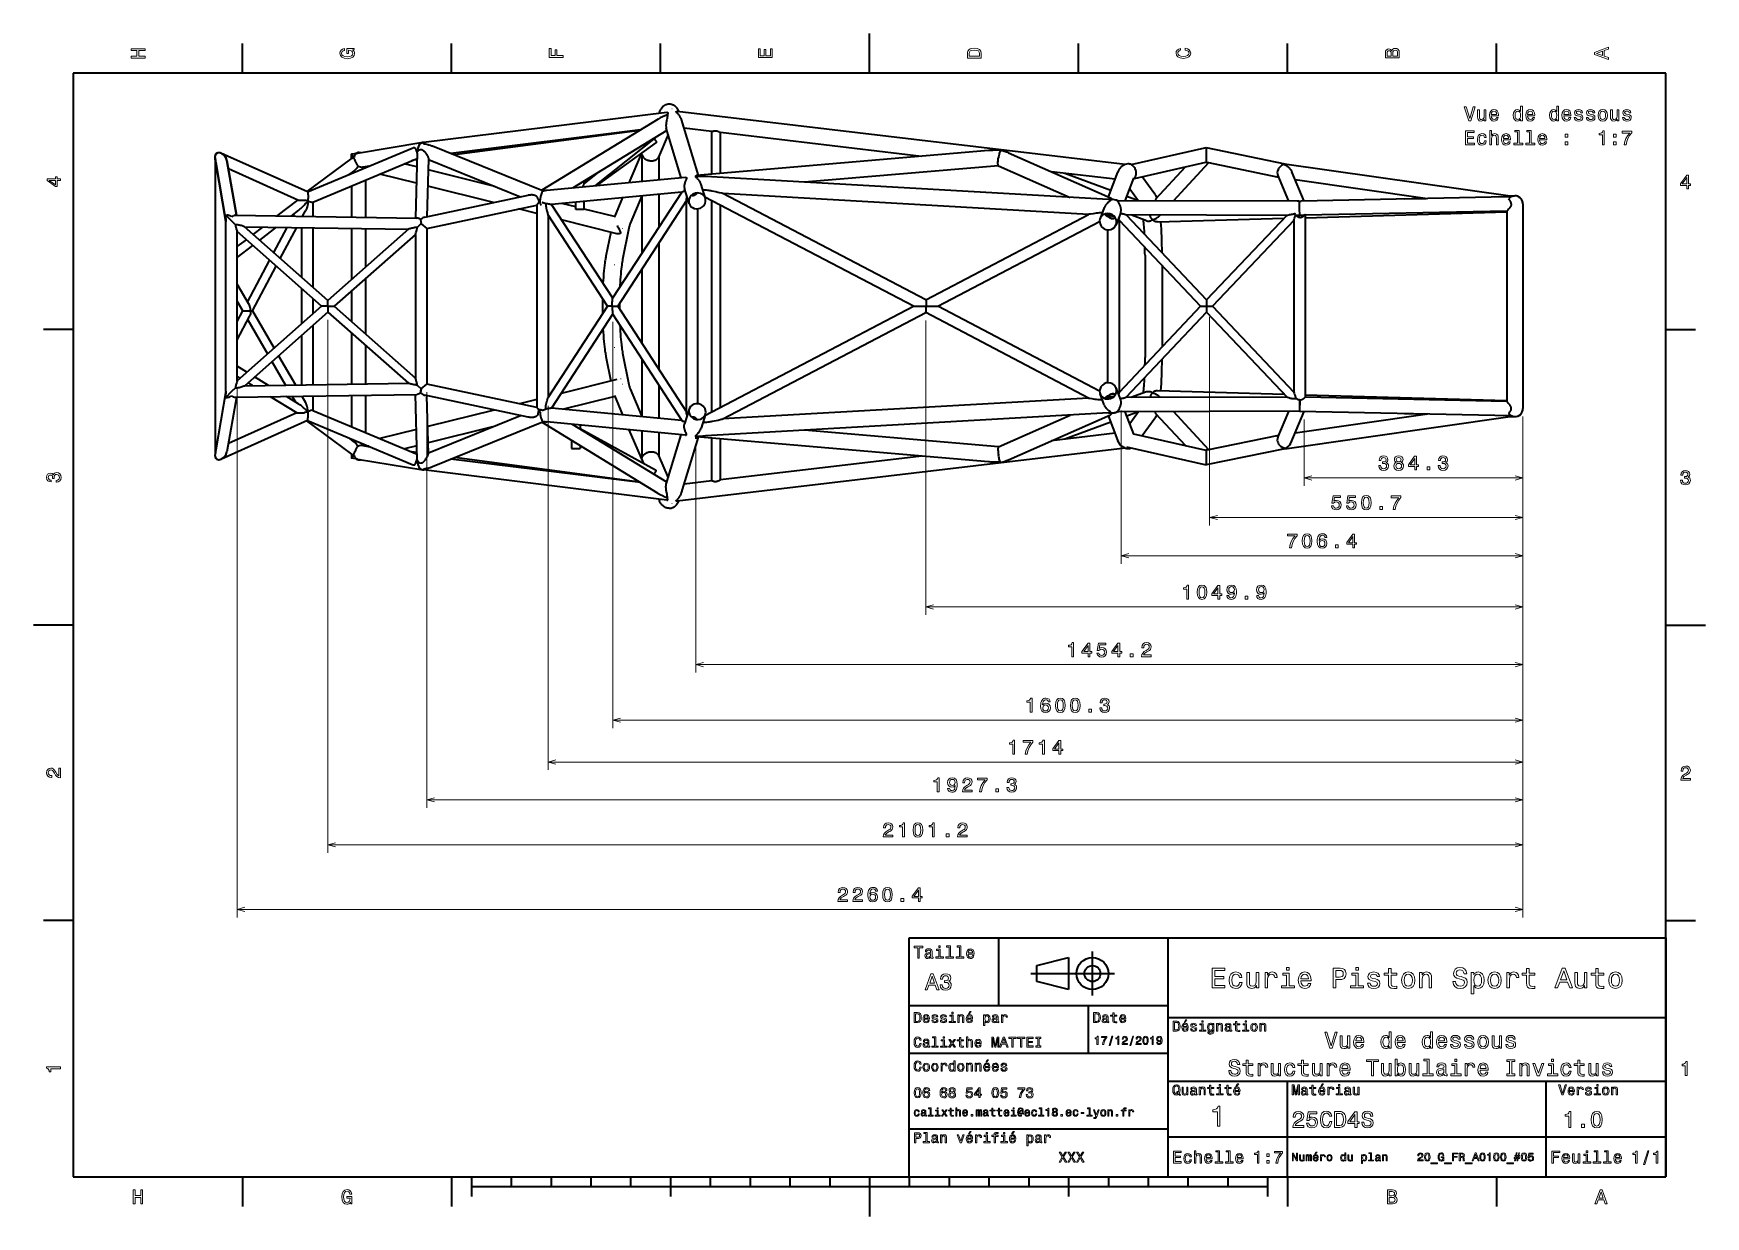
# Model space of a CAD drawing. Extents: x 0 to 420, y 0 to 297.
import ezdxf

# ---------------------------------------------------------------- set-up
doc = ezdxf.new("R2010")
doc.units = 0

msp = doc.modelspace()

# ---------------------------------------------------------------- linework, layer by layer
at = {"color": 7, "lineweight": 35, "ltscale": 0.1875}
for p, q in [((52.5, 287), (52.5, 294.5)), ((105, 287), (105, 294.5)), ((157.5, 287), (157.5, 294.5)), ((262.5, 287), (262.5, 294.5)), ((315, 287), (315, 294.5)), ((367.5, 287), (367.5, 294.5)), ((10, 222.7), (2.5, 222.7)), ((410, 222.7), (417.5, 222.7)), ((10, 74.3), (2.5, 74.3)), ((410, 74.3), (417.5, 74.3)), ((52.5, 10), (52.5, 2.5)), ((105, 10), (105, 2.5)), ((315, 10), (315, 2.5)), ((367.5, 10), (367.5, 2.5))]:
    msp.add_line(p, q, dxfattribs=at)
at = {"color": 7, "lineweight": 35, "ltscale": 0.25}
for p, q in [((210, 287), (210, 297)), ((10, 148.5), (0, 148.5)), ((410, 148.5), (420, 148.5)), ((315, 10), (315, 20)), ((210, 10), (210, 0))]:
    msp.add_line(p, q, dxfattribs=at)
at = {"color": 7, "lineweight": 35}
for p, q in [((410, 287), (10, 287)), ((10, 287), (10, 10)), ((410, 10), (410, 287)), ((274.22, 264.12), (161.66, 277.44)), ((159.08, 277.19), (97.94, 269.62)), ((156.94, 275.5), (127.66, 257.66)), ((152.47, 272.78), (104.88, 266.88)), ((152.32, 272.68), (105.78, 266.52)), ((159.13, 272.65), (135.38, 258.17)), ((223.02, 266.15), (172.56, 272.12)), ((45.68, 265.28), (45.68, 191.76)), ((68.85, 257.22), (47.21, 266.9)), ((68.85, 257.22), (47.21, 266.9)), ((68.84, 257.22), (95.15, 268.23)), ((70.15, 254.67), (96.35, 265.64)), ((99.2, 265.33), (122.33, 255.96)), ((100.21, 268.77), (127.69, 257.64)), ((239.88, 267.59), (166.58, 261.34)), ((244.93, 267.06), (270.53, 255.74)), ((294.57, 268.35), (314.34, 264.28)), ((163.77, 260.87), (128.99, 257.57)), ((270.02, 255.31), (168.78, 261.05)), ((242.42, 263.79), (193.68, 259.64)), ((314.28, 264.29), (371.47, 256.13)), ((98.27, 250.88), (124.26, 256.37)), ((162.83, 257.19), (130.13, 254.09)), ((162.83, 257.2), (145.48, 230.51)), ((265.03, 251.59), (173.19, 256.79)), ((224.13, 230.16), (173.19, 256.79)), ((316.92, 260.31), (350.12, 255.57)), ((316.92, 260.31), (350.12, 255.57)), ((98.78, 248.07), (126.4, 253.9)), ((126.4, 253.9), (126.4, 203.14)), ((145.49, 230.52), (130.13, 254.09)), ((164.01, 255.07), (146.77, 228.55)), ((164.01, 201.94), (164.01, 255.11)), ((166.86, 204.05), (166.86, 252.99)), ((221.04, 228.55), (168.67, 255.93)), ((170.42, 202.03), (170.42, 255.02)), ((172.56, 203.15), (172.56, 253.9)), ((317.46, 254.91), (272.63, 255.02)), ((370.13, 255.98), (318.46, 254.92)), ((370.11, 252.41), (319.46, 251.36)), ((319.46, 250.74), (370.11, 252.18)), ((370.11, 252.41), (370.11, 204.63)), ((374.11, 254.24), (374.11, 202.81)), ((374.11, 254.24), (374.11, 202.81)), ((374.11, 254.24), (374.11, 202.81)), ((48.34, 207.19), (48.34, 249.85)), ((50.67, 251.36), (96.33, 250.67)), ((73.94, 229.93), (53.05, 248.47)), ((53.05, 248.47), (94.18, 247.85)), ((94.18, 247.85), (73.94, 229.93)), ((98.78, 248.07), (98.78, 208.97)), ((144.21, 228.55), (129.24, 251.53)), ((129.25, 251.51), (129.25, 205.54)), ((224.13, 230.16), (265.03, 251.59)), ((227.2, 228.55), (267.8, 249.81)), ((272.68, 250.17), (272.68, 206.88)), ((272.68, 250.17), (293.17, 228.58)), ((314.86, 251.34), (274.43, 251.44)), ((274.43, 251.44), (294.65, 230.13)), ((282.31, 249.69), (314.14, 250.59)), ((314.86, 251.34), (294.65, 230.13)), ((316.61, 250.07), (296.12, 228.58)), ((316.61, 250.07), (316.61, 206.98)), ((319.46, 251.36), (319.46, 205.68)), ((72.33, 228.5), (51.2, 247.25)), ((51.2, 209.79), (51.2, 247.25)), ((95.93, 246.53), (75.56, 228.5)), ((95.93, 246.53), (95.93, 210.5)), ((157.12, 244.47), (157.12, 212.6)), ((269.82, 247.73), (269.82, 209.31)), ((72.33, 228.5), (51.2, 209.79)), ((73.94, 227.07), (53.06, 208.57)), ((73.94, 227.07), (94.17, 209.19)), ((75.56, 228.5), (95.93, 210.5)), ((144.21, 228.55), (129.24, 205.52)), ((146.77, 228.55), (164.01, 201.98)), ((168.68, 201.12), (221.04, 228.55)), ((173.17, 200.25), (224.13, 226.94)), ((265.04, 205.46), (224.12, 226.94)), ((267.8, 207.23), (227.2, 228.55)), ((293.17, 228.58), (272.68, 206.88)), ((294.65, 227.02), (274.42, 205.6)), ((294.65, 227.02), (314.87, 205.7)), ((296.12, 228.58), (316.61, 206.98)), ((145.49, 226.59), (130.13, 202.95)), ((145.48, 226.6), (162.84, 199.84)), ((50.67, 205.68), (96.33, 206.37)), ((53.06, 208.57), (94.17, 209.19)), ((124.26, 200.67), (98.27, 206.16)), ((126.4, 203.14), (98.78, 208.97)), ((282.31, 207.35), (314.16, 206.45)), ((319.46, 206.3), (370.11, 204.86)), ((70.15, 202.37), (96.35, 191.41)), ((162.83, 199.85), (130.12, 202.95)), ((270.02, 201.73), (168.78, 195.99)), ((265.04, 205.46), (173.18, 200.25)), ((318, 202.14), (272.63, 202.02)), ((314.87, 205.7), (274.42, 205.6)), ((371.17, 201.04), (318.04, 202.13)), ((370.11, 204.63), (319.46, 205.68)), ((68.85, 199.82), (47.21, 190.14)), ((68.84, 199.82), (95.15, 188.81)), ((99.2, 191.71), (122.33, 201.08)), ((100.21, 188.27), (127.69, 199.4)), ((156.94, 181.54), (127.66, 199.39)), ((163.77, 196.17), (128.99, 199.47)), ((159.13, 184.39), (135.38, 198.87)), ((156.28, 187.37), (137.3, 197.72)), ((242.42, 193.25), (193.68, 197.41)), ((244.93, 189.98), (270.53, 201.3)), ((314.34, 192.76), (371.47, 200.91)), ((316.92, 196.74), (350.12, 201.47)), ((239.88, 189.45), (166.58, 195.7)), ((274.56, 193.21), (294.57, 188.69)), ((152.47, 184.27), (104.88, 190.16)), ((152.32, 184.36), (105.78, 190.53)), ((274.22, 192.92), (161.66, 179.6)), ((223.02, 190.89), (172.56, 184.92)), ((314.34, 192.76), (294.57, 188.69)), ((159.08, 179.85), (97.94, 187.42)), ((220, 10), (220, 70)), ((220, 70), (410, 70)), ((285, 10), (285, 70)), ((410, 70), (410, 10)), ((250.5, 61), (271.5, 61)), ((220, 53), (285, 53)), ((285, 50), (410, 50)), ((220, 41), (285, 41)), ((285, 34), (410, 34)), ((380, 10), (380, 34)), ((220, 22), (285, 22)), ((285, 20), (410, 20)), ((10, 10), (410, 10)), ((220, 10), (410, 10)), ((110, 7.5), (310, 7.5))]:
    msp.add_line(p, q, dxfattribs=at)
at = {"color": 7, "lineweight": 35, "ltscale": 0.012198}
msp.add_line((157.24, 277.39), (157.05, 276.94), dxfattribs=at)
at = {"color": 7, "lineweight": 35, "ltscale": 0.000333998}
for p, q in [((157.24, 277.39), (157.24, 277.38)), ((145.93, 250.96), (145.92, 250.95)), ((145.93, 206.08), (145.92, 206.09)), ((157.24, 179.65), (157.24, 179.66))]:
    msp.add_line(p, q, dxfattribs=at)
at = {"color": 7, "lineweight": 35, "ltscale": 0.325258}
msp.add_line((162.73, 260.77), (158.96, 273.22), dxfattribs=at)
at = {"color": 7, "lineweight": 35, "ltscale": 0.365166}
msp.add_line((167.02, 261.38), (162.79, 275.36), dxfattribs=at)
at = {"color": 7, "lineweight": 35, "ltscale": 0.175629}
for p, q in [((170.42, 272.38), (163.44, 273.2)), ((170.42, 184.66), (163.44, 183.84))]:
    msp.add_line(p, q, dxfattribs=at)
at = {"color": 7, "lineweight": 35, "ltscale": 0.415535}
for p, q in [((97.77, 269.6), (81.37, 266.88)), ((81.37, 190.16), (97.77, 187.44))]:
    msp.add_line(p, q, dxfattribs=at)
at = {"color": 7, "lineweight": 35, "ltscale": 0.49826}
msp.add_line((141.08, 258.72), (156.66, 271.14), dxfattribs=at)
at = {"color": 7, "lineweight": 35, "ltscale": 0.463282}
msp.add_line((141.46, 258.75), (156.48, 269.6), dxfattribs=at)
at = {"color": 7, "lineweight": 35, "ltscale": 0.153673}
msp.add_line((159.44, 271.63), (157.02, 265.98), dxfattribs=at)
at = {"color": 7, "lineweight": 35, "ltscale": 0.267776}
msp.add_line((170.42, 261.67), (170.42, 272.38), dxfattribs=at)
at = {"color": 7, "lineweight": 35, "ltscale": 0.25687}
msp.add_line((172.56, 261.85), (172.56, 272.12), dxfattribs=at)
at = {"color": 7, "lineweight": 35, "ltscale": 0.01028}
for p, q in [((45.68, 265.26), (45.61, 265.66)), ((45.61, 265.66), (45.68, 265.26))]:
    msp.add_line(p, q, dxfattribs=at)
at = {"color": 7, "lineweight": 35, "ltscale": 0.348451}
for p, q in [((50.98, 251.36), (48.61, 265.1)), ((48.61, 265.1), (50.98, 251.36)), ((50.98, 205.68), (48.61, 191.95))]:
    msp.add_line(p, q, dxfattribs=at)
at = {"color": 7, "lineweight": 35, "ltscale": 0.35208}
for p, q in [((79.98, 265.67), (68.65, 257.31)), ((79.98, 191.38), (68.65, 199.73))]:
    msp.add_line(p, q, dxfattribs=at)
at = {"color": 7, "lineweight": 35, "ltscale": 0.027377}
for p, q in [((79.86, 265.58), (79.86, 266.67)), ((79.86, 191.47), (79.86, 190.37))]:
    msp.add_line(p, q, dxfattribs=at)
at = {"color": 7, "lineweight": 35, "ltscale": 0.038099}
for p, q in [((81.38, 266.88), (79.87, 266.68)), ((81.38, 190.16), (79.87, 190.36))]:
    msp.add_line(p, q, dxfattribs=at)
at = {"color": 7, "lineweight": 35, "ltscale": 0.002993}
msp.add_line((82.25, 267.03), (82.13, 267.06), dxfattribs=at)
at = {"color": 7, "lineweight": 35, "ltscale": 0.032436}
msp.add_line((96.34, 265.26), (95.06, 265.09), dxfattribs=at)
at = {"color": 7, "lineweight": 35, "ltscale": 0.409298}
for p, q in [((96.39, 267.05), (95.96, 250.68)), ((96.39, 190), (95.96, 206.36))]:
    msp.add_line(p, q, dxfattribs=at)
at = {"color": 7, "lineweight": 35, "ltscale": 0.363526}
for p, q in [((99.21, 265.54), (98.83, 251)), ((99.21, 191.5), (98.83, 206.04))]:
    msp.add_line(p, q, dxfattribs=at)
at = {"color": 7, "lineweight": 35, "ltscale": 0.200864}
msp.add_line((152.76, 266.91), (149.59, 259.52), dxfattribs=at)
at = {"color": 7, "lineweight": 35, "ltscale": 0.161711}
msp.add_line((152.83, 266.3), (152.83, 259.83), dxfattribs=at)
at = {"color": 7, "lineweight": 35, "ltscale": 2.08382e-05}
msp.add_line((157.02, 265.98), (157.02, 265.98), dxfattribs=at)
at = {"color": 7, "lineweight": 35, "ltscale": 0.149196}
msp.add_line((157.12, 266.21), (157.12, 260.24), dxfattribs=at)
at = {"color": 7, "lineweight": 35, "ltscale": 0.473475}
msp.add_line((275.72, 264.09), (294.19, 268.26), dxfattribs=at)
at = {"color": 7, "lineweight": 35, "ltscale": 0.458697}
msp.add_line((276.55, 260.62), (294.44, 264.66), dxfattribs=at)
at = {"color": 7, "lineweight": 35, "ltscale": 0.00962}
msp.add_line((294.19, 268.26), (294.57, 268.35), dxfattribs=at)
at = {"color": 7, "lineweight": 35, "ltscale": 2.44141e-05}
msp.add_line((294.57, 268.35), (294.57, 268.35), dxfattribs=at)
at = {"color": 7, "lineweight": 35, "ltscale": 0.46023}
for p, q in [((294.72, 264.67), (312.76, 260.96)), ((312.76, 196.08), (294.72, 192.37))]:
    msp.add_line(p, q, dxfattribs=at)
at = {"color": 7, "lineweight": 35, "ltscale": 0.374489}
for p, q in [((48.34, 249.83), (45.8, 264.59)), ((45.8, 264.59), (48.34, 249.83)), ((48.34, 207.21), (45.8, 192.45))]:
    msp.add_line(p, q, dxfattribs=at)
at = {"color": 7, "lineweight": 35, "ltscale": 0.477998}
msp.add_line((66.43, 255.17), (48.97, 262.98), dxfattribs=at)
msp.add_line((66.43, 255.17), (48.97, 262.98), dxfattribs=at)
at = {"color": 7, "lineweight": 35, "ltscale": 0.043458}
msp.add_line((80.65, 262.61), (79.25, 261.57), dxfattribs=at)
at = {"color": 7, "lineweight": 35, "ltscale": 0.00488}
msp.add_line((79.86, 262.03), (79.86, 261.83), dxfattribs=at)
at = {"color": 7, "lineweight": 35, "ltscale": 0.04628}
msp.add_line((82.71, 263.48), (84.53, 263.79), dxfattribs=at)
at = {"color": 7, "lineweight": 35, "ltscale": 0.020364}
msp.add_line((84.23, 263.66), (83.42, 263.55), dxfattribs=at)
at = {"color": 7, "lineweight": 35, "ltscale": 0.005692}
msp.add_line((83.43, 263.55), (83.43, 263.33), dxfattribs=at)
at = {"color": 7, "lineweight": 35, "ltscale": 0.237411}
msp.add_line((96.19, 259.4), (86.98, 261.71), dxfattribs=at)
at = {"color": 7, "lineweight": 35, "ltscale": 0.081465}
for p, q in [((96.3, 263.5), (93.14, 264.29)), ((273.09, 205), (271.93, 208.04))]:
    msp.add_line(p, q, dxfattribs=at)
at = {"color": 7, "lineweight": 35, "ltscale": 0.432061}
msp.add_line((115.9, 258.57), (99.14, 262.78), dxfattribs=at)
at = {"color": 7, "lineweight": 35, "ltscale": 0.120042}
msp.add_line((138.34, 259.28), (142.1, 262.27), dxfattribs=at)
at = {"color": 7, "lineweight": 35, "ltscale": 0.491227}
for p, q in [((242.41, 263.8), (260.38, 255.85)), ((242.41, 193.24), (260.38, 201.19))]:
    msp.add_line(p, q, dxfattribs=at)
at = {"color": 7, "lineweight": 35, "ltscale": 0.40155}
msp.add_line((271.69, 260.39), (255.74, 262.28), dxfattribs=at)
at = {"color": 7, "lineweight": 35, "ltscale": 0.307952}
msp.add_line((270.62, 257.58), (259.08, 261.88), dxfattribs=at)
at = {"color": 7, "lineweight": 35, "ltscale": 0.166169}
for p, q in [((270.01, 255.97), (272.38, 262.18)), ((272.38, 194.86), (270.01, 201.07))]:
    msp.add_line(p, q, dxfattribs=at)
at = {"color": 7, "lineweight": 35, "ltscale": 0.150908}
msp.add_line((274.23, 255.01), (276.38, 260.65), dxfattribs=at)
at = {"color": 7, "lineweight": 35, "ltscale": 0.133693}
msp.add_line((278.47, 261.05), (281.63, 256.73), dxfattribs=at)
at = {"color": 7, "lineweight": 35, "ltscale": 0.272533}
msp.add_line((281.96, 255.51), (289.37, 263.51), dxfattribs=at)
at = {"color": 7, "lineweight": 35, "ltscale": 0.326499}
msp.add_line((286.34, 254.98), (295.21, 264.57), dxfattribs=at)
at = {"color": 7, "lineweight": 35, "ltscale": 0.178092}
msp.add_line((315.33, 254.91), (312.54, 261.47), dxfattribs=at)
at = {"color": 7, "lineweight": 35, "ltscale": 0.000558743}
msp.add_line((314.23, 264.27), (314.25, 264.26), dxfattribs=at)
msp.add_line((314.23, 264.27), (314.25, 264.26), dxfattribs=at)
at = {"color": 7, "lineweight": 35, "ltscale": 0.000450319}
msp.add_line((314.25, 264.26), (314.23, 264.27), dxfattribs=at)
at = {"color": 7, "lineweight": 35, "ltscale": 0.000585377}
msp.add_line((314.23, 264.27), (314.26, 264.27), dxfattribs=at)
at = {"color": 7, "lineweight": 35, "ltscale": 7.32144e-05}
msp.add_line((314.25, 264.26), (314.26, 264.27), dxfattribs=at)
at = {"color": 7, "lineweight": 35, "ltscale": 0.000112318}
msp.add_line((314.25, 264.26), (314.25, 264.26), dxfattribs=at)
at = {"color": 7, "lineweight": 35, "ltscale": 0.199911}
msp.add_line((319.21, 254.93), (316.07, 262.29), dxfattribs=at)
at = {"color": 7, "lineweight": 35, "ltscale": 0.195239}
msp.add_line((79.86, 258.73), (79.86, 250.92), dxfattribs=at)
at = {"color": 7, "lineweight": 35, "ltscale": 0.233958}
for p, q in [((83.43, 260.23), (83.43, 250.87)), ((83.43, 206.17), (83.43, 196.81))]:
    msp.add_line(p, q, dxfattribs=at)
at = {"color": 7, "lineweight": 35, "ltscale": 0.425754}
msp.add_line((115.55, 254.53), (99.03, 258.68), dxfattribs=at)
at = {"color": 7, "lineweight": 35, "ltscale": 0.010616}
msp.add_line((136.2, 258.25), (136.2, 258.68), dxfattribs=at)
at = {"color": 7, "lineweight": 35, "ltscale": 0.017812}
msp.add_line((138.34, 259.27), (138.34, 259.98), dxfattribs=at)
at = {"color": 7, "lineweight": 35, "ltscale": 0.360822}
msp.add_line((152.83, 256.24), (152.83, 241.81), dxfattribs=at)
at = {"color": 7, "lineweight": 35, "ltscale": 0.206171}
msp.add_line((157.12, 256.65), (157.12, 248.4), dxfattribs=at)
at = {"color": 7, "lineweight": 35, "ltscale": 0.097507}
for p, q in [((164.68, 254.35), (163.54, 258.08)), ((164.68, 202.69), (163.54, 198.96))]:
    msp.add_line(p, q, dxfattribs=at)
at = {"color": 7, "lineweight": 35, "ltscale": 0.092267}
msp.add_line((168.78, 255.59), (167.71, 259.12), dxfattribs=at)
at = {"color": 7, "lineweight": 35, "ltscale": 0.093375}
msp.add_line((275.38, 258.02), (277.58, 255.01), dxfattribs=at)
at = {"color": 7, "lineweight": 35, "ltscale": 0.027073}
msp.add_line((370.96, 256.2), (372.04, 256.23), dxfattribs=at)
at = {"color": 7, "lineweight": 35, "ltscale": 0.162863}
msp.add_line((61.26, 251.2), (66.43, 255.17), dxfattribs=at)
at = {"color": 7, "lineweight": 35, "ltscale": 0.062058}
msp.add_line((64.71, 251.15), (66.68, 252.66), dxfattribs=at)
at = {"color": 7, "lineweight": 35, "ltscale": 0.039559}
msp.add_line((67.62, 251.11), (68.36, 252.51), dxfattribs=at)
at = {"color": 7, "lineweight": 35, "ltscale": 0.091108}
msp.add_line((70.25, 251.07), (70.25, 254.71), dxfattribs=at)
at = {"color": 7, "lineweight": 35, "ltscale": 0.116987}
msp.add_line((126.4, 251.8), (121.86, 252.94), dxfattribs=at)
at = {"color": 7, "lineweight": 35, "ltscale": 0.021839}
for p, q in [((126.95, 254.58), (126.4, 253.9)), ((126.95, 202.46), (126.4, 203.14))]:
    msp.add_line(p, q, dxfattribs=at)
at = {"color": 7, "lineweight": 35, "ltscale": 0.000878955}
msp.add_line((128.67, 254.32), (128.7, 254.32), dxfattribs=at)
at = {"color": 7, "lineweight": 35, "ltscale": 0.089586}
msp.add_line((136.2, 253.46), (132.73, 254.34), dxfattribs=at)
at = {"color": 7, "lineweight": 35, "ltscale": 0.047488}
msp.add_line((136.2, 252.77), (136.2, 254.67), dxfattribs=at)
at = {"color": 7, "lineweight": 35, "ltscale": 0.053572}
for p, q in [((138.34, 252.77), (136.2, 252.77)), ((135.16, 192.8), (137.3, 192.8))]:
    msp.add_line(p, q, dxfattribs=at)
at = {"color": 7, "lineweight": 35, "ltscale": 0.195973}
msp.add_line((145.95, 251.01), (138.34, 252.92), dxfattribs=at)
at = {"color": 7, "lineweight": 35, "ltscale": 0.052575}
msp.add_line((138.34, 252.77), (138.34, 254.87), dxfattribs=at)
at = {"color": 7, "lineweight": 35, "ltscale": 0.131181}
msp.add_line((147.99, 255.79), (145.93, 250.96), dxfattribs=at)
at = {"color": 7, "lineweight": 35, "ltscale": 0.188284}
msp.add_line((152.83, 256.2), (149.87, 249.27), dxfattribs=at)
at = {"color": 7, "lineweight": 35, "ltscale": 0.074}
msp.add_line((268.98, 253.29), (267.92, 250.53), dxfattribs=at)
at = {"color": 7, "lineweight": 35, "ltscale": 1.30371e-05}
msp.add_line((268.98, 253.29), (268.98, 253.29), dxfattribs=at)
at = {"color": 7, "lineweight": 35, "ltscale": 0.081463}
msp.add_line((273.09, 252.04), (271.93, 249), dxfattribs=at)
at = {"color": 7, "lineweight": 35, "ltscale": 0.077276}
msp.add_line((277.53, 255.01), (274.64, 256.09), dxfattribs=at)
at = {"color": 7, "lineweight": 35, "ltscale": 0.042911}
msp.add_line((318.04, 253.12), (318.02, 254.84), dxfattribs=at)
msp.add_line((318.04, 253.12), (318.02, 254.84), dxfattribs=at)
at = {"color": 7, "lineweight": 35, "ltscale": 0.044646}
msp.add_line((318.05, 251.34), (318.04, 253.12), dxfattribs=at)
msp.add_line((318.05, 251.34), (318.04, 253.12), dxfattribs=at)
at = {"color": 7, "lineweight": 35, "ltscale": 0.135933}
msp.add_line((344.43, 255.45), (349.86, 255.61), dxfattribs=at)
at = {"color": 7, "lineweight": 35, "ltscale": 0.000304414}
for p, q in [((374.11, 254.24), (374.11, 254.22)), ((374.11, 202.81), (374.11, 202.82))]:
    msp.add_line(p, q, dxfattribs=at)
at = {"color": 7, "lineweight": 35, "ltscale": 0.050893}
for p, q in [((48.34, 251.4), (49.77, 249.95)), ((48.34, 251.4), (49.77, 249.95)), ((49.77, 207.09), (48.34, 205.64)), ((48.34, 205.64), (49.77, 207.09))]:
    msp.add_line(p, q, dxfattribs=at)
at = {"color": 7, "lineweight": 35, "ltscale": 0.007918}
for p, q in [((48.34, 251.4), (48.66, 251.4)), ((48.34, 205.64), (48.66, 205.65))]:
    msp.add_line(p, q, dxfattribs=at)
at = {"color": 7, "lineweight": 35, "ltscale": 0.022446}
msp.add_line((48.34, 250.5), (48.34, 251.4), dxfattribs=at)
at = {"color": 7, "lineweight": 35, "ltscale": 9.46045e-05}
msp.add_line((48.34, 250.5), (48.34, 250.51), dxfattribs=at)
at = {"color": 7, "lineweight": 35, "ltscale": 9.04083e-05}
msp.add_line((48.34, 250.5), (48.34, 250.51), dxfattribs=at)
at = {"color": 7, "lineweight": 35, "ltscale": 1.64032e-05}
for p, q in [((48.34, 249.85), (48.34, 249.85)), ((48.34, 207.19), (48.34, 207.19))]:
    msp.add_line(p, q, dxfattribs=at)
at = {"color": 7, "lineweight": 35, "ltscale": 1.67847e-05}
msp.add_line((48.34, 249.85), (48.34, 249.85), dxfattribs=at)
at = {"color": 7, "lineweight": 35, "ltscale": 0.033816}
msp.add_line((49.77, 249.95), (50.72, 248.99), dxfattribs=at)
msp.add_line((49.77, 249.95), (50.72, 248.99), dxfattribs=at)
at = {"color": 7, "lineweight": 35, "ltscale": 0.075751}
msp.add_line((55.21, 246.56), (57.61, 248.4), dxfattribs=at)
at = {"color": 7, "lineweight": 35, "ltscale": 0.133061}
msp.add_line((56.84, 245.11), (61.06, 248.35), dxfattribs=at)
at = {"color": 7, "lineweight": 35, "ltscale": 0.179006}
msp.add_line((60.36, 241.98), (63.71, 248.31), dxfattribs=at)
at = {"color": 7, "lineweight": 35, "ltscale": 0.219397}
msp.add_line((62.01, 240.52), (66.12, 248.27), dxfattribs=at)
at = {"color": 7, "lineweight": 35, "ltscale": 0.018938}
msp.add_line((65.22, 251.14), (65.57, 251.81), dxfattribs=at)
at = {"color": 7, "lineweight": 35, "ltscale": 0.312883}
msp.add_line((67.4, 235.74), (67.4, 248.25), dxfattribs=at)
at = {"color": 7, "lineweight": 35, "ltscale": 0.3752}
msp.add_line((70.25, 233.2), (70.25, 248.21), dxfattribs=at)
at = {"color": 7, "lineweight": 35, "ltscale": 0.322454}
msp.add_line((79.86, 248.07), (79.86, 235.17), dxfattribs=at)
at = {"color": 7, "lineweight": 35, "ltscale": 0.242035}
msp.add_line((83.43, 248.01), (83.43, 238.33), dxfattribs=at)
at = {"color": 7, "lineweight": 35, "ltscale": 0.029005}
msp.add_line((97.23, 249.11), (96.41, 248.3), dxfattribs=at)
at = {"color": 7, "lineweight": 35, "ltscale": 0.000608556}
msp.add_line((97.24, 249.09), (97.23, 249.11), dxfattribs=at)
at = {"color": 7, "lineweight": 35, "ltscale": 0.004602}
msp.add_line((97.35, 249.23), (97.24, 249.09), dxfattribs=at)
at = {"color": 7, "lineweight": 35, "ltscale": 0.02626}
for p, q in [((97.25, 250.28), (97.35, 249.23)), ((97.25, 206.77), (97.35, 207.81)), ((97.35, 207.81), (97.25, 206.77))]:
    msp.add_line(p, q, dxfattribs=at)
at = {"color": 7, "lineweight": 35, "ltscale": 0.045981}
for p, q in [((97.35, 249.23), (98.78, 248.07)), ((97.35, 207.81), (98.78, 208.97))]:
    msp.add_line(p, q, dxfattribs=at)
at = {"color": 7, "lineweight": 35, "ltscale": 0.008526}
msp.add_line((129.58, 251), (129.25, 251.08), dxfattribs=at)
at = {"color": 7, "lineweight": 35, "ltscale": 0.357857}
msp.add_line((146.52, 246.74), (132.64, 250.23), dxfattribs=at)
at = {"color": 7, "lineweight": 35, "ltscale": 0.200293}
msp.add_line((149.57, 248.15), (148, 240.29), dxfattribs=at)
at = {"color": 7, "lineweight": 35, "ltscale": 0.000514765}
for p, q in [((270.04, 251.3), (270.02, 251.3)), ((270.04, 205.74), (270.02, 205.74))]:
    msp.add_line(p, q, dxfattribs=at)
at = {"color": 7, "lineweight": 35, "ltscale": 0.10409}
msp.add_line((279.55, 249.98), (275.65, 251.44), dxfattribs=at)
at = {"color": 7, "lineweight": 35, "ltscale": 0.00511}
msp.add_line((282.91, 251.27), (283.05, 251.42), dxfattribs=at)
at = {"color": 7, "lineweight": 35, "ltscale": 0.022043}
msp.add_line((318.05, 251.34), (317.17, 251.34), dxfattribs=at)
at = {"color": 7, "lineweight": 35, "ltscale": 0.026238}
msp.add_line((319.1, 251.36), (318.05, 251.34), dxfattribs=at)
at = {"color": 7, "lineweight": 35, "ltscale": 0.071797}
msp.add_line((51.2, 243.48), (53.48, 245.23), dxfattribs=at)
at = {"color": 7, "lineweight": 35, "ltscale": 0.123242}
msp.add_line((51.2, 240.78), (55.11, 243.78), dxfattribs=at)
at = {"color": 7, "lineweight": 35, "ltscale": 0.152889}
msp.add_line((144.99, 247.13), (143.8, 241.13), dxfattribs=at)
at = {"color": 7, "lineweight": 35, "ltscale": 0.295989}
msp.add_line((53.78, 229.57), (59.33, 240.04), dxfattribs=at)
at = {"color": 7, "lineweight": 35, "ltscale": 0.321429}
for p, q in [((279.21, 241.38), (279.21, 228.52)), ((279.21, 228.52), (279.21, 215.66))]:
    msp.add_line(p, q, dxfattribs=at)
at = {"color": 7, "lineweight": 35, "ltscale": 0.316536}
msp.add_line((55.05, 227.38), (60.98, 238.57), dxfattribs=at)
at = {"color": 7, "lineweight": 35, "ltscale": 0.348116}
msp.add_line((83.43, 235.47), (83.43, 221.54), dxfattribs=at)
at = {"color": 7, "lineweight": 35, "ltscale": 0.466835}
msp.add_line((152.83, 237.88), (152.83, 219.21), dxfattribs=at)
at = {"color": 7, "lineweight": 35, "ltscale": 0.25636}
msp.add_line((283.49, 238.78), (283.49, 228.52), dxfattribs=at)
at = {"color": 7, "lineweight": 35, "ltscale": 0.152329}
msp.add_line((54.25, 228.77), (51.2, 234.05), dxfattribs=at)
at = {"color": 7, "lineweight": 35, "ltscale": 0.218555}
msp.add_line((67.4, 224.13), (67.4, 232.87), dxfattribs=at)
at = {"color": 7, "lineweight": 35, "ltscale": 0.190159}
msp.add_line((79.86, 232.31), (79.86, 224.7), dxfattribs=at)
at = {"color": 7, "lineweight": 35, "ltscale": 0.069904}
msp.add_line((52.6, 227.34), (51.2, 229.76), dxfattribs=at)
at = {"color": 7, "lineweight": 35, "ltscale": 0.074634}
msp.add_line((51.2, 224.7), (52.6, 227.34), dxfattribs=at)
at = {"color": 7, "lineweight": 35, "ltscale": 0.000467478}
msp.add_line((53.83, 227.35), (53.81, 227.35), dxfattribs=at)
at = {"color": 7, "lineweight": 35, "ltscale": 0.271036}
msp.add_line((55.05, 227.38), (60.47, 218), dxfattribs=at)
at = {"color": 7, "lineweight": 35, "ltscale": 0.091904}
msp.add_line((70.25, 226.66), (70.25, 230.34), dxfattribs=at)
at = {"color": 7, "lineweight": 35, "ltscale": 0.040377}
msp.add_line((73.94, 228.5), (72.33, 228.5), dxfattribs=at)
at = {"color": 7, "lineweight": 35, "ltscale": 0.035797}
msp.add_line((73.94, 228.5), (73.94, 229.93), dxfattribs=at)
at = {"color": 7, "lineweight": 35, "ltscale": 0.040429}
msp.add_line((73.94, 228.5), (75.56, 228.5), dxfattribs=at)
at = {"color": 7, "lineweight": 35, "ltscale": 0.035761}
msp.add_line((73.94, 228.5), (73.94, 227.07), dxfattribs=at)
at = {"color": 7, "lineweight": 35, "ltscale": 0.029427}
msp.add_line((145.39, 228.55), (144.21, 228.55), dxfattribs=at)
at = {"color": 7, "lineweight": 35, "ltscale": 0.003877}
msp.add_line((145.39, 228.55), (145.39, 228.71), dxfattribs=at)
at = {"color": 7, "lineweight": 35, "ltscale": 0.002533}
msp.add_line((145.39, 228.55), (145.49, 228.55), dxfattribs=at)
at = {"color": 7, "lineweight": 35, "ltscale": 0.031937}
msp.add_line((145.49, 228.55), (146.77, 228.55), dxfattribs=at)
at = {"color": 7, "lineweight": 35, "ltscale": 0.077024}
msp.add_line((221.04, 228.55), (224.13, 228.55), dxfattribs=at)
at = {"color": 7, "lineweight": 35, "ltscale": 0.003072}
msp.add_line((224.25, 228.55), (224.13, 228.55), dxfattribs=at)
at = {"color": 7, "lineweight": 35, "ltscale": 0.001609}
msp.add_line((224.25, 228.55), (224.25, 228.61), dxfattribs=at)
at = {"color": 7, "lineweight": 35, "ltscale": 0.073826}
msp.add_line((224.25, 228.55), (227.2, 228.55), dxfattribs=at)
at = {"color": 7, "lineweight": 35, "ltscale": 0.001612}
msp.add_line((224.25, 228.55), (224.25, 228.49), dxfattribs=at)
at = {"color": 7, "lineweight": 35, "ltscale": 0.254767}
msp.add_line((283.49, 228.52), (283.49, 218.33), dxfattribs=at)
at = {"color": 7, "lineweight": 35, "ltscale": 0.036881}
msp.add_line((293.17, 228.58), (294.64, 228.58), dxfattribs=at)
at = {"color": 7, "lineweight": 35, "ltscale": 0.038872}
msp.add_line((294.65, 230.13), (294.64, 228.58), dxfattribs=at)
at = {"color": 7, "lineweight": 35, "ltscale": 0.036962}
msp.add_line((294.64, 228.58), (296.12, 228.58), dxfattribs=at)
at = {"color": 7, "lineweight": 35, "ltscale": 0.038967}
msp.add_line((294.64, 228.58), (294.65, 227.02), dxfattribs=at)
at = {"color": 7, "lineweight": 35, "ltscale": 0.165342}
msp.add_line((51.2, 220.13), (54.3, 225.97), dxfattribs=at)
at = {"color": 7, "lineweight": 35, "ltscale": 0.248389}
msp.add_line((53.86, 225.15), (58.83, 216.55), dxfattribs=at)
at = {"color": 7, "lineweight": 35, "ltscale": 0.374223}
msp.add_line((70.25, 208.83), (70.25, 223.8), dxfattribs=at)
at = {"color": 7, "lineweight": 13}
for p, q in [((73.94, 225.07), (73.94, 91.32)), ((145.49, 224.6), (145.49, 122.62)), ((224.13, 224.94), (224.13, 151.02)), ((295.44, 225.74), (295.44, 173.5)), ((51.2, 207.79), (51.2, 75.11)), ((98.78, 206.97), (98.78, 102.62)), ((129.25, 203.54), (129.25, 112.1)), ((273.2, 202.35), (273.2, 163.89)), ((374.11, 200.81), (374.11, 163.89)), ((374.11, 200.81), (374.11, 173.5)), ((374.11, 200.81), (374.11, 151.02)), ((374.11, 200.81), (374.11, 136.55)), ((374.11, 200.81), (374.11, 122.62)), ((374.11, 200.81), (374.11, 112.1)), ((374.11, 200.81), (374.11, 102.62)), ((374.11, 200.81), (374.11, 91.32)), ((374.11, 200.81), (374.11, 75.11)), ((166.37, 193.27), (166.37, 136.55)), ((374.11, 175.5), (295.44, 175.5)), ((374.11, 165.89), (273.2, 165.89)), ((374.11, 153.02), (224.13, 153.02)), ((374.11, 138.55), (166.37, 138.55)), ((374.11, 124.62), (145.49, 124.62)), ((374.11, 114.1), (129.25, 114.1)), ((374.11, 104.62), (98.78, 104.62)), ((374.11, 93.32), (73.94, 93.32)), ((374.11, 77.11), (51.2, 77.11))]:
    msp.add_line(p, q, dxfattribs=at)
at = {"color": 7, "lineweight": 35, "ltscale": 0.312048}
msp.add_line((67.4, 208.79), (67.4, 221.27), dxfattribs=at)
at = {"color": 7, "lineweight": 35, "ltscale": 0.321598}
msp.add_line((79.86, 221.84), (79.86, 208.98), dxfattribs=at)
at = {"color": 7, "lineweight": 35, "ltscale": 0.241361}
msp.add_line((83.43, 218.68), (83.43, 209.03), dxfattribs=at)
at = {"color": 7, "lineweight": 35, "ltscale": 0.171062}
msp.add_line((59.92, 214.65), (63.35, 208.73), dxfattribs=at)
at = {"color": 7, "lineweight": 35, "ltscale": 0.211846}
msp.add_line((61.56, 216.1), (65.8, 208.76), dxfattribs=at)
at = {"color": 7, "lineweight": 35, "ltscale": 0.157395}
msp.add_line((143.8, 215.91), (145.03, 209.74), dxfattribs=at)
at = {"color": 7, "lineweight": 35, "ltscale": 0.200297}
msp.add_line((148, 216.75), (149.57, 208.89), dxfattribs=at)
at = {"color": 7, "lineweight": 35, "ltscale": 0.361788}
msp.add_line((152.83, 215.27), (152.83, 200.8), dxfattribs=at)
at = {"color": 7, "lineweight": 35, "ltscale": 0.071609}
msp.add_line((53.64, 211.95), (51.2, 213.45), dxfattribs=at)
at = {"color": 7, "lineweight": 35, "ltscale": 0.02242}
msp.add_line((51.96, 210.47), (51.2, 210.93), dxfattribs=at)
at = {"color": 7, "lineweight": 35, "ltscale": 0.101279}
msp.add_line((59, 208.66), (55.55, 210.78), dxfattribs=at)
at = {"color": 7, "lineweight": 35, "ltscale": 0.361959}
msp.add_line((146.57, 210.12), (132.52, 206.63), dxfattribs=at)
at = {"color": 7, "lineweight": 35, "ltscale": 0.022445}
msp.add_line((48.34, 205.64), (48.34, 206.54), dxfattribs=at)
at = {"color": 7, "lineweight": 35, "ltscale": 9.23157e-05}
msp.add_line((48.34, 206.54), (48.34, 206.53), dxfattribs=at)
at = {"color": 7, "lineweight": 35, "ltscale": 0.033821}
for p, q in [((50.72, 208.06), (49.77, 207.09)), ((49.77, 207.09), (50.72, 208.06))]:
    msp.add_line(p, q, dxfattribs=at)
at = {"color": 7, "lineweight": 35, "ltscale": 0.033174}
msp.add_line((55, 208.6), (53.87, 209.29), dxfattribs=at)
at = {"color": 7, "lineweight": 35, "ltscale": 0.194013}
msp.add_line((66.16, 201.75), (59.55, 205.81), dxfattribs=at)
at = {"color": 7, "lineweight": 35, "ltscale": 0.092088}
msp.add_line((66.69, 203.95), (63.55, 205.87), dxfattribs=at)
at = {"color": 7, "lineweight": 35, "ltscale": 0.040226}
msp.add_line((64.98, 205.89), (65.79, 204.5), dxfattribs=at)
at = {"color": 7, "lineweight": 35, "ltscale": 0.04582}
msp.add_line((67.43, 205.93), (68.35, 204.34), dxfattribs=at)
at = {"color": 7, "lineweight": 35, "ltscale": 0.09111}
msp.add_line((70.25, 202.33), (70.25, 205.97), dxfattribs=at)
at = {"color": 7, "lineweight": 35, "ltscale": 0.19524}
msp.add_line((79.86, 206.12), (79.86, 198.31), dxfattribs=at)
at = {"color": 7, "lineweight": 35, "ltscale": 0.033255}
msp.add_line((96.41, 208.74), (97.35, 207.81), dxfattribs=at)
at = {"color": 7, "lineweight": 35, "ltscale": 0.005508}
msp.add_line((129.47, 205.87), (129.25, 205.82), dxfattribs=at)
at = {"color": 7, "lineweight": 35, "ltscale": 0.33137}
msp.add_line((146.02, 205.86), (133.16, 202.67), dxfattribs=at)
at = {"color": 7, "lineweight": 35, "ltscale": 0.000261167}
msp.add_line((145.92, 206.09), (145.93, 206.08), dxfattribs=at)
at = {"color": 7, "lineweight": 35, "ltscale": 0.131175}
msp.add_line((145.93, 206.08), (147.99, 201.26), dxfattribs=at)
at = {"color": 7, "lineweight": 35, "ltscale": 9.17115e-05}
msp.add_line((145.93, 206.06), (145.93, 206.06), dxfattribs=at)
at = {"color": 7, "lineweight": 35, "ltscale": 0.000322077}
msp.add_line((149.86, 207.78), (149.87, 207.77), dxfattribs=at)
at = {"color": 7, "lineweight": 35, "ltscale": 0.188285}
msp.add_line((149.87, 207.77), (152.83, 200.84), dxfattribs=at)
at = {"color": 7, "lineweight": 35, "ltscale": 0.206783}
msp.add_line((157.12, 208.66), (157.12, 200.39), dxfattribs=at)
at = {"color": 7, "lineweight": 35, "ltscale": 0.073988}
msp.add_line((268.98, 203.75), (267.92, 206.51), dxfattribs=at)
at = {"color": 7, "lineweight": 35, "ltscale": 0.104081}
msp.add_line((279.55, 207.06), (275.65, 205.6), dxfattribs=at)
at = {"color": 7, "lineweight": 35, "ltscale": 0.470821}
msp.add_line((66.16, 201.75), (48.97, 194.06), dxfattribs=at)
at = {"color": 7, "lineweight": 35, "ltscale": 0.431038}
msp.add_line((115.76, 202.46), (99.03, 198.31), dxfattribs=at)
at = {"color": 7, "lineweight": 35, "ltscale": 0.110268}
msp.add_line((126.4, 205.11), (122.12, 204.04), dxfattribs=at)
at = {"color": 7, "lineweight": 35, "ltscale": 1.64342e-05}
msp.add_line((268.98, 203.75), (268.98, 203.75), dxfattribs=at)
at = {"color": 7, "lineweight": 35, "ltscale": 2.1253e-05}
msp.add_line((273.09, 205), (273.09, 205), dxfattribs=at)
at = {"color": 7, "lineweight": 35, "ltscale": 0.150907}
msp.add_line((276.38, 196.39), (274.23, 202.03), dxfattribs=at)
at = {"color": 7, "lineweight": 35, "ltscale": 0.077285}
msp.add_line((277.53, 202.04), (274.64, 200.96), dxfattribs=at)
at = {"color": 7, "lineweight": 35, "ltscale": 0.093381}
msp.add_line((277.58, 202.04), (275.38, 199.02), dxfattribs=at)
at = {"color": 7, "lineweight": 35, "ltscale": 0.005106}
msp.add_line((283.05, 205.62), (282.91, 205.77), dxfattribs=at)
at = {"color": 7, "lineweight": 35, "ltscale": 0.326507}
msp.add_line((295.21, 192.47), (286.34, 202.06), dxfattribs=at)
at = {"color": 7, "lineweight": 35, "ltscale": 0.178105}
msp.add_line((312.54, 195.57), (315.33, 202.13), dxfattribs=at)
at = {"color": 7, "lineweight": 35, "ltscale": 0.215756}
msp.add_line((315.82, 194.17), (319.21, 202.11), dxfattribs=at)
at = {"color": 7, "lineweight": 35, "ltscale": 0.000661876}
msp.add_line((317.04, 205.4), (317.05, 205.38), dxfattribs=at)
at = {"color": 7, "lineweight": 35, "ltscale": 0.06954}
msp.add_line((318.06, 204.99), (318, 202.21), dxfattribs=at)
at = {"color": 7, "lineweight": 35, "ltscale": 0.069577}
msp.add_line((318.03, 204.99), (318.04, 202.21), dxfattribs=at)
at = {"color": 7, "lineweight": 35, "ltscale": 0.000552398}
msp.add_line((318.04, 204.99), (318.06, 204.99), dxfattribs=at)
at = {"color": 7, "lineweight": 35, "ltscale": 0.236623}
msp.add_line((96.19, 197.6), (87.01, 195.32), dxfattribs=at)
at = {"color": 7, "lineweight": 35, "ltscale": 0.415545}
msp.add_line((115.27, 198.22), (99.14, 194.21), dxfattribs=at)
at = {"color": 7, "lineweight": 35, "ltscale": 0.024772}
msp.add_line((137.3, 198.68), (137.3, 197.69), dxfattribs=at)
at = {"color": 7, "lineweight": 35, "ltscale": 0.230755}
msp.add_line((149.59, 197.52), (153.23, 189.03), dxfattribs=at)
at = {"color": 7, "lineweight": 35, "ltscale": 0.092278}
msp.add_line((168.78, 201.45), (167.71, 197.92), dxfattribs=at)
at = {"color": 7, "lineweight": 35, "ltscale": 0.30795}
msp.add_line((270.62, 199.46), (259.08, 195.16), dxfattribs=at)
at = {"color": 7, "lineweight": 35, "ltscale": 0.133692}
msp.add_line((281.63, 200.31), (278.47, 195.99), dxfattribs=at)
at = {"color": 7, "lineweight": 35, "ltscale": 0.272532}
msp.add_line((289.37, 193.53), (281.96, 201.53), dxfattribs=at)
at = {"color": 8, "lineweight": 13, "ltscale": 0.41723}
msp.add_line((319.21, 200.11), (319.21, 183.42), dxfattribs=at)
at = {"color": 7, "lineweight": 35, "ltscale": 0.136971}
msp.add_line((344.39, 201.59), (349.86, 201.44), dxfattribs=at)
at = {"color": 7, "lineweight": 35, "ltscale": 0.027391}
msp.add_line((370.96, 200.84), (372.05, 200.81), dxfattribs=at)
at = {"color": 8, "lineweight": 13, "ltscale": 0.434616}
msp.add_line((374.11, 200.81), (374.11, 183.42), dxfattribs=at)
at = {"color": 7, "lineweight": 35, "ltscale": 0.043461}
msp.add_line((80.65, 194.44), (79.25, 195.47), dxfattribs=at)
at = {"color": 7, "lineweight": 35, "ltscale": 0.004881}
msp.add_line((79.86, 195.21), (79.86, 195.02), dxfattribs=at)
at = {"color": 7, "lineweight": 35, "ltscale": 0.046283}
msp.add_line((82.71, 193.56), (84.53, 193.25), dxfattribs=at)
at = {"color": 7, "lineweight": 35, "ltscale": 0.020366}
msp.add_line((84.23, 193.38), (83.42, 193.49), dxfattribs=at)
at = {"color": 7, "lineweight": 35, "ltscale": 0.005693}
msp.add_line((83.43, 193.72), (83.43, 193.49), dxfattribs=at)
at = {"color": 7, "lineweight": 35, "ltscale": 0.080199}
msp.add_line((96.3, 193.51), (93.18, 192.73), dxfattribs=at)
at = {"color": 7, "lineweight": 35, "ltscale": 0.050528}
msp.add_line((135.16, 194.82), (135.16, 192.8), dxfattribs=at)
at = {"color": 7, "lineweight": 35, "ltscale": 0.017883}
msp.add_line((137.3, 193.51), (137.3, 192.8), dxfattribs=at)
at = {"color": 7, "lineweight": 35, "ltscale": 0.161714}
msp.add_line((152.83, 197.21), (152.83, 190.74), dxfattribs=at)
at = {"color": 7, "lineweight": 35, "ltscale": 0.149199}
msp.add_line((157.12, 196.8), (157.12, 190.83), dxfattribs=at)
at = {"color": 7, "lineweight": 35, "ltscale": 0.32526}
msp.add_line((158.96, 183.82), (162.73, 196.27), dxfattribs=at)
at = {"color": 7, "lineweight": 35, "ltscale": 0.365176}
msp.add_line((162.79, 181.68), (167.02, 195.66), dxfattribs=at)
at = {"color": 7, "lineweight": 35, "ltscale": 0.019467}
msp.add_line((166.41, 196.05), (166.37, 195.27), dxfattribs=at)
at = {"color": 7, "lineweight": 35, "ltscale": 0.267777}
msp.add_line((170.42, 184.66), (170.42, 195.37), dxfattribs=at)
at = {"color": 7, "lineweight": 35, "ltscale": 0.256871}
msp.add_line((172.56, 184.92), (172.56, 195.19), dxfattribs=at)
at = {"color": 7, "lineweight": 35, "ltscale": 0.401551}
msp.add_line((271.69, 196.65), (255.74, 194.76), dxfattribs=at)
at = {"color": 7, "lineweight": 35, "ltscale": 2.90017e-05}
msp.add_line((273.37, 193.36), (273.37, 193.36), dxfattribs=at)
at = {"color": 7, "lineweight": 35, "ltscale": 3.64079e-05}
msp.add_line((273.37, 193.36), (273.37, 193.36), dxfattribs=at)
at = {"color": 7, "lineweight": 35, "ltscale": 0.463718}
msp.add_line((276.35, 196.47), (294.44, 192.38), dxfattribs=at)
at = {"color": 7, "lineweight": 35, "ltscale": 0.010277}
msp.add_line((45.68, 191.79), (45.61, 191.38), dxfattribs=at)
at = {"color": 7, "lineweight": 35, "ltscale": 0.003149}
msp.add_line((82.25, 190.01), (82.13, 189.98), dxfattribs=at)
at = {"color": 7, "lineweight": 35, "ltscale": 0.032432}
msp.add_line((96.34, 191.78), (95.06, 191.95), dxfattribs=at)
at = {"color": 7, "lineweight": 35, "ltscale": 2.04896e-05}
msp.add_line((157.02, 191.06), (157.02, 191.06), dxfattribs=at)
at = {"color": 7, "lineweight": 35, "ltscale": 0.153661}
msp.add_line((157.02, 191.06), (159.44, 185.41), dxfattribs=at)
at = {"color": 7, "lineweight": 35, "ltscale": 0.003909}
msp.add_line((314.23, 192.77), (314.39, 192.8), dxfattribs=at)
at = {"color": 8, "lineweight": 13}
msp.add_line((374.11, 185.42), (319.21, 185.42), dxfattribs=at)
at = {"color": 7, "lineweight": 35, "ltscale": 2.59427e-05}
msp.add_line((162.79, 181.68), (162.79, 181.68), dxfattribs=at)
at = {"color": 7, "lineweight": 35, "ltscale": 0.0122}
msp.add_line((157.05, 180.1), (157.24, 179.65), dxfattribs=at)
at = {"color": 7, "lineweight": 35, "ltscale": 0.425}
msp.add_line((242.5, 53), (242.5, 70), dxfattribs=at)
at = {"color": 7, "lineweight": 35, "ltscale": 0.206155}
for p, q in [((252, 63), (260, 65)), ((260, 57), (252, 59))]:
    msp.add_line(p, q, dxfattribs=at)
at = {"color": 7, "lineweight": 35, "ltscale": 0.1}
msp.add_line((252, 59), (252, 63), dxfattribs=at)
at = {"color": 7, "lineweight": 35, "ltscale": 0.2}
msp.add_line((260, 65), (260, 57), dxfattribs=at)
at = {"color": 7, "lineweight": 35, "ltscale": 0.275}
msp.add_line((266, 55.5), (266, 66.5), dxfattribs=at)
at = {"color": 7, "lineweight": 35, "ltscale": 0.3}
msp.add_line((265, 41), (265, 53), dxfattribs=at)
at = {"color": 7, "lineweight": 35, "ltscale": 0.35}
msp.add_line((315, 20), (315, 34), dxfattribs=at)
at = {"color": 7, "lineweight": 35, "ltscale": 0.125}
for p, q in [((110, 10), (110, 5)), ((160, 10), (160, 5)), ((260, 10), (260, 5)), ((310, 10), (310, 5))]:
    msp.add_line(p, q, dxfattribs=at)
at = {"color": 7, "lineweight": 35, "ltscale": 0.0625}
for p, q in [((120, 10), (120, 7.5)), ((130, 10), (130, 7.5)), ((140, 10), (140, 7.5)), ((150, 10), (150, 7.5)), ((170, 10), (170, 7.5)), ((180, 10), (180, 7.5)), ((190, 10), (190, 7.5)), ((200, 10), (200, 7.5)), ((220, 10), (220, 7.5)), ((230, 10), (230, 7.5)), ((240, 10), (240, 7.5)), ((250, 10), (250, 7.5)), ((270, 10), (270, 7.5)), ((280, 10), (280, 7.5)), ((290, 10), (290, 7.5)), ((300, 10), (300, 7.5))]:
    msp.add_line(p, q, dxfattribs=at)
at = {"color": 7, "lineweight": 13}
for points in [[(28.08, 290.83), (28.08, 291.3), (26.44, 291.3), (26.44, 292.7), (28.08, 292.7), (28.08, 293.16), (24.58, 293.16), (24.58, 292.7), (26.01, 292.7), (26.01, 291.3), (24.58, 291.3), (24.58, 290.83)], [(80.11, 292.92), (80.58, 293.01), (80.58, 293.26), (78.69, 293.26), (78.69, 291.98), (79.12, 291.98), (79.12, 292.77), (79.15, 292.77), (79.61, 292.71), (79.96, 292.55), (80.17, 292.3), (80.25, 291.99), (80.15, 291.65), (79.88, 291.38), (79.43, 291.21), (78.82, 291.15), (78.21, 291.21), (77.76, 291.38), (77.49, 291.65), (77.39, 292.02), (77.44, 292.27), (77.58, 292.48), (77.82, 292.63), (78.14, 292.72), (78.14, 293.22), (77.65, 293.08), (77.29, 292.84), (77.07, 292.49), (76.99, 292.05), (77.11, 291.48), (77.48, 291.04), (78.06, 290.76), (78.83, 290.67), (79.61, 290.76), (80.19, 291.04), (80.56, 291.45), (80.68, 291.96), (80.64, 292.25), (80.54, 292.51), (80.36, 292.73)], [(133.08, 290.97), (133.08, 291.44), (131.47, 291.44), (131.47, 292.91), (131.06, 292.91), (131.06, 291.44), (130.01, 291.44), (130.01, 293.25), (129.58, 293.25), (129.58, 290.97)], [(185.58, 290.94), (185.58, 293.16), (185.16, 293.16), (185.16, 291.4), (183.97, 291.4), (183.97, 292.97), (183.56, 292.97), (183.56, 291.4), (182.51, 291.4), (182.51, 293.12), (182.08, 293.12), (182.08, 290.94)], [(234.58, 291.99), (234.58, 290.83), (238.08, 290.83), (238.08, 291.99), (237.97, 292.54), (237.63, 292.95), (237.08, 293.21), (236.33, 293.3), (235.57, 293.22), (235.26, 293.11), (235.02, 292.97), (234.69, 292.56), (234.61, 292.3)], [(235, 291.96), (235.08, 292.34), (235.31, 292.61), (235.72, 292.76), (236.33, 292.81), (236.92, 292.76), (237.34, 292.6), (237.58, 292.33), (237.66, 291.96), (237.66, 291.3), (235, 291.3)], [(289.28, 292.82), (289.71, 292.72), (290.01, 292.55), (290.19, 292.32), (290.26, 292.05), (290.16, 291.72), (289.89, 291.46), (289.45, 291.29), (288.83, 291.23), (288.22, 291.29), (287.77, 291.46), (287.5, 291.71), (287.41, 292.05), (287.46, 292.29), (287.6, 292.49), (287.82, 292.66), (288.14, 292.77), (288.14, 293.25), (287.66, 293.09), (287.3, 292.83), (287.07, 292.47), (286.99, 292.05), (287.11, 291.51), (287.47, 291.1), (288.05, 290.84), (288.83, 290.75), (289.62, 290.84), (290.2, 291.1), (290.56, 291.51), (290.68, 292.05), (290.58, 292.51), (290.32, 292.89), (289.88, 293.16), (289.28, 293.3)], [(341.19, 292.63), (340.9, 292.98), (340.7, 293.07), (340.46, 293.1), (340.08, 293.04), (339.81, 292.84), (339.64, 292.52), (339.58, 292.08), (339.58, 290.84), (343.08, 290.84), (343.08, 292.15), (343.01, 292.62), (342.81, 292.97), (342.48, 293.19), (342.03, 293.26), (341.74, 293.22), (341.49, 293.09), (341.31, 292.9)], [(341.04, 291.98), (341.04, 291.3), (340, 291.3), (340, 292.03), (340.03, 292.3), (340.12, 292.49), (340.28, 292.61), (340.51, 292.65), (340.74, 292.6), (340.9, 292.48), (341.01, 292.27)], [(342.66, 292.1), (342.66, 291.3), (341.46, 291.3), (341.46, 292.05), (341.49, 292.37), (341.6, 292.6), (341.78, 292.73), (342.04, 292.78), (342.32, 292.73), (342.51, 292.61), (342.63, 292.39)], [(395.58, 290.47), (395.58, 290.93), (394.55, 291.3), (394.55, 292.7), (395.58, 293.06), (395.58, 293.54), (392.08, 292.26), (392.08, 291.74)], [(394.13, 291.46), (392.58, 292), (394.13, 292.54)], [(361.65, 278.6), (360.77, 275.62), (359.87, 278.6), (359.39, 278.6), (360.52, 275.09), (361.02, 275.09), (362.13, 278.6)], [(364.85, 277.8), (364.41, 277.8), (364.41, 276.24), (364.36, 275.87), (364.21, 275.61), (363.98, 275.45), (363.69, 275.4), (363.45, 275.44), (363.3, 275.56), (363.21, 275.77), (363.19, 276.06), (363.19, 277.8), (362.75, 277.8), (362.75, 276.02), (362.76, 275.66), (362.86, 275.37), (363.15, 275.09), (363.62, 275), (363.87, 275.03), (364.09, 275.12), (364.28, 275.28), (364.43, 275.51), (364.43, 275.09), (364.85, 275.09)], [(366.19, 276.32), (367.96, 276.32), (367.97, 276.53), (367.89, 277.11), (367.67, 277.54), (367.31, 277.8), (366.84, 277.9), (366.38, 277.8), (366.03, 277.51), (365.8, 277.05), (365.72, 276.45), (365.8, 275.83), (366.03, 275.38), (366.37, 275.09), (366.83, 275), (367.22, 275.06), (367.54, 275.23), (367.78, 275.51), (367.92, 275.87), (367.48, 275.87), (367.39, 275.67), (367.26, 275.52), (366.88, 275.4), (366.6, 275.45), (366.38, 275.63), (366.24, 275.91), (366.19, 276.3)], [(366.19, 276.69), (366.24, 277.04), (366.38, 277.3), (366.59, 277.45), (366.86, 277.51), (367.13, 277.45), (367.33, 277.3), (367.46, 277.04), (367.5, 276.69)], [(373.54, 275.51), (373.54, 275.09), (373.98, 275.09), (373.98, 278.71), (373.54, 278.71), (373.54, 277.39), (373.2, 277.77), (373, 277.86), (372.76, 277.9), (372.33, 277.8), (372, 277.51), (371.78, 277.06), (371.71, 276.45), (371.78, 275.84), (372, 275.38), (372.33, 275.09), (372.76, 275), (373, 275.03), (373.21, 275.12)], [(372.83, 277.5), (373.13, 277.43), (373.35, 277.23), (373.48, 276.9), (373.53, 276.45), (373.48, 275.99), (373.35, 275.66), (373.13, 275.46), (372.83, 275.4), (372.56, 275.46), (372.35, 275.66), (372.2, 276), (372.16, 276.45), (372.2, 276.9), (372.35, 277.23), (372.56, 277.43)], [(375.3, 276.32), (377.07, 276.32), (377.08, 276.53), (377, 277.11), (376.77, 277.54), (376.42, 277.8), (375.95, 277.9), (375.49, 277.8), (375.14, 277.51), (374.91, 277.05), (374.83, 276.45), (374.91, 275.83), (375.13, 275.38), (375.48, 275.09), (375.94, 275), (376.33, 275.06), (376.65, 275.23), (376.89, 275.51), (377.03, 275.87), (376.59, 275.87), (376.5, 275.67), (376.36, 275.52), (375.99, 275.4), (375.7, 275.45), (375.49, 275.63), (375.35, 275.91), (375.3, 276.3)], [(375.3, 276.69), (375.35, 277.04), (375.49, 277.3), (375.69, 277.45), (375.97, 277.51), (376.23, 277.45), (376.44, 277.3), (376.57, 277.04), (376.61, 276.69)], [(382.64, 275.51), (382.64, 275.09), (383.09, 275.09), (383.09, 278.71), (382.65, 278.71), (382.65, 277.39), (382.31, 277.77), (382.1, 277.86), (381.87, 277.9), (381.44, 277.8), (381.11, 277.51), (380.89, 277.06), (380.81, 276.45), (380.89, 275.84), (381.11, 275.38), (381.44, 275.09), (381.87, 275), (382.1, 275.03), (382.32, 275.12)], [(381.94, 277.5), (382.24, 277.43), (382.46, 277.23), (382.59, 276.9), (382.64, 276.45), (382.59, 275.99), (382.46, 275.66), (382.24, 275.46), (381.94, 275.4), (381.67, 275.46), (381.45, 275.66), (381.31, 276), (381.27, 276.45), (381.31, 276.9), (381.45, 277.23), (381.67, 277.43)], [(384.4, 276.32), (386.18, 276.32), (386.18, 276.53), (386.1, 277.11), (385.88, 277.54), (385.53, 277.8), (385.06, 277.9), (384.6, 277.8), (384.25, 277.51), (384.02, 277.05), (383.94, 276.45), (384.02, 275.83), (384.24, 275.38), (384.59, 275.09), (385.04, 275), (385.44, 275.06), (385.76, 275.23), (386, 275.51), (386.13, 275.87), (385.69, 275.87), (385.6, 275.67), (385.47, 275.52), (385.1, 275.4), (384.81, 275.45), (384.6, 275.63), (384.45, 275.91), (384.4, 276.3)], [(384.4, 276.69), (384.46, 277.04), (384.6, 277.3), (384.8, 277.45), (385.07, 277.51), (385.34, 277.45), (385.55, 277.3), (385.67, 277.04), (385.72, 276.69)], [(388.38, 276.67), (387.95, 276.77), (387.63, 276.89), (387.53, 277.13), (387.56, 277.29), (387.66, 277.41), (387.83, 277.49), (388.08, 277.52), (388.32, 277.49), (388.5, 277.4), (388.63, 277.26), (388.68, 277.08), (389.11, 277.08), (389.11, 277.09), (389.03, 277.42), (388.83, 277.67), (388.5, 277.84), (388.08, 277.9), (387.65, 277.84), (387.34, 277.67), (387.14, 277.42), (387.08, 277.11), (387.13, 276.81), (387.27, 276.6), (387.5, 276.44), (387.84, 276.34), (388.33, 276.22), (388.64, 276.09), (388.72, 275.99), (388.75, 275.84), (388.7, 275.65), (388.58, 275.51), (388.38, 275.42), (388.12, 275.39), (387.84, 275.42), (387.64, 275.53), (387.51, 275.7), (387.45, 275.94), (387.02, 275.94), (387.09, 275.53), (387.3, 275.24), (387.63, 275.06), (388.08, 275), (388.55, 275.06), (388.9, 275.24), (389.11, 275.52), (389.19, 275.89), (389.13, 276.21), (388.98, 276.42), (388.72, 276.57)], [(391.41, 276.67), (390.99, 276.77), (390.67, 276.89), (390.56, 277.13), (390.59, 277.29), (390.7, 277.41), (390.87, 277.49), (391.12, 277.52), (391.35, 277.49), (391.54, 277.4), (391.66, 277.26), (391.71, 277.08), (392.15, 277.08), (392.15, 277.09), (392.07, 277.42), (391.86, 277.67), (391.54, 277.84), (391.12, 277.9), (390.69, 277.84), (390.38, 277.67), (390.18, 277.42), (390.12, 277.11), (390.16, 276.81), (390.3, 276.6), (390.54, 276.44), (390.87, 276.34), (391.37, 276.22), (391.67, 276.09), (391.75, 275.99), (391.78, 275.84), (391.74, 275.65), (391.62, 275.51), (391.42, 275.42), (391.16, 275.39), (390.88, 275.42), (390.68, 275.53), (390.54, 275.7), (390.49, 275.94), (390.06, 275.94), (390.13, 275.53), (390.33, 275.24), (390.66, 275.06), (391.12, 275), (391.59, 275.06), (391.94, 275.24), (392.15, 275.52), (392.23, 275.89), (392.17, 276.21), (392.01, 276.42), (391.76, 276.57)], [(392.99, 276.44), (393.07, 275.83), (393.31, 275.38), (393.67, 275.09), (394.17, 275), (394.66, 275.09), (395.02, 275.37), (395.26, 275.82), (395.34, 276.44), (395.26, 277.06), (395.02, 277.52), (394.66, 277.8), (394.17, 277.9), (393.67, 277.8), (393.31, 277.51), (393.07, 277.06)], [(393.45, 276.45), (393.49, 276.9), (393.63, 277.23), (393.86, 277.43), (394.17, 277.5), (394.47, 277.43), (394.7, 277.24), (394.84, 276.9), (394.89, 276.45), (394.84, 275.99), (394.7, 275.66), (394.47, 275.46), (394.17, 275.39), (393.86, 275.46), (393.63, 275.66), (393.49, 275.99)], [(398.25, 277.8), (397.8, 277.8), (397.8, 276.24), (397.75, 275.87), (397.61, 275.61), (397.38, 275.45), (397.08, 275.4), (396.85, 275.44), (396.69, 275.56), (396.61, 275.77), (396.59, 276.06), (396.59, 277.8), (396.14, 277.8), (396.14, 276.02), (396.16, 275.66), (396.26, 275.37), (396.55, 275.09), (397.02, 275), (397.27, 275.03), (397.49, 275.12), (397.67, 275.28), (397.82, 275.51), (397.82, 275.09), (398.25, 275.09)], [(400.52, 276.67), (400.09, 276.77), (399.78, 276.89), (399.67, 277.13), (399.7, 277.29), (399.81, 277.41), (399.98, 277.49), (400.22, 277.52), (400.46, 277.49), (400.65, 277.4), (400.77, 277.26), (400.82, 277.08), (401.25, 277.08), (401.25, 277.09), (401.18, 277.42), (400.97, 277.67), (400.65, 277.84), (400.22, 277.9), (399.8, 277.84), (399.48, 277.67), (399.29, 277.42), (399.23, 277.11), (399.27, 276.81), (399.41, 276.6), (399.64, 276.44), (399.98, 276.34), (400.48, 276.22), (400.78, 276.09), (400.86, 275.99), (400.89, 275.84), (400.84, 275.65), (400.72, 275.51), (400.53, 275.42), (400.26, 275.39), (399.99, 275.42), (399.79, 275.53), (399.65, 275.7), (399.59, 275.94), (399.17, 275.94), (399.24, 275.53), (399.44, 275.24), (399.77, 275.06), (400.22, 275), (400.7, 275.06), (401.05, 275.24), (401.26, 275.52), (401.33, 275.89), (401.28, 276.21), (401.12, 276.42), (400.86, 276.57)], [(359.71, 269.05), (361.93, 269.05), (361.93, 269.47), (360.18, 269.47), (360.18, 270.65), (361.74, 270.65), (361.74, 271.07), (360.18, 271.07), (360.18, 272.12), (361.89, 272.12), (361.89, 272.55), (359.71, 272.55)], [(364.49, 270.86), (364.93, 270.86), (364.84, 271.26), (364.62, 271.58), (364.28, 271.77), (363.84, 271.85), (363.36, 271.75), (362.99, 271.47), (362.76, 271.01), (362.68, 270.39), (362.75, 269.78), (362.98, 269.33), (363.34, 269.05), (363.83, 268.95), (364.26, 269.03), (364.6, 269.24), (364.83, 269.57), (364.93, 270.01), (364.51, 270.01), (364.43, 269.73), (364.29, 269.52), (364.09, 269.39), (363.84, 269.35), (363.54, 269.41), (363.31, 269.62), (363.18, 269.94), (363.13, 270.41), (363.18, 270.86), (363.32, 271.19), (363.55, 271.39), (363.84, 271.46), (364.1, 271.42), (364.3, 271.3), (364.43, 271.11)], [(365.8, 269.05), (366.24, 269.05), (366.24, 270.61), (366.29, 270.97), (366.43, 271.23), (366.66, 271.39), (366.96, 271.45), (367.21, 271.4), (367.36, 271.27), (367.43, 271.04), (367.46, 270.74), (367.46, 269.05), (367.9, 269.05), (367.9, 270.83), (367.88, 271.18), (367.79, 271.48), (367.49, 271.75), (367.03, 271.85), (366.78, 271.81), (366.56, 271.72), (366.38, 271.57), (366.24, 271.36), (366.24, 272.67), (365.8, 272.67)], [(369.22, 270.27), (371, 270.27), (371, 270.48), (370.92, 271.06), (370.7, 271.49), (370.35, 271.75), (369.88, 271.85), (369.42, 271.75), (369.07, 271.47), (368.84, 271.01), (368.76, 270.4), (368.84, 269.78), (369.06, 269.33), (369.41, 269.05), (369.86, 268.95), (370.26, 269.02), (370.58, 269.19), (370.82, 269.46), (370.95, 269.82), (370.51, 269.82), (370.42, 269.62), (370.29, 269.47), (369.92, 269.35), (369.63, 269.4), (369.42, 269.58), (369.27, 269.87), (369.22, 270.26)], [(369.22, 270.64), (369.28, 270.99), (369.42, 271.25), (369.62, 271.41), (369.89, 271.46), (370.16, 271.41), (370.37, 271.25), (370.49, 270.99), (370.54, 270.64)], [(372.75, 272.29), (372.75, 269.42), (371.84, 269.42), (371.84, 269.05), (374.11, 269.05), (374.11, 269.42), (373.2, 269.42), (373.2, 272.67), (372.06, 272.67), (372.06, 272.29)], [(375.79, 272.29), (375.79, 269.42), (374.88, 269.42), (374.88, 269.05), (377.14, 269.05), (377.14, 269.42), (376.23, 269.42), (376.23, 272.67), (375.09, 272.67), (375.09, 272.29)], [(378.33, 270.27), (380.11, 270.27), (380.11, 270.48), (380.03, 271.06), (379.81, 271.49), (379.46, 271.75), (378.99, 271.85), (378.53, 271.75), (378.18, 271.47), (377.95, 271.01), (377.87, 270.4), (377.94, 269.78), (378.17, 269.33), (378.52, 269.05), (378.97, 268.95), (379.37, 269.02), (379.69, 269.19), (379.93, 269.46), (380.06, 269.82), (379.62, 269.82), (379.53, 269.62), (379.4, 269.47), (379.03, 269.35), (378.74, 269.4), (378.52, 269.58), (378.38, 269.87), (378.33, 270.26)], [(378.33, 270.64), (378.39, 270.99), (378.52, 271.25), (378.73, 271.41), (379, 271.46), (379.27, 271.41), (379.48, 271.25), (379.6, 270.99), (379.65, 270.64)], [(384.71, 271), (385.41, 271), (385.41, 271.75), (384.71, 271.75)], [(384.71, 269.05), (385.41, 269.05), (385.41, 269.8), (384.71, 269.8)], [(394.08, 269.05), (394.54, 269.05), (394.54, 272.57), (394.19, 272.57), (394.1, 272.26), (393.92, 272.06), (393.64, 271.94), (393.26, 271.9), (393.26, 271.54), (394.08, 271.54)], [(396.86, 271), (397.55, 271), (397.55, 271.75), (396.86, 271.75)], [(396.86, 269.05), (397.55, 269.05), (397.55, 269.8), (396.86, 269.8)], [(399.54, 269.05), (400.05, 269.05), (400.21, 269.88), (400.51, 270.65), (400.92, 271.38), (401.46, 272.05), (401.46, 272.47), (399.06, 272.47), (399.06, 272.01), (400.98, 272.01), (400.42, 271.33), (400, 270.62), (399.71, 269.86)], [(6.83, 260.08), (6.83, 260.53), (5.97, 260.53), (5.97, 261.03), (5.56, 261.03), (5.56, 260.53), (3.41, 260.53), (3.41, 260.07), (5.52, 258.54), (5.97, 258.54), (5.97, 260.08)], [(415.28, 257.97), (415.73, 257.97), (415.73, 258.83), (416.23, 258.83), (416.23, 259.24), (415.73, 259.24), (415.73, 261.39), (415.27, 261.39), (413.74, 259.28), (413.74, 258.83), (415.28, 258.83)], [(414.16, 259.24), (415.28, 260.81), (415.28, 259.24)], [(5.56, 258.96), (3.99, 260.08), (5.56, 260.08)], [(5.73, 184.33), (5.77, 184.33), (6.25, 184.41), (6.62, 184.65), (6.85, 185.02), (6.93, 185.51), (6.85, 186.04), (6.63, 186.43), (6.27, 186.68), (5.82, 186.78), (5.52, 186.73), (5.28, 186.62), (5.09, 186.44), (4.96, 186.2), (4.68, 186.53), (4.25, 186.64), (3.86, 186.57), (3.56, 186.35), (3.37, 186), (3.31, 185.51), (3.39, 185.06), (3.61, 184.71), (3.96, 184.49), (4.43, 184.41), (4.47, 184.41), (4.47, 184.86), (4.15, 184.9), (3.91, 185.03), (3.77, 185.24), (3.72, 185.54), (3.76, 185.8), (3.87, 185.99), (4.04, 186.11), (4.27, 186.15), (4.52, 186.11), (4.68, 185.99), (4.79, 185.78), (4.82, 185.49), (4.81, 185.29), (5.21, 185.29), (5.2, 185.54), (5.24, 185.86), (5.37, 186.09), (5.56, 186.24), (5.82, 186.29), (6.11, 186.23), (6.33, 186.08), (6.47, 185.85), (6.51, 185.54), (6.46, 185.23), (6.31, 184.99), (6.07, 184.85), (5.73, 184.79)], [(413.73, 184.87), (413.73, 184.83), (413.81, 184.35), (414.05, 183.98), (414.42, 183.75), (414.91, 183.67), (415.44, 183.75), (415.83, 183.97), (416.08, 184.33), (416.18, 184.78), (416.13, 185.08), (416.02, 185.32), (415.84, 185.51), (415.6, 185.64), (415.93, 185.92), (416.04, 186.35), (415.97, 186.74), (415.75, 187.04), (415.4, 187.23), (414.91, 187.29), (414.46, 187.21), (414.11, 186.99), (413.89, 186.64), (413.81, 186.17), (413.81, 186.13), (414.26, 186.13), (414.3, 186.45), (414.43, 186.69), (414.64, 186.83), (414.94, 186.88), (415.2, 186.84), (415.39, 186.73), (415.51, 186.56), (415.55, 186.33), (415.51, 186.08), (415.39, 185.92), (415.18, 185.81), (414.89, 185.78), (414.69, 185.79), (414.69, 185.39), (414.94, 185.4), (415.26, 185.36), (415.49, 185.23), (415.64, 185.04), (415.69, 184.78), (415.63, 184.49), (415.48, 184.27), (415.25, 184.13), (414.94, 184.09), (414.63, 184.14), (414.39, 184.29), (414.25, 184.53), (414.19, 184.87)], [(326.05, 178.41), (326.16, 178), (326.41, 177.68), (326.77, 177.47), (327.24, 177.4), (327.75, 177.49), (328.14, 177.74), (328.4, 178.13), (328.49, 178.63), (328.41, 179.1), (328.16, 179.47), (327.79, 179.71), (327.3, 179.79), (326.92, 179.73), (326.63, 179.57), (326.77, 180.51), (328.3, 180.51), (328.3, 180.92), (326.43, 180.92), (326.15, 179.07), (326.56, 179.07), (326.85, 179.3), (327.22, 179.39), (327.54, 179.34), (327.79, 179.17), (327.95, 178.93), (328, 178.61), (327.95, 178.29), (327.79, 178.04), (327.54, 177.89), (327.22, 177.83), (326.95, 177.87), (326.75, 177.98), (326.6, 178.16), (326.52, 178.41)], [(329.79, 178.41), (329.9, 178), (330.15, 177.68), (330.51, 177.47), (330.97, 177.4), (331.48, 177.49), (331.88, 177.74), (332.13, 178.13), (332.23, 178.63), (332.14, 179.1), (331.9, 179.47), (331.52, 179.71), (331.03, 179.79), (330.65, 179.73), (330.36, 179.57), (330.5, 180.51), (332.04, 180.51), (332.04, 180.92), (330.17, 180.92), (329.89, 179.07), (330.29, 179.07), (330.58, 179.3), (330.96, 179.39), (331.28, 179.34), (331.53, 179.17), (331.68, 178.93), (331.74, 178.61), (331.68, 178.29), (331.52, 178.04), (331.28, 177.89), (330.96, 177.83), (330.69, 177.87), (330.48, 177.98), (330.33, 178.16), (330.26, 178.41)], [(333.56, 179.21), (333.63, 178.42), (333.87, 177.85), (334.25, 177.51), (334.77, 177.4), (335.29, 177.51), (335.67, 177.85), (335.9, 178.42), (335.98, 179.21), (335.9, 180), (335.81, 180.31), (335.67, 180.57), (335.29, 180.91), (334.77, 181.02), (334.25, 180.91), (333.87, 180.56), (333.63, 180)], [(334.04, 179.21), (334.08, 179.82), (334.21, 180.26), (334.44, 180.52), (334.77, 180.61), (335.11, 180.52), (335.33, 180.26), (335.46, 179.82), (335.5, 179.21), (335.46, 178.59), (335.33, 178.15), (335.11, 177.9), (334.77, 177.81), (334.44, 177.9), (334.21, 178.15), (334.08, 178.59)], [(341.55, 177.5), (342.05, 177.5), (342.22, 178.33), (342.51, 179.11), (342.93, 179.83), (343.47, 180.51), (343.47, 180.92), (341.07, 180.92), (341.07, 180.46), (342.98, 180.46), (342.43, 179.78), (342.01, 179.07), (341.72, 178.32)], [(338.16, 177.5), (338.86, 177.5), (338.86, 178.25), (338.16, 178.25)], [(315.48, 167.89), (315.99, 167.89), (316.16, 168.73), (316.45, 169.5), (316.86, 170.22), (317.4, 170.9), (317.4, 171.32), (315, 171.32), (315, 170.86), (316.92, 170.86), (316.37, 170.18), (315.95, 169.47), (315.65, 168.71)], [(318.7, 169.6), (318.78, 168.81), (319.02, 168.25), (319.4, 167.9), (319.92, 167.79), (320.44, 167.9), (320.82, 168.25), (321.05, 168.81), (321.13, 169.6), (321.05, 170.39), (320.95, 170.7), (320.82, 170.96), (320.44, 171.3), (319.92, 171.42), (319.4, 171.3), (319.02, 170.95), (318.78, 170.39)], [(319.19, 169.6), (319.23, 170.21), (319.36, 170.65), (319.58, 170.91), (319.92, 171), (320.25, 170.91), (320.48, 170.65), (320.61, 170.21), (320.65, 169.6), (320.61, 168.99), (320.48, 168.55), (320.25, 168.29), (319.92, 168.21), (319.58, 168.29), (319.36, 168.55), (319.23, 168.99)], [(324.87, 170.45), (324.77, 170.86), (324.55, 171.16), (324.21, 171.35), (323.76, 171.42), (323.46, 171.38), (323.21, 171.29), (322.98, 171.13), (322.79, 170.91), (322.64, 170.63), (322.53, 170.29), (322.46, 169.9), (322.44, 169.45), (322.52, 168.73), (322.76, 168.21), (323.16, 167.9), (323.71, 167.79), (324.2, 167.88), (324.57, 168.12), (324.81, 168.49), (324.9, 168.97), (324.81, 169.45), (324.58, 169.82), (324.22, 170.05), (323.78, 170.13), (323.3, 170.03), (322.94, 169.74), (323.02, 170.29), (323.18, 170.69), (323.42, 170.93), (323.77, 171.01), (324.02, 170.97), (324.21, 170.86), (324.34, 170.69), (324.4, 170.45)], [(324.41, 168.96), (324.35, 168.65), (324.21, 168.4), (323.98, 168.24), (323.7, 168.19), (323.4, 168.24), (323.18, 168.4), (323.03, 168.64), (322.99, 168.96), (323.04, 169.27), (323.18, 169.51), (323.41, 169.66), (323.72, 169.71), (323.99, 169.66), (324.21, 169.51), (324.35, 169.28)], [(327.04, 167.89), (327.74, 167.89), (327.74, 168.65), (327.04, 168.65)], [(331.41, 167.89), (331.86, 167.89), (331.86, 168.76), (332.36, 168.76), (332.36, 169.16), (331.86, 169.16), (331.86, 171.32), (331.4, 171.32), (329.87, 169.2), (329.87, 168.76), (331.41, 168.76)], [(330.29, 169.16), (331.41, 170.73), (331.41, 169.16)], [(289.69, 155.02), (290.15, 155.02), (290.15, 158.54), (289.8, 158.54), (289.71, 158.23), (289.53, 158.03), (289.25, 157.91), (288.87, 157.86), (288.87, 157.51), (289.69, 157.51)], [(292.3, 156.73), (292.37, 155.93), (292.61, 155.37), (292.99, 155.03), (293.51, 154.91), (294.03, 155.03), (294.41, 155.37), (294.64, 155.93), (294.72, 156.73), (294.64, 157.51), (294.55, 157.82), (294.41, 158.08), (294.03, 158.42), (293.51, 158.54), (292.99, 158.42), (292.61, 158.08), (292.37, 157.51)], [(292.78, 156.73), (292.82, 157.34), (292.95, 157.77), (293.18, 158.03), (293.51, 158.12), (293.85, 158.03), (294.07, 157.77), (294.2, 157.34), (294.24, 156.73), (294.2, 156.11), (294.07, 155.67), (293.85, 155.41), (293.51, 155.33), (293.18, 155.41), (292.95, 155.67), (292.82, 156.11)], [(297.53, 155.02), (297.98, 155.02), (297.98, 155.88), (298.48, 155.88), (298.48, 156.29), (297.98, 156.29), (297.98, 158.44), (297.52, 158.44), (295.99, 156.33), (295.99, 155.88), (297.53, 155.88)], [(296.41, 156.29), (297.53, 157.85), (297.53, 156.29)], [(299.78, 155.88), (299.85, 155.48), (300.07, 155.18), (300.41, 154.99), (300.87, 154.91), (301.16, 154.95), (301.43, 155.04), (301.66, 155.2), (301.85, 155.42), (302, 155.7), (302.11, 156.04), (302.18, 156.43), (302.2, 156.89), (302.12, 157.6), (301.87, 158.12), (301.48, 158.43), (300.94, 158.54), (300.44, 158.45), (300.07, 158.21), (299.83, 157.83), (299.75, 157.37), (299.83, 156.88), (300.06, 156.51), (300.42, 156.28), (300.87, 156.21), (301.34, 156.3), (301.7, 156.59), (301.62, 156.03), (301.46, 155.64), (301.21, 155.4), (300.87, 155.32), (300.61, 155.36), (300.42, 155.47), (300.29, 155.65), (300.24, 155.88)], [(300.23, 157.37), (300.29, 157.68), (300.43, 157.93), (300.65, 158.09), (300.94, 158.14), (301.23, 158.09), (301.46, 157.93), (301.6, 157.69), (301.66, 157.38), (301.6, 157.06), (301.46, 156.82), (301.23, 156.67), (300.92, 156.62), (300.64, 156.67), (300.43, 156.82), (300.29, 157.05)], [(304.37, 155.02), (305.07, 155.02), (305.07, 155.77), (304.37, 155.77)], [(307.25, 155.88), (307.32, 155.48), (307.54, 155.18), (307.88, 154.99), (308.34, 154.91), (308.63, 154.95), (308.9, 155.04), (309.13, 155.2), (309.32, 155.42), (309.47, 155.7), (309.58, 156.04), (309.65, 156.43), (309.67, 156.89), (309.59, 157.6), (309.34, 158.12), (308.95, 158.43), (308.41, 158.54), (307.91, 158.45), (307.54, 158.21), (307.3, 157.83), (307.22, 157.37), (307.3, 156.88), (307.54, 156.51), (307.89, 156.28), (308.34, 156.21), (308.81, 156.3), (309.17, 156.59), (309.09, 156.03), (308.93, 155.64), (308.68, 155.4), (308.34, 155.32), (308.08, 155.36), (307.89, 155.47), (307.76, 155.65), (307.71, 155.88)], [(307.71, 157.37), (307.76, 157.68), (307.9, 157.93), (308.12, 158.09), (308.41, 158.14), (308.71, 158.09), (308.93, 157.93), (309.07, 157.69), (309.13, 157.38), (309.07, 157.06), (308.93, 156.82), (308.7, 156.67), (308.39, 156.62), (308.12, 156.67), (307.9, 156.82), (307.76, 157.05)], [(260.81, 140.55), (261.27, 140.55), (261.27, 144.07), (260.92, 144.07), (260.83, 143.76), (260.65, 143.56), (260.37, 143.44), (259.99, 143.4), (259.99, 143.04), (260.81, 143.04)], [(264.91, 140.55), (265.37, 140.55), (265.37, 141.41), (265.87, 141.41), (265.87, 141.82), (265.37, 141.82), (265.37, 143.97), (264.91, 143.97), (263.37, 141.86), (263.37, 141.41), (264.91, 141.41)], [(263.8, 141.82), (264.91, 143.39), (264.91, 141.82)], [(267.12, 141.46), (267.23, 141.05), (267.48, 140.72), (267.84, 140.52), (268.31, 140.45), (268.81, 140.54), (269.21, 140.78), (269.46, 141.18), (269.56, 141.68), (269.48, 142.15), (269.23, 142.52), (268.85, 142.76), (268.37, 142.84), (267.99, 142.78), (267.69, 142.61), (267.84, 143.56), (269.37, 143.56), (269.37, 143.97), (267.5, 143.97), (267.22, 142.12), (267.62, 142.12), (267.92, 142.35), (268.29, 142.44), (268.61, 142.38), (268.86, 142.22), (269.02, 141.97), (269.07, 141.66), (269.02, 141.34), (268.85, 141.09), (268.61, 140.94), (268.29, 140.88), (268.02, 140.92), (267.82, 141.03), (267.66, 141.21), (267.59, 141.46)], [(272.38, 140.55), (272.84, 140.55), (272.84, 141.41), (273.34, 141.41), (273.34, 141.82), (272.84, 141.82), (272.84, 143.97), (272.38, 143.97), (270.85, 141.86), (270.85, 141.41), (272.38, 141.41)], [(271.27, 141.82), (272.38, 143.39), (272.38, 141.82)], [(278.35, 140.55), (280.75, 140.55), (280.75, 140.98), (278.85, 140.98), (278.96, 141.22), (279.14, 141.41), (279.7, 141.77), (280, 141.92), (280.33, 142.14), (280.57, 142.39), (280.7, 142.69), (280.75, 143.03), (280.67, 143.45), (280.43, 143.78), (280.07, 144), (279.6, 144.07), (279.11, 143.99), (278.75, 143.75), (278.51, 143.37), (278.43, 142.87), (278.43, 142.8), (278.89, 142.8), (278.89, 142.84), (278.93, 143.18), (279.07, 143.44), (279.29, 143.6), (279.57, 143.65), (279.87, 143.6), (280.08, 143.48), (280.22, 143.28), (280.27, 143.03), (280.24, 142.8), (280.14, 142.6), (279.98, 142.43), (279.76, 142.28), (279.46, 142.12), (278.97, 141.81), (278.62, 141.47), (278.41, 141.07), (278.35, 140.56)], [(275.49, 140.55), (276.19, 140.55), (276.19, 141.3), (275.49, 141.3)], [(250.37, 126.62), (250.83, 126.62), (250.83, 130.14), (250.49, 130.14), (250.39, 129.84), (250.21, 129.63), (249.94, 129.51), (249.55, 129.47), (249.55, 129.11), (250.37, 129.11)], [(255.41, 129.18), (255.31, 129.58), (255.09, 129.89), (254.75, 130.08), (254.3, 130.14), (254, 130.11), (253.75, 130.01), (253.52, 129.86), (253.33, 129.63), (253.18, 129.36), (253.07, 129.02), (253, 128.62), (252.98, 128.17), (253.06, 127.46), (253.3, 126.94), (253.7, 126.62), (254.25, 126.52), (254.74, 126.61), (255.11, 126.85), (255.35, 127.22), (255.44, 127.69), (255.35, 128.17), (255.12, 128.54), (254.76, 128.77), (254.32, 128.85), (253.84, 128.75), (253.48, 128.46), (253.56, 129.02), (253.72, 129.42), (253.96, 129.65), (254.31, 129.73), (254.56, 129.69), (254.75, 129.59), (254.88, 129.41), (254.94, 129.18)], [(254.95, 127.69), (254.89, 127.37), (254.75, 127.13), (254.52, 126.97), (254.24, 126.92), (253.94, 126.97), (253.72, 127.12), (253.57, 127.36), (253.53, 127.68), (253.58, 127.99), (253.72, 128.23), (253.95, 128.38), (254.26, 128.44), (254.53, 128.38), (254.75, 128.24), (254.89, 128)], [(256.72, 128.33), (256.79, 127.54), (257.03, 126.97), (257.41, 126.63), (257.93, 126.52), (258.45, 126.63), (258.83, 126.97), (259.06, 127.54), (259.14, 128.33), (259.06, 129.11), (258.97, 129.43), (258.83, 129.68), (258.45, 130.03), (257.93, 130.14), (257.41, 130.03), (257.03, 129.68), (256.79, 129.11)], [(257.2, 128.33), (257.24, 128.94), (257.37, 129.38), (257.59, 129.63), (257.93, 129.72), (258.27, 129.63), (258.49, 129.38), (258.62, 128.94), (258.66, 128.33), (258.62, 127.71), (258.49, 127.27), (258.27, 127.02), (257.93, 126.93), (257.59, 127.02), (257.37, 127.27), (257.24, 127.71)], [(260.45, 128.33), (260.53, 127.54), (260.77, 126.97), (261.14, 126.63), (261.67, 126.52), (262.19, 126.63), (262.57, 126.97), (262.8, 127.54), (262.88, 128.33), (262.8, 129.11), (262.7, 129.43), (262.57, 129.68), (262.19, 130.03), (261.67, 130.14), (261.14, 130.03), (260.77, 129.68), (260.53, 129.11)], [(260.94, 128.33), (260.98, 128.94), (261.1, 129.38), (261.33, 129.63), (261.67, 129.72), (262, 129.63), (262.23, 129.38), (262.35, 128.94), (262.39, 128.33), (262.35, 127.71), (262.23, 127.27), (262, 127.02), (261.67, 126.93), (261.33, 127.02), (261.1, 127.27), (260.98, 127.71)], [(265.06, 126.62), (265.75, 126.62), (265.75, 127.37), (265.06, 127.37)], [(267.87, 127.72), (267.87, 127.68), (267.95, 127.2), (268.19, 126.83), (268.56, 126.6), (269.05, 126.52), (269.58, 126.6), (269.97, 126.82), (270.22, 127.18), (270.32, 127.63), (270.28, 127.93), (270.16, 128.17), (269.98, 128.36), (269.74, 128.49), (270.07, 128.77), (270.18, 129.2), (270.11, 129.59), (269.89, 129.89), (269.54, 130.08), (269.05, 130.14), (268.6, 130.06), (268.25, 129.84), (268.03, 129.49), (267.95, 129.02), (267.95, 128.98), (268.4, 128.98), (268.44, 129.31), (268.57, 129.54), (268.78, 129.68), (269.08, 129.73), (269.34, 129.69), (269.53, 129.58), (269.65, 129.41), (269.7, 129.18), (269.65, 128.93), (269.53, 128.77), (269.32, 128.67), (269.03, 128.64), (268.83, 128.64), (268.83, 128.24), (269.08, 128.25), (269.4, 128.21), (269.63, 128.09), (269.78, 127.89), (269.83, 127.63), (269.77, 127.34), (269.62, 127.12), (269.39, 126.99), (269.08, 126.94), (268.77, 126.99), (268.54, 127.14), (268.39, 127.38), (268.33, 127.72)], [(245.99, 116.1), (246.45, 116.1), (246.45, 119.62), (246.1, 119.62), (246.01, 119.32), (245.83, 119.11), (245.55, 118.99), (245.17, 118.95), (245.17, 118.59), (245.99, 118.59)], [(249.11, 116.1), (249.62, 116.1), (249.79, 116.93), (250.08, 117.71), (250.49, 118.43), (251.03, 119.11), (251.03, 119.52), (248.63, 119.52), (248.63, 119.06), (250.55, 119.06), (250, 118.38), (249.58, 117.67), (249.28, 116.92)], [(253.46, 116.1), (253.92, 116.1), (253.92, 119.62), (253.58, 119.62), (253.48, 119.32), (253.3, 119.11), (253.03, 118.99), (252.64, 118.95), (252.64, 118.59), (253.46, 118.59)], [(257.56, 116.1), (258.02, 116.1), (258.02, 116.97), (258.52, 116.97), (258.52, 117.37), (258.02, 117.37), (258.02, 119.52), (257.56, 119.52), (256.03, 117.41), (256.03, 116.97), (257.56, 116.97)], [(256.45, 117.37), (257.56, 118.94), (257.56, 117.37)], [(6.83, 110.17), (6.83, 112.58), (6.4, 112.58), (6.4, 110.67), (6.16, 110.78), (5.97, 110.96), (5.61, 111.52), (5.46, 111.82), (5.24, 112.15), (4.99, 112.39), (4.69, 112.52), (4.35, 112.58), (3.93, 112.49), (3.6, 112.25), (3.38, 111.89), (3.31, 111.42), (3.39, 110.94), (3.63, 110.57), (4.01, 110.33), (4.51, 110.25), (4.58, 110.25), (4.58, 110.71), (4.54, 110.71), (4.2, 110.75), (3.94, 110.89), (3.78, 111.11), (3.73, 111.39), (3.78, 111.69), (3.9, 111.9), (4.1, 112.05), (4.35, 112.1), (4.58, 112.06), (4.78, 111.96), (4.95, 111.8), (5.1, 111.58), (5.26, 111.28), (5.57, 110.79), (5.91, 110.44), (6.31, 110.24), (6.82, 110.17)], [(227.02, 106.62), (227.47, 106.62), (227.47, 110.15), (227.13, 110.15), (227.04, 109.84), (226.86, 109.63), (226.58, 109.51), (226.2, 109.47), (226.2, 109.11), (227.02, 109.11)], [(229.63, 107.49), (229.71, 107.09), (229.92, 106.78), (230.27, 106.59), (230.72, 106.52), (231.02, 106.56), (231.29, 106.65), (231.51, 106.8), (231.7, 107.03), (231.86, 107.3), (231.97, 107.65), (232.03, 108.04), (232.06, 108.49), (231.97, 109.21), (231.73, 109.72), (231.33, 110.04), (230.79, 110.15), (230.3, 110.06), (229.92, 109.82), (229.68, 109.44), (229.6, 108.97), (229.68, 108.49), (229.92, 108.12), (230.27, 107.89), (230.72, 107.81), (231.2, 107.91), (231.55, 108.2), (231.47, 107.64), (231.31, 107.24), (231.06, 107.01), (230.73, 106.93), (230.46, 106.97), (230.27, 107.08), (230.15, 107.25), (230.1, 107.49)], [(230.09, 108.98), (230.14, 109.29), (230.28, 109.54), (230.5, 109.69), (230.79, 109.75), (231.09, 109.69), (231.32, 109.54), (231.46, 109.3), (231.51, 108.98), (231.46, 108.67), (231.32, 108.43), (231.08, 108.28), (230.78, 108.23), (230.5, 108.28), (230.28, 108.43), (230.14, 108.66)], [(233.35, 106.62), (235.75, 106.62), (235.75, 107.06), (233.85, 107.06), (233.96, 107.29), (234.14, 107.49), (234.7, 107.85), (235, 108), (235.33, 108.22), (235.57, 108.47), (235.7, 108.77), (235.75, 109.1), (235.67, 109.53), (235.43, 109.86), (235.07, 110.07), (234.6, 110.15), (234.11, 110.06), (233.75, 109.83), (233.51, 109.45), (233.43, 108.95), (233.43, 108.88), (233.89, 108.88), (233.89, 108.92), (233.93, 109.26), (234.07, 109.51), (234.29, 109.67), (234.57, 109.73), (234.87, 109.68), (235.08, 109.55), (235.22, 109.36), (235.27, 109.11), (235.24, 108.88), (235.14, 108.68), (234.98, 108.51), (234.76, 108.36), (234.46, 108.2), (233.97, 107.88), (233.62, 107.55), (233.41, 107.15), (233.35, 106.64)], [(237.61, 106.62), (238.12, 106.62), (238.29, 107.46), (238.58, 108.23), (239, 108.95), (239.53, 109.63), (239.53, 110.05), (237.13, 110.05), (237.13, 109.59), (239.05, 109.59), (238.5, 108.91), (238.08, 108.2), (237.78, 107.44)], [(244.52, 107.72), (244.52, 107.69), (244.6, 107.2), (244.83, 106.84), (245.21, 106.61), (245.7, 106.52), (246.23, 106.61), (246.62, 106.83), (246.87, 107.18), (246.96, 107.64), (246.92, 107.93), (246.81, 108.18), (246.63, 108.36), (246.39, 108.5), (246.71, 108.77), (246.83, 109.21), (246.75, 109.6), (246.54, 109.9), (246.18, 110.08), (245.7, 110.15), (245.25, 110.07), (244.9, 109.85), (244.67, 109.49), (244.6, 109.02), (244.6, 108.99), (245.05, 108.99), (245.09, 109.31), (245.22, 109.54), (245.43, 109.68), (245.73, 109.73), (245.99, 109.69), (246.18, 109.59), (246.3, 109.42), (246.34, 109.18), (246.3, 108.94), (246.17, 108.77), (245.96, 108.67), (245.68, 108.64), (245.48, 108.65), (245.48, 108.25), (245.73, 108.26), (246.04, 108.21), (246.28, 108.09), (246.42, 107.89), (246.47, 107.64), (246.42, 107.34), (246.27, 107.13), (246.04, 106.99), (245.73, 106.95), (245.41, 107), (245.18, 107.15), (245.04, 107.39), (244.98, 107.72)], [(413.77, 109.57), (416.18, 109.57), (416.18, 110), (414.27, 110), (414.38, 110.24), (414.56, 110.43), (415.12, 110.79), (415.42, 110.94), (415.75, 111.16), (415.99, 111.41), (416.12, 111.71), (416.18, 112.05), (416.09, 112.47), (415.85, 112.8), (415.49, 113.02), (415.02, 113.09), (414.54, 113.01), (414.17, 112.77), (413.93, 112.39), (413.85, 111.89), (413.85, 111.82), (414.31, 111.82), (414.31, 111.86), (414.35, 112.2), (414.49, 112.46), (414.71, 112.62), (414.99, 112.67), (415.29, 112.62), (415.5, 112.5), (415.65, 112.3), (415.7, 112.05), (415.66, 111.82), (415.56, 111.62), (415.4, 111.45), (415.18, 111.3), (414.88, 111.14), (414.39, 110.83), (414.04, 110.49), (413.84, 110.09), (413.77, 109.58)], [(241.7, 106.62), (242.4, 106.62), (242.4, 107.37), (241.7, 107.37)], [(213.46, 95.32), (215.86, 95.32), (215.86, 95.75), (213.96, 95.75), (214.07, 95.99), (214.25, 96.18), (214.81, 96.54), (215.11, 96.69), (215.44, 96.91), (215.67, 97.16), (215.81, 97.46), (215.86, 97.8), (215.78, 98.22), (215.54, 98.55), (215.18, 98.76), (214.71, 98.84), (214.22, 98.75), (213.85, 98.52), (213.62, 98.14), (213.54, 97.64), (213.54, 97.57), (214, 97.57), (214, 97.61), (214.04, 97.95), (214.18, 98.2), (214.39, 98.37), (214.68, 98.42), (214.97, 98.37), (215.19, 98.25), (215.33, 98.05), (215.38, 97.8), (215.35, 97.57), (215.25, 97.37), (215.09, 97.2), (214.87, 97.05), (214.57, 96.89), (214.08, 96.58), (213.73, 96.24), (213.52, 95.84), (213.46, 95.33)], [(218.33, 95.32), (218.79, 95.32), (218.79, 98.84), (218.45, 98.84), (218.36, 98.53), (218.18, 98.33), (217.9, 98.2), (217.51, 98.16), (217.51, 97.81), (218.33, 97.81)], [(220.94, 97.02), (221.02, 96.23), (221.26, 95.67), (221.63, 95.33), (222.16, 95.21), (222.68, 95.33), (223.06, 95.67), (223.29, 96.23), (223.37, 97.02), (223.29, 97.81), (223.19, 98.12), (223.06, 98.38), (222.68, 98.72), (222.16, 98.84), (221.63, 98.72), (221.26, 98.38), (221.02, 97.81)], [(221.43, 97.02), (221.47, 97.63), (221.59, 98.07), (221.82, 98.33), (222.16, 98.42), (222.49, 98.33), (222.72, 98.07), (222.84, 97.63), (222.88, 97.02), (222.84, 96.41), (222.72, 95.97), (222.49, 95.71), (222.16, 95.63), (221.82, 95.71), (221.59, 95.97), (221.47, 96.41)], [(225.8, 95.32), (226.26, 95.32), (226.26, 98.84), (225.92, 98.84), (225.83, 98.53), (225.65, 98.33), (225.37, 98.2), (224.99, 98.16), (224.99, 97.81), (225.8, 97.81)], [(232.14, 95.32), (234.54, 95.32), (234.54, 95.75), (232.64, 95.75), (232.75, 95.99), (232.93, 96.18), (233.49, 96.54), (233.79, 96.69), (234.12, 96.91), (234.36, 97.16), (234.49, 97.46), (234.54, 97.8), (234.46, 98.22), (234.22, 98.55), (233.86, 98.76), (233.39, 98.84), (232.9, 98.75), (232.53, 98.52), (232.3, 98.14), (232.22, 97.64), (232.22, 97.57), (232.68, 97.57), (232.68, 97.61), (232.72, 97.95), (232.86, 98.2), (233.07, 98.37), (233.36, 98.42), (233.65, 98.37), (233.87, 98.25), (234.01, 98.05), (234.06, 97.8), (234.03, 97.57), (233.93, 97.37), (233.77, 97.2), (233.55, 97.05), (233.25, 96.89), (232.76, 96.58), (232.41, 96.24), (232.2, 95.84), (232.14, 95.33)], [(229.28, 95.32), (229.98, 95.32), (229.98, 96.07), (229.28, 96.07)], [(202.08, 79.11), (204.49, 79.11), (204.49, 79.54), (202.59, 79.54), (202.69, 79.78), (202.88, 79.98), (203.44, 80.34), (203.73, 80.49), (204.07, 80.7), (204.3, 80.96), (204.44, 81.25), (204.49, 81.59), (204.4, 82.01), (204.17, 82.35), (203.8, 82.56), (203.34, 82.63), (202.85, 82.55), (202.48, 82.31), (202.25, 81.93), (202.17, 81.43), (202.17, 81.36), (202.62, 81.36), (202.62, 81.4), (202.67, 81.75), (202.81, 82), (203.02, 82.16), (203.31, 82.22), (203.6, 82.17), (203.82, 82.04), (203.96, 81.84), (204.01, 81.6), (203.98, 81.36), (203.88, 81.17), (203.72, 81), (203.5, 80.84), (203.2, 80.68), (202.7, 80.37), (202.36, 80.04), (202.15, 79.63), (202.08, 79.12)], [(205.82, 79.11), (208.23, 79.11), (208.23, 79.54), (206.32, 79.54), (206.43, 79.78), (206.61, 79.98), (207.17, 80.34), (207.47, 80.49), (207.8, 80.7), (208.04, 80.96), (208.18, 81.25), (208.23, 81.59), (208.14, 82.01), (207.9, 82.35), (207.54, 82.56), (207.07, 82.63), (206.59, 82.55), (206.22, 82.31), (205.98, 81.93), (205.9, 81.43), (205.9, 81.36), (206.36, 81.36), (206.36, 81.4), (206.41, 81.75), (206.54, 82), (206.76, 82.16), (207.05, 82.22), (207.34, 82.17), (207.56, 82.04), (207.7, 81.84), (207.75, 81.6), (207.71, 81.36), (207.62, 81.17), (207.45, 81), (207.23, 80.84), (206.94, 80.68), (206.44, 80.37), (206.09, 80.04), (205.89, 79.63), (205.82, 79.12)], [(212, 81.67), (211.9, 82.08), (211.68, 82.38), (211.34, 82.57), (210.89, 82.63), (210.6, 82.6), (210.34, 82.5), (210.11, 82.35), (209.92, 82.13), (209.77, 81.85), (209.66, 81.51), (209.59, 81.11), (209.57, 80.66), (209.65, 79.95), (209.89, 79.43), (210.29, 79.11), (210.84, 79.01), (211.33, 79.1), (211.7, 79.34), (211.94, 79.71), (212.03, 80.18), (211.94, 80.66), (211.71, 81.03), (211.35, 81.26), (210.91, 81.34), (210.43, 81.24), (210.07, 80.96), (210.15, 81.51), (210.31, 81.91), (210.56, 82.15), (210.9, 82.23), (211.15, 82.19), (211.34, 82.08), (211.47, 81.9), (211.53, 81.67)], [(211.54, 80.18), (211.48, 79.86), (211.34, 79.62), (211.11, 79.46), (210.83, 79.41), (210.54, 79.46), (210.31, 79.61), (210.16, 79.86), (210.12, 80.17), (210.17, 80.49), (210.31, 80.72), (210.54, 80.87), (210.85, 80.93), (211.13, 80.87), (211.34, 80.73), (211.48, 80.49)], [(213.31, 80.82), (213.38, 80.03), (213.62, 79.46), (214, 79.12), (214.52, 79.01), (215.04, 79.12), (215.42, 79.46), (215.65, 80.03), (215.73, 80.82), (215.65, 81.61), (215.56, 81.92), (215.42, 82.18), (215.04, 82.52), (214.52, 82.63), (214, 82.52), (213.62, 82.17), (213.38, 81.61)], [(213.79, 80.82), (213.83, 81.43), (213.96, 81.87), (214.19, 82.13), (214.52, 82.22), (214.86, 82.13), (215.08, 81.87), (215.21, 81.43), (215.25, 80.82), (215.21, 80.2), (215.08, 79.77), (214.86, 79.51), (214.52, 79.42), (214.19, 79.51), (213.96, 79.77), (213.83, 80.2)], [(217.91, 79.11), (218.61, 79.11), (218.61, 79.86), (217.91, 79.86)], [(222.27, 79.11), (222.73, 79.11), (222.73, 79.98), (223.23, 79.98), (223.23, 80.38), (222.73, 80.38), (222.73, 82.53), (222.27, 82.53), (220.73, 80.42), (220.73, 79.98), (222.27, 79.98)], [(221.16, 80.38), (222.27, 81.95), (222.27, 80.38)], [(222.1, 64.84), (222.5, 64.84), (222.5, 67.47), (223.41, 67.47), (223.41, 67.84), (221.19, 67.84), (221.19, 67.47), (222.1, 67.47)], [(225.39, 65.14), (225.39, 65.13), (225.41, 64.98), (225.47, 64.88), (225.75, 64.79), (225.96, 64.83), (225.96, 65.12), (225.87, 65.11), (225.75, 65.17), (225.72, 65.34), (225.72, 66.54), (225.67, 66.85), (225.52, 67.06), (225.26, 67.19), (224.89, 67.24), (224.52, 67.19), (224.26, 67.04), (224.09, 66.81), (224.03, 66.51), (224.03, 66.48), (224.37, 66.48), (224.4, 66.67), (224.5, 66.8), (224.65, 66.87), (224.87, 66.9), (225.09, 66.88), (225.24, 66.82), (225.33, 66.7), (225.36, 66.55), (225.34, 66.37), (225.27, 66.28), (225.1, 66.23), (224.77, 66.2), (224.4, 66.12), (224.14, 65.98), (223.98, 65.77), (223.94, 65.45), (223.98, 65.16), (224.11, 64.95), (224.33, 64.82), (224.63, 64.77), (225.03, 64.86)], [(227.79, 67.94), (227.38, 67.94), (227.38, 67.51), (227.79, 67.51)], [(229.97, 67.62), (229.97, 65.16), (229.19, 65.16), (229.19, 64.84), (231.13, 64.84), (231.13, 65.16), (230.35, 65.16), (230.35, 67.94), (229.37, 67.94), (229.37, 67.62)], [(232.57, 67.62), (232.57, 65.16), (231.79, 65.16), (231.79, 64.84), (233.73, 64.84), (233.73, 65.16), (232.95, 65.16), (232.95, 67.94), (231.98, 67.94), (231.98, 67.62)], [(234.75, 65.89), (236.27, 65.89), (236.28, 66.06), (236.21, 66.56), (236.02, 66.93), (235.71, 67.16), (235.31, 67.24), (234.92, 67.15), (234.62, 66.91), (234.42, 66.52), (234.35, 66), (234.42, 65.47), (234.61, 65.08), (234.91, 64.84), (235.3, 64.76), (235.64, 64.81), (235.91, 64.96), (236.12, 65.19), (236.23, 65.5), (235.86, 65.5), (235.78, 65.33), (235.67, 65.2), (235.35, 65.1), (235.1, 65.14), (234.91, 65.3), (234.79, 65.54), (234.75, 65.87)], [(225.34, 65.65), (225.29, 65.43), (225.15, 65.25), (224.95, 65.14), (224.69, 65.1), (224.53, 65.12), (224.41, 65.19), (224.34, 65.31), (224.32, 65.48), (224.33, 65.63), (224.4, 65.74), (224.68, 65.86), (225.03, 65.91), (225.34, 66.02)], [(227.77, 65.16), (227.77, 67.08), (226.8, 67.08), (226.8, 66.76), (227.39, 66.76), (227.39, 65.16), (226.62, 65.16), (226.62, 64.84), (228.56, 64.84), (228.56, 65.16)], [(234.75, 66.21), (234.8, 66.51), (234.91, 66.73), (235.09, 66.86), (235.33, 66.91), (235.55, 66.86), (235.73, 66.73), (235.84, 66.51), (235.88, 66.21)], [(223.98, 56.9), (224.51, 56.9), (224.93, 58.08), (226.53, 58.08), (226.95, 56.9), (227.49, 56.9), (226.03, 60.91), (225.44, 60.91)], [(225.12, 58.57), (225.73, 60.33), (226.35, 58.57)], [(227.75, 58.16), (227.75, 58.12), (227.84, 57.57), (228.12, 57.15), (228.54, 56.89), (229.11, 56.79), (229.71, 56.89), (230.16, 57.14), (230.44, 57.54), (230.55, 58.06), (230.5, 58.4), (230.37, 58.68), (230.17, 58.89), (229.89, 59.05), (230.27, 59.36), (230.4, 59.86), (230.31, 60.31), (230.06, 60.65), (229.66, 60.86), (229.11, 60.93), (228.59, 60.84), (228.19, 60.59), (227.93, 60.18), (227.84, 59.65), (227.84, 59.61), (228.36, 59.61), (228.4, 59.98), (228.55, 60.24), (228.8, 60.4), (229.14, 60.46), (229.44, 60.41), (229.65, 60.29), (229.79, 60.1), (229.84, 59.83), (229.79, 59.55), (229.65, 59.36), (229.41, 59.24), (229.08, 59.21), (228.85, 59.22), (228.85, 58.76), (229.14, 58.77), (229.5, 58.72), (229.77, 58.58), (229.93, 58.36), (229.99, 58.06), (229.93, 57.73), (229.76, 57.48), (229.49, 57.33), (229.14, 57.27), (228.78, 57.33), (228.51, 57.5), (228.35, 57.78), (228.28, 58.16)], [(296.11, 57.38), (299.28, 57.38), (299.28, 57.99), (296.77, 57.99), (296.77, 59.68), (299.01, 59.68), (299.01, 60.28), (296.77, 60.28), (296.77, 61.78), (299.22, 61.78), (299.22, 62.38), (296.11, 62.38)], [(302.93, 59.97), (303.56, 59.97), (303.43, 60.54), (303.12, 61), (302.64, 61.28), (302.01, 61.39), (301.32, 61.24), (300.79, 60.84), (300.46, 60.18), (300.35, 59.3), (300.45, 58.43), (300.78, 57.78), (301.29, 57.38), (301.99, 57.24), (302.61, 57.35), (303.09, 57.65), (303.42, 58.13), (303.57, 58.76), (302.96, 58.76), (302.85, 58.36), (302.65, 58.06), (302.36, 57.87), (302.01, 57.81), (301.57, 57.91), (301.25, 58.2), (301.06, 58.66), (300.99, 59.33), (301.06, 59.97), (301.26, 60.44), (301.59, 60.73), (302.01, 60.83), (302.38, 60.77), (302.67, 60.6), (302.85, 60.33)], [(307.79, 61.25), (307.15, 61.25), (307.15, 59.02), (307.08, 58.5), (306.87, 58.12), (306.55, 57.89), (306.12, 57.82), (305.79, 57.88), (305.57, 58.05), (305.45, 58.35), (305.42, 58.76), (305.42, 61.25), (304.78, 61.25), (304.78, 58.71), (304.81, 58.2), (304.94, 57.77), (305.36, 57.38), (306.03, 57.24), (306.39, 57.29), (306.7, 57.42), (306.97, 57.65), (307.18, 57.97), (307.18, 57.38), (307.79, 57.38)], [(309.38, 57.38), (310.01, 57.38), (310.01, 59.59), (310.08, 60.13), (310.27, 60.51), (310.59, 60.74), (311.02, 60.82), (311.33, 60.77), (311.57, 60.62), (311.71, 60.38), (311.77, 60.05), (312.41, 60.05), (312.32, 60.63), (312.08, 61.05), (311.69, 61.3), (311.15, 61.39), (310.78, 61.33), (310.46, 61.19), (310.18, 60.94), (309.96, 60.61), (309.96, 61.25), (309.38, 61.25)], [(315.42, 57.91), (315.42, 61.12), (313.79, 61.12), (313.79, 60.58), (314.78, 60.58), (314.78, 57.91), (313.49, 57.91), (313.49, 57.38), (316.73, 57.38), (316.73, 57.91)], [(315.44, 62.55), (314.77, 62.55), (314.77, 61.83), (315.44, 61.83)], [(318.37, 59.13), (320.91, 59.13), (320.91, 59.43), (320.8, 60.26), (320.48, 60.88), (319.98, 61.25), (319.31, 61.39), (318.65, 61.24), (318.15, 60.84), (317.82, 60.18), (317.71, 59.32), (317.82, 58.43), (318.14, 57.78), (318.64, 57.38), (319.29, 57.24), (319.85, 57.34), (320.31, 57.58), (320.65, 57.97), (320.84, 58.49), (320.22, 58.49), (320.09, 58.2), (319.9, 57.99), (319.37, 57.81), (318.96, 57.89), (318.65, 58.14), (318.44, 58.56), (318.37, 59.11)], [(318.37, 59.66), (318.45, 60.16), (318.65, 60.53), (318.94, 60.75), (319.33, 60.83), (319.71, 60.75), (320.01, 60.53), (320.19, 60.16), (320.25, 59.66)], [(326.46, 57.38), (327.13, 57.38), (327.13, 59.49), (327.86, 59.49), (328.6, 59.53), (329.19, 59.78), (329.57, 60.27), (329.7, 60.94), (329.6, 61.56), (329.32, 62.01), (328.84, 62.29), (328.19, 62.38), (326.46, 62.38)], [(328.01, 61.77), (328.44, 61.73), (328.76, 61.59), (328.95, 61.34), (329.01, 60.94), (328.94, 60.52), (328.75, 60.27), (328.41, 60.14), (327.96, 60.1), (327.13, 60.1), (327.13, 61.77)], [(332.77, 57.91), (332.77, 61.12), (331.14, 61.12), (331.14, 60.58), (332.13, 60.58), (332.13, 57.91), (330.84, 57.91), (330.84, 57.38), (334.08, 57.38), (334.08, 57.91)], [(332.79, 62.55), (332.12, 62.55), (332.12, 61.83), (332.79, 61.83)], [(337.06, 59.64), (336.45, 59.78), (335.99, 59.95), (335.84, 60.28), (335.89, 60.52), (336.04, 60.7), (336.28, 60.8), (336.64, 60.85), (336.97, 60.8), (337.24, 60.67), (337.41, 60.48), (337.49, 60.22), (338.11, 60.22), (338.11, 60.23), (338, 60.7), (337.7, 61.07), (337.24, 61.3), (336.64, 61.39), (336.02, 61.3), (335.58, 61.06), (335.3, 60.71), (335.21, 60.26), (335.27, 59.83), (335.48, 59.53), (335.81, 59.31), (336.29, 59.16), (337, 58.99), (337.43, 58.81), (337.54, 58.66), (337.59, 58.45), (337.52, 58.18), (337.35, 57.98), (337.07, 57.85), (336.69, 57.81), (336.3, 57.85), (336.01, 58), (335.81, 58.25), (335.73, 58.58), (335.12, 58.58), (335.22, 58.01), (335.52, 57.59), (335.99, 57.34), (336.64, 57.24), (337.31, 57.34), (337.81, 57.59), (338.11, 57.99), (338.22, 58.52), (338.14, 58.97), (337.92, 59.28), (337.55, 59.48)], [(340.35, 60.58), (340.35, 58.64), (340.4, 58.02), (340.6, 57.58), (341, 57.33), (341.69, 57.24), (342.44, 57.28), (342.44, 57.83), (341.89, 57.78), (341.39, 57.84), (341.12, 58.02), (341.01, 58.32), (340.99, 58.75), (340.99, 60.58), (342.44, 60.58), (342.44, 61.12), (340.99, 61.12), (340.99, 62.25), (340.35, 62.25), (340.35, 61.12), (339.26, 61.12), (339.26, 60.58)], [(343.65, 59.31), (343.77, 58.43), (344.1, 57.78), (344.63, 57.38), (345.33, 57.24), (346.03, 57.38), (346.56, 57.78), (346.89, 58.43), (347.01, 59.31), (346.89, 60.19), (346.56, 60.85), (346.03, 61.24), (345.33, 61.39), (344.63, 61.24), (344.1, 60.84), (343.77, 60.19)], [(344.3, 59.32), (344.37, 59.97), (344.57, 60.44), (344.89, 60.72), (345.33, 60.82), (345.76, 60.72), (346.09, 60.44), (346.29, 59.97), (346.36, 59.32), (346.29, 58.66), (346.09, 58.19), (345.76, 57.9), (345.33, 57.81), (344.89, 57.9), (344.57, 58.19), (344.37, 58.66)], [(348.18, 57.38), (348.81, 57.38), (348.81, 59.61), (348.88, 60.13), (349.09, 60.5), (349.41, 60.73), (349.84, 60.82), (350.19, 60.75), (350.4, 60.55), (350.51, 60.23), (350.55, 59.79), (350.55, 57.38), (351.18, 57.38), (351.18, 59.92), (351.15, 60.44), (351.02, 60.86), (350.6, 61.25), (349.94, 61.39), (349.57, 61.34), (349.26, 61.2), (348.99, 60.97), (348.78, 60.66), (348.78, 61.25), (348.18, 61.25)], [(357.2, 59.03), (356.55, 59.03), (356.69, 58.27), (357.05, 57.71), (357.61, 57.37), (358.36, 57.24), (359.1, 57.36), (359.65, 57.68), (360.01, 58.17), (360.14, 58.83), (360.03, 59.42), (359.73, 59.8), (359.24, 60.05), (358.58, 60.24), (358.02, 60.38), (357.65, 60.54), (357.44, 60.77), (357.38, 61.13), (357.44, 61.45), (357.63, 61.7), (357.92, 61.86), (358.31, 61.92), (358.72, 61.85), (359.03, 61.65), (359.24, 61.33), (359.34, 60.89), (360, 60.89), (360, 60.9), (359.88, 61.58), (359.55, 62.09), (359.01, 62.4), (358.29, 62.51), (357.64, 62.4), (357.14, 62.1), (356.82, 61.63), (356.7, 61.03), (356.79, 60.49), (357.07, 60.12), (357.5, 59.87), (358.09, 59.69), (358.67, 59.52), (359.11, 59.36), (359.38, 59.13), (359.47, 58.76), (359.39, 58.38), (359.16, 58.09), (358.83, 57.91), (358.39, 57.85), (357.9, 57.93), (357.52, 58.16), (357.28, 58.53)], [(361.79, 60.65), (361.79, 61.25), (361.15, 61.25), (361.15, 55.88), (361.79, 55.88), (361.79, 57.97), (362.01, 57.63), (362.26, 57.41), (362.9, 57.24), (363.5, 57.38), (363.98, 57.79), (364.29, 58.44), (364.4, 59.32), (364.29, 60.19), (363.98, 60.84), (363.5, 61.24), (362.9, 61.39), (362.55, 61.34), (362.26, 61.21), (362, 60.98)], [(362.79, 57.81), (362.36, 57.91), (362.05, 58.2), (361.86, 58.66), (361.79, 59.32), (361.86, 59.97), (362.05, 60.44), (362.36, 60.72), (362.79, 60.82), (363.18, 60.72), (363.49, 60.43), (363.68, 59.96), (363.75, 59.32), (363.68, 58.67), (363.49, 58.2), (363.18, 57.91)], [(365.34, 59.31), (365.45, 58.43), (365.79, 57.78), (366.31, 57.38), (367.02, 57.24), (367.72, 57.38), (368.24, 57.78), (368.57, 58.43), (368.7, 59.31), (368.57, 60.19), (368.24, 60.85), (367.72, 61.24), (367.02, 61.39), (366.31, 61.24), (365.79, 60.84), (365.45, 60.19)], [(365.99, 59.32), (366.05, 59.97), (366.25, 60.44), (366.58, 60.72), (367.02, 60.82), (367.45, 60.72), (367.77, 60.44), (367.98, 59.97), (368.05, 59.32), (367.98, 58.66), (367.77, 58.19), (367.45, 57.9), (367.02, 57.81), (366.58, 57.9), (366.25, 58.19), (366.05, 58.66)], [(370.1, 57.38), (370.73, 57.38), (370.73, 59.59), (370.8, 60.13), (370.99, 60.51), (371.31, 60.74), (371.74, 60.82), (372.05, 60.77), (372.29, 60.62), (372.44, 60.38), (372.49, 60.05), (373.13, 60.05), (373.04, 60.63), (372.8, 61.05), (372.41, 61.3), (371.87, 61.39), (371.5, 61.33), (371.18, 61.19), (370.9, 60.94), (370.68, 60.61), (370.68, 61.25), (370.1, 61.25)], [(375.05, 60.58), (375.05, 58.64), (375.09, 58.02), (375.3, 57.58), (375.7, 57.33), (376.38, 57.24), (377.13, 57.28), (377.13, 57.83), (376.59, 57.78), (376.09, 57.84), (375.82, 58.02), (375.71, 58.32), (375.68, 58.75), (375.68, 60.58), (377.13, 60.58), (377.13, 61.12), (375.68, 61.12), (375.68, 62.25), (375.05, 62.25), (375.05, 61.12), (373.96, 61.12), (373.96, 60.58)], [(382.18, 57.38), (382.84, 57.38), (383.36, 58.85), (385.36, 58.85), (385.89, 57.38), (386.56, 57.38), (384.73, 62.39), (384, 62.39)], [(383.6, 59.46), (384.37, 61.67), (385.14, 59.46)], [(390.19, 61.25), (389.56, 61.25), (389.56, 59.02), (389.49, 58.5), (389.28, 58.12), (388.96, 57.89), (388.53, 57.82), (388.19, 57.88), (387.98, 58.05), (387.85, 58.35), (387.82, 58.76), (387.82, 61.25), (387.19, 61.25), (387.19, 58.71), (387.21, 58.2), (387.35, 57.77), (387.77, 57.38), (388.44, 57.24), (388.8, 57.29), (389.11, 57.42), (389.37, 57.65), (389.59, 57.97), (389.59, 57.38), (390.19, 57.38)], [(392.4, 60.58), (392.4, 58.64), (392.44, 58.02), (392.64, 57.58), (393.05, 57.33), (393.73, 57.24), (394.48, 57.28), (394.48, 57.83), (393.93, 57.78), (393.44, 57.84), (393.17, 58.02), (393.05, 58.32), (393.03, 58.75), (393.03, 60.58), (394.48, 60.58), (394.48, 61.12), (393.03, 61.12), (393.03, 62.25), (392.4, 62.25), (392.4, 61.12), (391.3, 61.12), (391.3, 60.58)], [(395.7, 59.31), (395.81, 58.43), (396.15, 57.78), (396.67, 57.38), (397.38, 57.24), (398.08, 57.38), (398.6, 57.78), (398.93, 58.43), (399.06, 59.31), (398.93, 60.19), (398.6, 60.85), (398.08, 61.24), (397.38, 61.39), (396.67, 61.24), (396.15, 60.84), (395.81, 60.19)], [(396.35, 59.32), (396.41, 59.97), (396.61, 60.44), (396.94, 60.72), (397.38, 60.82), (397.81, 60.72), (398.13, 60.44), (398.34, 59.97), (398.41, 59.32), (398.34, 58.66), (398.13, 58.19), (397.81, 57.9), (397.38, 57.81), (396.94, 57.9), (396.61, 58.19), (396.41, 58.66)], [(222.08, 51.19), (221.25, 51.19), (221.25, 48.69), (222.08, 48.69), (222.47, 48.77), (222.77, 49.01), (222.95, 49.4), (223.01, 49.94), (222.95, 50.49), (222.88, 50.7), (222.78, 50.88), (222.49, 51.11), (222.3, 51.17)], [(222.06, 50.89), (222.33, 50.84), (222.52, 50.67), (222.63, 50.38), (222.66, 49.94), (222.62, 49.52), (222.51, 49.22), (222.32, 49.05), (222.06, 48.99), (221.58, 48.99), (221.58, 50.89)], [(223.78, 49.57), (225.05, 49.57), (225.06, 49.71), (225, 50.13), (224.84, 50.44), (224.59, 50.62), (224.25, 50.69), (223.93, 50.62), (223.67, 50.42), (223.51, 50.09), (223.45, 49.66), (223.51, 49.22), (223.67, 48.89), (223.92, 48.69), (224.24, 48.62), (224.52, 48.67), (224.75, 48.79), (224.92, 48.99), (225.02, 49.25), (224.71, 49.25), (224.64, 49.1), (224.55, 48.99), (224.28, 48.91), (224.08, 48.95), (223.92, 49.07), (223.82, 49.28), (223.78, 49.56)], [(223.78, 49.83), (223.82, 50.08), (223.92, 50.26), (224.07, 50.38), (224.26, 50.42), (224.45, 50.38), (224.6, 50.26), (224.69, 50.08), (224.72, 49.83)], [(226.62, 49.82), (226.32, 49.89), (226.09, 49.97), (226.01, 50.14), (226.04, 50.26), (226.11, 50.35), (226.23, 50.4), (226.41, 50.42), (226.58, 50.4), (226.71, 50.34), (226.8, 50.24), (226.84, 50.11), (227.15, 50.11), (227.15, 50.12), (227.09, 50.35), (226.94, 50.53), (226.71, 50.65), (226.41, 50.69), (226.1, 50.65), (225.88, 50.53), (225.74, 50.35), (225.7, 50.13), (225.73, 49.92), (225.83, 49.76), (226, 49.66), (226.24, 49.58), (226.59, 49.49), (226.81, 49.4), (226.86, 49.33), (226.89, 49.22), (226.85, 49.09), (226.77, 48.99), (226.63, 48.92), (226.44, 48.9), (226.24, 48.92), (226.1, 49), (226, 49.12), (225.96, 49.29), (225.65, 49.29), (225.7, 49), (225.85, 48.8), (226.09, 48.67), (226.41, 48.62), (226.75, 48.67), (227, 48.8), (227.15, 49), (227.2, 49.26), (227.16, 49.49), (227.05, 49.64), (226.87, 49.74)], [(228.79, 49.82), (228.49, 49.89), (228.26, 49.97), (228.18, 50.14), (228.2, 50.26), (228.28, 50.35), (228.4, 50.4), (228.58, 50.42), (228.75, 50.4), (228.88, 50.34), (228.97, 50.24), (229, 50.11), (229.31, 50.11), (229.31, 50.12), (229.26, 50.35), (229.11, 50.53), (228.88, 50.65), (228.58, 50.69), (228.27, 50.65), (228.05, 50.53), (227.91, 50.35), (227.87, 50.13), (227.9, 49.92), (228, 49.76), (228.16, 49.66), (228.41, 49.58), (228.76, 49.49), (228.98, 49.4), (229.03, 49.33), (229.05, 49.22), (229.02, 49.09), (228.94, 48.99), (228.8, 48.92), (228.61, 48.9), (228.41, 48.92), (228.27, 49), (228.17, 49.12), (228.13, 49.29), (227.82, 49.29), (227.87, 49), (228.02, 48.8), (228.26, 48.67), (228.58, 48.62), (228.92, 48.67), (229.17, 48.8), (229.32, 49), (229.37, 49.26), (229.33, 49.49), (229.22, 49.64), (229.04, 49.74)], [(230.98, 48.96), (230.98, 50.56), (230.17, 50.56), (230.17, 50.29), (230.66, 50.29), (230.66, 48.96), (230.02, 48.96), (230.02, 48.69), (231.64, 48.69), (231.64, 48.96)], [(230.99, 51.28), (230.66, 51.28), (230.66, 50.92), (230.99, 50.92)], [(232.18, 48.69), (232.5, 48.69), (232.5, 49.81), (232.53, 50.06), (232.64, 50.25), (232.8, 50.37), (233.01, 50.41), (233.19, 50.37), (233.29, 50.28), (233.35, 50.11), (233.37, 49.9), (233.37, 48.69), (233.68, 48.69), (233.68, 49.96), (233.67, 50.22), (233.6, 50.43), (233.39, 50.62), (233.06, 50.69), (232.88, 50.67), (232.72, 50.6), (232.59, 50.48), (232.48, 50.33), (232.48, 50.62), (232.18, 50.62)], [(234.63, 49.57), (235.9, 49.57), (235.9, 49.71), (235.84, 50.13), (235.68, 50.44), (235.43, 50.62), (235.1, 50.69), (234.77, 50.62), (234.52, 50.42), (234.35, 50.09), (234.3, 49.66), (234.35, 49.22), (234.51, 48.89), (234.76, 48.69), (235.09, 48.62), (235.37, 48.67), (235.6, 48.79), (235.77, 48.99), (235.86, 49.25), (235.55, 49.25), (235.48, 49.1), (235.39, 48.99), (235.12, 48.91), (234.92, 48.95), (234.76, 49.07), (234.66, 49.28), (234.63, 49.56)], [(234.63, 49.83), (234.67, 50.08), (234.76, 50.26), (234.91, 50.38), (235.11, 50.42), (235.3, 50.38), (235.45, 50.26), (235.54, 50.08), (235.57, 49.83)], [(234.85, 50.89), (235.06, 50.89), (235.56, 51.5), (235.21, 51.5)], [(238.99, 50.33), (238.99, 50.62), (238.67, 50.62), (238.67, 47.94), (238.99, 47.94), (238.99, 48.99), (239.1, 48.82), (239.22, 48.7), (239.54, 48.62), (239.84, 48.69), (240.08, 48.9), (240.24, 49.22), (240.29, 49.66), (240.24, 50.1), (240.08, 50.42), (239.84, 50.62), (239.54, 50.69), (239.37, 50.67), (239.22, 50.6), (239.09, 50.49)], [(239.49, 48.91), (239.27, 48.95), (239.12, 49.1), (239.02, 49.33), (238.99, 49.66), (239.02, 49.98), (239.12, 50.22), (239.27, 50.36), (239.49, 50.41), (239.68, 50.36), (239.84, 50.21), (239.93, 49.98), (239.97, 49.66), (239.93, 49.34), (239.84, 49.1), (239.68, 48.95)], [(242.01, 48.94), (242.01, 48.93), (242.02, 48.81), (242.08, 48.72), (242.3, 48.65), (242.48, 48.68), (242.48, 48.93), (242.4, 48.92), (242.3, 48.96), (242.29, 49.11), (242.29, 50.11), (242.24, 50.37), (242.12, 50.55), (241.9, 50.65), (241.59, 50.69), (241.28, 50.65), (241.06, 50.53), (240.92, 50.34), (240.87, 50.08), (240.87, 50.06), (241.16, 50.06), (241.18, 50.21), (241.26, 50.32), (241.39, 50.39), (241.58, 50.41), (241.75, 50.39), (241.88, 50.34), (241.95, 50.25), (241.98, 50.12), (241.97, 49.97), (241.91, 49.89), (241.76, 49.85), (241.49, 49.83), (241.18, 49.76), (240.96, 49.65), (240.83, 49.47), (240.79, 49.2), (240.83, 48.96), (240.94, 48.78), (241.12, 48.67), (241.37, 48.63), (241.71, 48.71)], [(243.14, 48.69), (243.46, 48.69), (243.46, 49.8), (243.49, 50.06), (243.59, 50.25), (243.75, 50.37), (243.96, 50.41), (244.12, 50.38), (244.24, 50.31), (244.31, 50.19), (244.34, 50.02), (244.66, 50.02), (244.61, 50.32), (244.49, 50.52), (244.3, 50.65), (244.03, 50.69), (243.84, 50.66), (243.68, 50.59), (243.54, 50.47), (243.43, 50.3), (243.43, 50.62), (243.14, 50.62)], [(267.08, 51.19), (266.25, 51.19), (266.25, 48.69), (267.08, 48.69), (267.47, 48.77), (267.77, 49.01), (267.95, 49.4), (268.01, 49.94), (267.95, 50.49), (267.88, 50.7), (267.78, 50.88), (267.49, 51.11), (267.3, 51.17)], [(267.06, 50.89), (267.33, 50.84), (267.52, 50.67), (267.63, 50.38), (267.66, 49.94), (267.62, 49.52), (267.51, 49.22), (267.32, 49.05), (267.06, 48.99), (266.58, 48.99), (266.58, 50.89)], [(269.66, 48.94), (269.66, 48.93), (269.67, 48.81), (269.73, 48.72), (269.96, 48.65), (270.13, 48.68), (270.13, 48.93), (270.06, 48.92), (269.96, 48.96), (269.94, 49.11), (269.94, 50.11), (269.89, 50.37), (269.77, 50.55), (269.55, 50.65), (269.24, 50.69), (268.94, 50.65), (268.71, 50.53), (268.57, 50.34), (268.53, 50.08), (268.53, 50.06), (268.81, 50.06), (268.84, 50.21), (268.91, 50.32), (269.04, 50.39), (269.23, 50.41), (269.4, 50.39), (269.53, 50.34), (269.61, 50.25), (269.63, 50.12), (269.62, 49.97), (269.56, 49.89), (269.41, 49.85), (269.14, 49.83), (268.84, 49.76), (268.62, 49.65), (268.49, 49.47), (268.45, 49.2), (268.48, 48.96), (268.59, 48.78), (268.77, 48.67), (269.02, 48.63), (269.36, 48.71)], [(271.1, 50.29), (271.1, 49.32), (271.12, 49.01), (271.22, 48.79), (271.43, 48.67), (271.77, 48.62), (272.14, 48.64), (272.14, 48.91), (271.87, 48.89), (271.62, 48.92), (271.49, 49.01), (271.43, 49.16), (271.42, 49.38), (271.42, 50.29), (272.14, 50.29), (272.14, 50.56), (271.42, 50.56), (271.42, 51.13), (271.1, 51.13), (271.1, 50.56), (270.55, 50.56), (270.55, 50.29)], [(273.12, 49.57), (274.39, 49.57), (274.39, 49.71), (274.34, 50.13), (274.18, 50.44), (273.93, 50.62), (273.59, 50.69), (273.26, 50.62), (273.01, 50.42), (272.85, 50.09), (272.79, 49.66), (272.84, 49.22), (273.01, 48.89), (273.26, 48.69), (273.58, 48.62), (273.86, 48.67), (274.09, 48.79), (274.26, 48.99), (274.36, 49.25), (274.04, 49.25), (273.98, 49.1), (273.89, 48.99), (273.62, 48.91), (273.41, 48.95), (273.26, 49.07), (273.16, 49.28), (273.12, 49.56)], [(273.12, 49.83), (273.16, 50.08), (273.26, 50.26), (273.41, 50.38), (273.6, 50.42), (273.79, 50.38), (273.94, 50.26), (274.03, 50.08), (274.06, 49.83)], [(241.97, 49.37), (241.93, 49.18), (241.81, 49.04), (241.64, 48.94), (241.43, 48.91), (241.29, 48.93), (241.19, 48.99), (241.13, 49.09), (241.11, 49.23), (241.13, 49.35), (241.18, 49.44), (241.41, 49.54), (241.71, 49.59), (241.97, 49.67)], [(269.62, 49.37), (269.58, 49.18), (269.46, 49.04), (269.29, 48.94), (269.08, 48.91), (268.94, 48.93), (268.84, 48.99), (268.78, 49.09), (268.76, 49.23), (268.78, 49.35), (268.84, 49.44), (269.07, 49.54), (269.36, 49.59), (269.62, 49.67)], [(287.08, 49.03), (286.25, 49.03), (286.25, 46.53), (287.08, 46.53), (287.47, 46.61), (287.77, 46.85), (287.95, 47.24), (288.01, 47.78), (287.95, 48.33), (287.88, 48.54), (287.78, 48.72), (287.49, 48.95), (287.3, 49.01)], [(287.06, 48.73), (287.33, 48.68), (287.52, 48.51), (287.63, 48.22), (287.66, 47.78), (287.62, 47.36), (287.51, 47.06), (287.32, 46.89), (287.06, 46.83), (286.58, 46.83), (286.58, 48.73)], [(288.78, 47.41), (290.05, 47.41), (290.06, 47.55), (290, 47.97), (289.84, 48.28), (289.59, 48.47), (289.25, 48.53), (288.93, 48.46), (288.67, 48.26), (288.51, 47.93), (288.45, 47.5), (288.51, 47.06), (288.67, 46.73), (288.92, 46.53), (289.24, 46.46), (289.52, 46.51), (289.75, 46.63), (289.92, 46.83), (290.02, 47.09), (289.71, 47.09), (289.64, 46.94), (289.55, 46.83), (289.28, 46.75), (289.08, 46.79), (288.92, 46.91), (288.82, 47.12), (288.78, 47.4)], [(288.78, 47.67), (288.82, 47.92), (288.92, 48.11), (289.07, 48.22), (289.26, 48.26), (289.45, 48.22), (289.6, 48.11), (289.69, 47.92), (289.72, 47.67)], [(289, 48.73), (289.22, 48.73), (289.72, 49.34), (289.36, 49.34)], [(291.62, 47.66), (291.32, 47.73), (291.09, 47.81), (291.01, 47.98), (291.04, 48.1), (291.11, 48.19), (291.23, 48.24), (291.41, 48.26), (291.58, 48.24), (291.71, 48.18), (291.8, 48.08), (291.84, 47.95), (292.15, 47.95), (292.15, 47.96), (292.09, 48.19), (291.94, 48.38), (291.71, 48.49), (291.41, 48.53), (291.1, 48.49), (290.88, 48.37), (290.74, 48.2), (290.7, 47.97), (290.73, 47.76), (290.83, 47.6), (291, 47.5), (291.24, 47.42), (291.59, 47.33), (291.81, 47.24), (291.86, 47.17), (291.89, 47.06), (291.85, 46.93), (291.77, 46.83), (291.63, 46.77), (291.44, 46.74), (291.24, 46.77), (291.1, 46.84), (291, 46.96), (290.96, 47.13), (290.65, 47.13), (290.7, 46.84), (290.85, 46.64), (291.09, 46.51), (291.41, 46.46), (291.75, 46.51), (292, 46.64), (292.15, 46.84), (292.2, 47.1), (292.16, 47.33), (292.05, 47.48), (291.87, 47.58)], [(293.81, 46.8), (293.81, 48.4), (293, 48.4), (293, 48.13), (293.5, 48.13), (293.5, 46.8), (292.85, 46.8), (292.85, 46.53), (294.47, 46.53), (294.47, 46.8)], [(293.82, 49.12), (293.49, 49.12), (293.49, 48.76), (293.82, 48.76)], [(296.52, 46.62), (296.52, 48.47), (296.22, 48.47), (296.22, 48.15), (295.97, 48.44), (295.82, 48.51), (295.65, 48.53), (295.34, 48.46), (295.1, 48.26), (294.95, 47.94), (294.89, 47.5), (294.95, 47.06), (295.1, 46.74), (295.34, 46.53), (295.65, 46.46), (295.82, 46.49), (295.96, 46.55), (296.22, 46.83), (296.22, 46.55), (296.19, 46.34), (296.11, 46.18), (295.96, 46.09), (295.73, 46.06), (295.53, 46.08), (295.39, 46.13), (295.31, 46.23), (295.28, 46.35), (294.98, 46.35), (294.98, 46.34), (295.02, 46.11), (295.17, 45.94), (295.4, 45.82), (295.71, 45.79), (296.09, 45.84), (296.34, 45.99), (296.48, 46.25)], [(295.22, 47.5), (295.25, 47.82), (295.35, 48.06), (295.5, 48.2), (295.7, 48.25), (295.92, 48.2), (296.08, 48.06), (296.17, 47.82), (296.21, 47.5), (296.17, 47.17), (296.08, 46.94), (295.92, 46.79), (295.7, 46.75), (295.5, 46.79), (295.35, 46.94), (295.25, 47.18)], [(297.18, 46.53), (297.5, 46.53), (297.5, 47.65), (297.53, 47.9), (297.64, 48.09), (297.8, 48.21), (298.01, 48.25), (298.19, 48.21), (298.29, 48.12), (298.35, 47.95), (298.37, 47.74), (298.37, 46.53), (298.68, 46.53), (298.68, 47.8), (298.67, 48.06), (298.6, 48.27), (298.39, 48.47), (298.06, 48.53), (297.88, 48.51), (297.72, 48.44), (297.59, 48.32), (297.48, 48.17), (297.48, 48.47), (297.18, 48.47)], [(300.5, 46.78), (300.5, 46.77), (300.52, 46.65), (300.57, 46.56), (300.8, 46.49), (300.97, 46.52), (300.97, 46.77), (300.9, 46.76), (300.8, 46.8), (300.78, 46.95), (300.78, 47.95), (300.74, 48.21), (300.61, 48.39), (300.39, 48.49), (300.08, 48.53), (299.78, 48.49), (299.56, 48.37), (299.41, 48.18), (299.37, 47.93), (299.37, 47.9), (299.65, 47.9), (299.68, 48.05), (299.76, 48.16), (299.89, 48.23), (300.07, 48.25), (300.25, 48.23), (300.37, 48.18), (300.45, 48.09), (300.47, 47.96), (300.46, 47.81), (300.4, 47.73), (300.26, 47.69), (299.99, 47.67), (299.68, 47.6), (299.46, 47.49), (299.33, 47.31), (299.29, 47.04), (299.32, 46.8), (299.44, 46.62), (299.62, 46.51), (299.87, 46.47), (300.2, 46.55)], [(300.46, 47.21), (300.42, 47.02), (300.3, 46.88), (300.13, 46.78), (299.92, 46.75), (299.78, 46.77), (299.69, 46.83), (299.62, 46.93), (299.61, 47.07), (299.62, 47.19), (299.68, 47.28), (299.91, 47.38), (300.2, 47.43), (300.46, 47.51)], [(301.94, 48.13), (301.94, 47.16), (301.97, 46.85), (302.07, 46.63), (302.27, 46.51), (302.61, 46.46), (302.98, 46.48), (302.98, 46.75), (302.71, 46.73), (302.46, 46.76), (302.33, 46.85), (302.27, 47), (302.26, 47.22), (302.26, 48.13), (302.98, 48.13), (302.98, 48.4), (302.26, 48.4), (302.26, 48.97), (301.94, 48.97), (301.94, 48.4), (301.4, 48.4), (301.4, 48.13)], [(304.66, 46.8), (304.66, 48.4), (303.84, 48.4), (303.84, 48.13), (304.34, 48.13), (304.34, 46.8), (303.69, 46.8), (303.69, 46.53), (305.31, 46.53), (305.31, 46.8)], [(304.67, 49.12), (304.33, 49.12), (304.33, 48.76), (304.67, 48.76)], [(305.76, 47.5), (305.82, 47.06), (305.99, 46.73), (306.25, 46.53), (306.6, 46.46), (306.95, 46.53), (307.21, 46.73), (307.38, 47.05), (307.44, 47.5), (307.38, 47.94), (307.21, 48.26), (306.95, 48.46), (306.6, 48.53), (306.25, 48.46), (305.99, 48.26), (305.82, 47.94)], [(306.09, 47.5), (306.12, 47.82), (306.22, 48.06), (306.38, 48.2), (306.6, 48.25), (306.82, 48.2), (306.98, 48.06), (307.08, 47.82), (307.12, 47.5), (307.08, 47.17), (306.98, 46.93), (306.82, 46.79), (306.6, 46.74), (306.38, 46.79), (306.22, 46.93), (306.12, 47.17)], [(308.02, 46.53), (308.34, 46.53), (308.34, 47.65), (308.37, 47.9), (308.48, 48.09), (308.64, 48.21), (308.86, 48.25), (309.03, 48.21), (309.14, 48.12), (309.19, 47.95), (309.21, 47.74), (309.21, 46.53), (309.53, 46.53), (309.53, 47.8), (309.51, 48.06), (309.45, 48.27), (309.23, 48.47), (308.9, 48.53), (308.72, 48.51), (308.56, 48.44), (308.43, 48.32), (308.33, 48.17), (308.33, 48.47), (308.02, 48.47)], [(326.95, 46.28), (325.95, 42.87), (324.91, 46.28), (324.37, 46.28), (325.66, 42.27), (326.23, 42.27), (327.5, 46.28)], [(340.53, 42.75), (340.53, 42.27), (341.04, 42.27), (341.04, 46.41), (340.54, 46.41), (340.54, 44.89), (340.15, 45.33), (339.92, 45.44), (339.65, 45.48), (339.16, 45.36), (338.78, 45.04), (338.53, 44.52), (338.44, 43.82), (338.53, 43.12), (338.78, 42.6), (339.16, 42.27), (339.65, 42.16), (339.92, 42.2), (340.16, 42.31)], [(350.94, 42.75), (350.94, 42.27), (351.45, 42.27), (351.45, 46.41), (350.95, 46.41), (350.95, 44.89), (350.56, 45.33), (350.33, 45.44), (350.06, 45.48), (349.57, 45.36), (349.19, 45.04), (348.94, 44.52), (348.85, 43.82), (348.94, 43.12), (349.19, 42.6), (349.57, 42.27), (350.06, 42.16), (350.33, 42.2), (350.57, 42.31)], [(222.67, 43.46), (222.6, 43.16), (222.48, 42.94), (222.31, 42.81), (222.12, 42.77), (221.88, 42.83), (221.7, 43.02), (221.58, 43.34), (221.54, 43.78), (221.58, 44.22), (221.7, 44.54), (221.88, 44.73), (222.12, 44.8), (222.29, 44.76), (222.44, 44.66), (222.55, 44.5), (222.63, 44.28), (222.97, 44.28), (222.87, 44.62), (222.68, 44.88), (222.42, 45.04), (222.12, 45.1), (221.73, 45.01), (221.44, 44.76), (221.26, 44.34), (221.19, 43.78), (221.26, 43.22), (221.44, 42.8), (221.73, 42.55), (222.12, 42.46), (222.45, 42.53), (222.72, 42.72), (222.91, 43.04), (223.01, 43.46)], [(224.66, 42.78), (224.66, 42.77), (224.67, 42.65), (224.73, 42.56), (224.96, 42.49), (225.13, 42.52), (225.13, 42.77), (225.06, 42.76), (224.96, 42.8), (224.94, 42.95), (224.94, 43.95), (224.89, 44.21), (224.77, 44.39), (224.55, 44.49), (224.24, 44.53), (223.94, 44.49), (223.71, 44.37), (223.57, 44.18), (223.53, 43.93), (223.53, 43.9), (223.81, 43.9), (223.84, 44.05), (223.91, 44.16), (224.04, 44.23), (224.23, 44.25), (224.4, 44.23), (224.53, 44.18), (224.61, 44.09), (224.63, 43.96), (224.62, 43.81), (224.56, 43.73), (224.41, 43.69), (224.14, 43.67), (223.84, 43.6), (223.62, 43.49), (223.49, 43.31), (223.45, 43.04), (223.48, 42.8), (223.59, 42.62), (223.77, 42.51), (224.02, 42.47), (224.36, 42.55)], [(224.62, 43.21), (224.58, 43.02), (224.46, 42.88), (224.29, 42.78), (224.08, 42.75), (223.94, 42.77), (223.84, 42.83), (223.78, 42.93), (223.76, 43.07), (223.78, 43.19), (223.84, 43.28), (224.07, 43.38), (224.36, 43.43), (224.62, 43.51)], [(226.31, 44.85), (226.31, 42.8), (225.65, 42.8), (225.65, 42.53), (227.27, 42.53), (227.27, 42.8), (226.62, 42.8), (226.62, 45.12), (225.81, 45.12), (225.81, 44.85)], [(228.81, 42.8), (228.81, 44.4), (228, 44.4), (228, 44.13), (228.5, 44.13), (228.5, 42.8), (227.85, 42.8), (227.85, 42.53), (229.47, 42.53), (229.47, 42.8)], [(228.82, 45.12), (228.49, 45.12), (228.49, 44.76), (228.82, 44.76)], [(230.24, 42.53), (230.74, 43.28), (231.25, 42.53), (231.63, 42.53), (230.94, 43.53), (231.59, 44.47), (231.23, 44.47), (230.76, 43.76), (230.28, 44.47), (229.91, 44.47), (230.55, 43.53), (229.87, 42.53)], [(232.61, 44.13), (232.61, 43.16), (232.63, 42.85), (232.73, 42.63), (232.93, 42.51), (233.27, 42.46), (233.65, 42.48), (233.65, 42.75), (233.37, 42.73), (233.13, 42.76), (232.99, 42.85), (232.93, 43), (232.92, 43.22), (232.92, 44.13), (233.65, 44.13), (233.65, 44.4), (232.92, 44.4), (232.92, 44.97), (232.61, 44.97), (232.61, 44.4), (232.06, 44.4), (232.06, 44.13)], [(234.35, 42.53), (234.67, 42.53), (234.67, 43.65), (234.7, 43.9), (234.8, 44.09), (234.97, 44.21), (235.18, 44.25), (235.36, 44.21), (235.46, 44.12), (235.52, 43.95), (235.54, 43.74), (235.54, 42.53), (235.85, 42.53), (235.85, 43.8), (235.84, 44.06), (235.77, 44.27), (235.56, 44.47), (235.23, 44.53), (235.05, 44.51), (234.89, 44.44), (234.76, 44.33), (234.67, 44.18), (234.67, 45.12), (234.35, 45.12)], [(236.8, 43.41), (238.06, 43.41), (238.07, 43.55), (238.01, 43.97), (237.85, 44.28), (237.6, 44.47), (237.26, 44.53), (236.94, 44.46), (236.68, 44.26), (236.52, 43.93), (236.46, 43.5), (236.52, 43.06), (236.68, 42.73), (236.93, 42.53), (237.25, 42.46), (237.53, 42.51), (237.77, 42.63), (237.93, 42.83), (238.03, 43.09), (237.72, 43.09), (237.65, 42.94), (237.56, 42.83), (237.29, 42.75), (237.09, 42.79), (236.93, 42.91), (236.83, 43.12), (236.8, 43.4)], [(236.8, 43.67), (236.84, 43.92), (236.93, 44.11), (237.08, 44.22), (237.28, 44.26), (237.47, 44.22), (237.61, 44.11), (237.7, 43.92), (237.74, 43.67)], [(240.7, 42.53), (240.98, 42.53), (240.98, 44.8), (241.45, 42.53), (241.76, 42.53), (242.22, 44.8), (242.22, 42.53), (242.5, 42.53), (242.5, 45.03), (242.06, 45.03), (241.6, 42.83), (241.14, 45.03), (240.7, 45.03)], [(242.68, 42.53), (243.01, 42.53), (243.27, 43.27), (244.27, 43.27), (244.53, 42.53), (244.87, 42.53), (243.95, 45.03), (243.59, 45.03)], [(243.38, 43.57), (243.77, 44.67), (244.16, 43.57)], [(245.77, 42.53), (246.1, 42.53), (246.1, 44.73), (246.86, 44.73), (246.86, 45.03), (245.01, 45.03), (245.01, 44.73), (245.77, 44.73)], [(247.94, 42.53), (248.27, 42.53), (248.27, 44.73), (249.03, 44.73), (249.03, 45.03), (247.18, 45.03), (247.18, 44.73), (247.94, 44.73)], [(249.52, 42.53), (251.1, 42.53), (251.1, 42.83), (249.85, 42.83), (249.85, 43.68), (250.97, 43.68), (250.97, 43.98), (249.85, 43.98), (249.85, 44.73), (251.08, 44.73), (251.08, 45.03), (249.52, 45.03)], [(252.28, 42.83), (251.82, 42.83), (251.82, 42.53), (253.07, 42.53), (253.07, 42.83), (252.61, 42.83), (252.61, 44.73), (253.07, 44.73), (253.07, 45.03), (251.82, 45.03), (251.82, 44.73), (252.28, 44.73)], [(267.14, 43.22), (267.4, 43.22), (267.4, 45.24), (267.21, 45.24), (267.16, 45.06), (267.05, 44.95), (266.89, 44.88), (266.67, 44.85), (266.67, 44.65), (267.14, 44.65)], [(268.53, 43.22), (268.82, 43.22), (268.91, 43.7), (269.08, 44.14), (269.32, 44.56), (269.63, 44.94), (269.63, 45.18), (268.25, 45.18), (268.25, 44.92), (269.35, 44.92), (269.03, 44.53), (268.79, 44.12), (268.63, 43.69)], [(270.21, 42.96), (270.41, 42.96), (271.11, 45.28), (270.91, 45.28)], [(272.35, 43.22), (272.61, 43.22), (272.61, 45.24), (272.41, 45.24), (272.36, 45.06), (272.26, 44.95), (272.1, 44.88), (271.88, 44.85), (271.88, 44.65), (272.35, 44.65)], [(273.43, 43.22), (274.8, 43.22), (274.8, 43.47), (273.72, 43.47), (273.78, 43.61), (273.88, 43.72), (274.2, 43.93), (274.37, 44.01), (274.56, 44.14), (274.7, 44.28), (274.78, 44.45), (274.8, 44.64), (274.76, 44.88), (274.62, 45.07), (274.41, 45.2), (274.14, 45.24), (273.87, 45.19), (273.66, 45.05), (273.52, 44.84), (273.48, 44.55), (273.48, 44.51), (273.74, 44.51), (273.74, 44.54), (273.76, 44.73), (273.84, 44.88), (273.97, 44.97), (274.13, 45), (274.3, 44.97), (274.42, 44.9), (274.5, 44.79), (274.53, 44.65), (274.51, 44.51), (274.46, 44.4), (274.36, 44.3), (274.24, 44.22), (274.07, 44.12), (273.78, 43.95), (273.59, 43.76), (273.47, 43.52), (273.43, 43.23)], [(275.42, 42.96), (275.62, 42.96), (276.31, 45.28), (276.11, 45.28)], [(276.9, 43.22), (278.27, 43.22), (278.27, 43.47), (277.19, 43.47), (277.25, 43.61), (277.35, 43.72), (277.67, 43.93), (277.84, 44.01), (278.03, 44.14), (278.17, 44.28), (278.24, 44.45), (278.27, 44.64), (278.22, 44.88), (278.09, 45.07), (277.88, 45.2), (277.61, 45.24), (277.34, 45.19), (277.13, 45.05), (276.99, 44.84), (276.95, 44.55), (276.95, 44.51), (277.21, 44.51), (277.21, 44.54), (277.23, 44.73), (277.31, 44.88), (277.44, 44.97), (277.6, 45), (277.77, 44.97), (277.89, 44.9), (277.97, 44.79), (278, 44.65), (277.98, 44.51), (277.93, 44.4), (277.83, 44.3), (277.71, 44.22), (277.54, 44.12), (277.25, 43.95), (277.05, 43.76), (276.94, 43.52), (276.9, 43.23)], [(278.64, 44.2), (278.69, 43.75), (278.82, 43.43), (279.04, 43.23), (279.34, 43.17), (279.63, 43.23), (279.85, 43.43), (279.98, 43.75), (280.03, 44.2), (279.98, 44.65), (279.93, 44.83), (279.85, 44.98), (279.63, 45.17), (279.34, 45.24), (279.04, 45.17), (278.82, 44.97), (278.69, 44.65)], [(278.92, 44.2), (278.94, 44.55), (279.01, 44.8), (279.14, 44.95), (279.34, 45), (279.53, 44.95), (279.66, 44.8), (279.73, 44.55), (279.75, 44.2), (279.73, 43.85), (279.66, 43.6), (279.53, 43.45), (279.34, 43.4), (279.14, 43.45), (279.01, 43.6), (278.94, 43.85)], [(281.02, 43.22), (281.28, 43.22), (281.28, 45.24), (281.09, 45.24), (281.03, 45.06), (280.93, 44.95), (280.77, 44.88), (280.55, 44.85), (280.55, 44.65), (281.02, 44.65)], [(282.12, 43.72), (282.16, 43.49), (282.28, 43.32), (282.48, 43.21), (282.74, 43.17), (282.91, 43.19), (283.06, 43.24), (283.19, 43.33), (283.3, 43.46), (283.39, 43.61), (283.45, 43.81), (283.49, 44.03), (283.5, 44.29), (283.45, 44.7), (283.31, 45), (283.09, 45.18), (282.78, 45.24), (282.5, 45.19), (282.28, 45.05), (282.14, 44.84), (282.1, 44.57), (282.14, 44.29), (282.28, 44.08), (282.48, 43.95), (282.74, 43.9), (283.01, 43.96), (283.21, 44.13), (283.17, 43.81), (283.07, 43.58), (282.93, 43.44), (282.74, 43.4), (282.59, 43.42), (282.48, 43.48), (282.41, 43.59), (282.38, 43.72)], [(282.38, 44.57), (282.41, 44.75), (282.49, 44.89), (282.61, 44.98), (282.78, 45.01), (282.95, 44.98), (283.08, 44.89), (283.16, 44.75), (283.19, 44.57), (283.16, 44.39), (283.08, 44.26), (282.95, 44.17), (282.77, 44.14), (282.61, 44.17), (282.49, 44.26), (282.41, 44.39)], [(330.61, 45.37), (330.1, 45.37), (330.1, 43.58), (330.04, 43.16), (329.88, 42.86), (329.62, 42.68), (329.28, 42.62), (329.01, 42.67), (328.83, 42.81), (328.74, 43.04), (328.71, 43.38), (328.71, 45.37), (328.21, 45.37), (328.21, 43.33), (328.22, 42.92), (328.33, 42.58), (328.67, 42.27), (329.2, 42.16), (329.49, 42.2), (329.74, 42.31), (329.95, 42.48), (330.13, 42.74), (330.13, 42.27), (330.61, 42.27)], [(332.14, 43.67), (334.17, 43.67), (334.17, 43.91), (334.08, 44.57), (333.83, 45.07), (333.42, 45.37), (332.89, 45.48), (332.36, 45.36), (331.96, 45.04), (331.7, 44.51), (331.61, 43.82), (331.69, 43.11), (331.95, 42.59), (332.35, 42.27), (332.87, 42.16), (333.32, 42.24), (333.69, 42.43), (333.96, 42.74), (334.11, 43.16), (333.61, 43.16), (333.51, 42.93), (333.36, 42.76), (332.93, 42.62), (332.6, 42.68), (332.36, 42.88), (332.19, 43.21), (332.14, 43.65)], [(332.14, 44.1), (332.2, 44.5), (332.36, 44.79), (332.59, 44.97), (332.9, 45.03), (333.21, 44.97), (333.45, 44.79), (333.59, 44.5), (333.64, 44.1)], [(339.73, 45.02), (340.07, 44.94), (340.32, 44.71), (340.47, 44.34), (340.53, 43.82), (340.47, 43.3), (340.32, 42.92), (340.07, 42.69), (339.73, 42.62), (339.42, 42.69), (339.17, 42.92), (339.01, 43.3), (338.96, 43.82), (339.01, 44.33), (339.17, 44.71), (339.42, 44.94)], [(342.55, 43.67), (344.57, 43.67), (344.58, 43.91), (344.49, 44.57), (344.23, 45.07), (343.83, 45.37), (343.3, 45.48), (342.77, 45.36), (342.37, 45.04), (342.11, 44.51), (342.02, 43.82), (342.1, 43.11), (342.36, 42.59), (342.76, 42.27), (343.28, 42.16), (343.73, 42.24), (344.1, 42.43), (344.37, 42.74), (344.52, 43.16), (344.02, 43.16), (343.92, 42.93), (343.77, 42.76), (343.34, 42.62), (343.01, 42.68), (342.77, 42.88), (342.6, 43.21), (342.55, 43.65)], [(342.55, 44.1), (342.61, 44.5), (342.77, 44.79), (343, 44.97), (343.31, 45.03), (343.62, 44.97), (343.85, 44.79), (344, 44.5), (344.05, 44.1)], [(350.14, 45.02), (350.48, 44.94), (350.73, 44.71), (350.88, 44.34), (350.94, 43.82), (350.88, 43.3), (350.73, 42.92), (350.48, 42.69), (350.14, 42.62), (349.83, 42.69), (349.58, 42.92), (349.42, 43.3), (349.37, 43.82), (349.42, 44.33), (349.58, 44.71), (349.83, 44.94)], [(352.96, 43.67), (354.98, 43.67), (354.99, 43.91), (354.9, 44.57), (354.64, 45.07), (354.24, 45.37), (353.7, 45.48), (353.18, 45.36), (352.78, 45.04), (352.52, 44.51), (352.43, 43.82), (352.51, 43.11), (352.77, 42.59), (353.17, 42.27), (353.69, 42.16), (354.14, 42.24), (354.51, 42.43), (354.78, 42.74), (354.93, 43.16), (354.43, 43.16), (354.33, 42.93), (354.18, 42.76), (353.75, 42.62), (353.42, 42.68), (353.17, 42.88), (353.01, 43.21), (352.96, 43.65)], [(352.96, 44.1), (353.02, 44.5), (353.17, 44.79), (353.41, 44.97), (353.72, 45.03), (354.03, 44.97), (354.26, 44.79), (354.41, 44.5), (354.46, 44.1)], [(357.5, 44.07), (357.01, 44.19), (356.64, 44.32), (356.52, 44.59), (356.56, 44.78), (356.68, 44.92), (356.87, 45.01), (357.16, 45.04), (357.43, 45.01), (357.64, 44.9), (357.78, 44.75), (357.84, 44.54), (358.33, 44.54), (358.33, 44.55), (358.25, 44.93), (358.01, 45.22), (357.64, 45.41), (357.16, 45.48), (356.67, 45.41), (356.31, 45.22), (356.08, 44.93), (356.02, 44.58), (356.07, 44.23), (356.23, 43.99), (356.49, 43.82), (356.88, 43.69), (357.45, 43.56), (357.79, 43.41), (357.88, 43.3), (357.92, 43.12), (357.87, 42.91), (357.73, 42.75), (357.5, 42.65), (357.2, 42.61), (356.89, 42.65), (356.66, 42.77), (356.5, 42.96), (356.44, 43.23), (355.95, 43.23), (356.03, 42.77), (356.26, 42.44), (356.64, 42.24), (357.16, 42.16), (357.7, 42.24), (358.1, 42.44), (358.34, 42.76), (358.43, 43.18), (358.36, 43.54), (358.18, 43.79), (357.89, 43.95)], [(360.97, 44.07), (360.48, 44.19), (360.11, 44.32), (359.99, 44.59), (360.03, 44.78), (360.15, 44.92), (360.34, 45.01), (360.63, 45.04), (360.9, 45.01), (361.11, 44.9), (361.25, 44.75), (361.31, 44.54), (361.8, 44.54), (361.8, 44.55), (361.72, 44.93), (361.48, 45.22), (361.11, 45.41), (360.63, 45.48), (360.14, 45.41), (359.78, 45.22), (359.55, 44.93), (359.49, 44.58), (359.54, 44.23), (359.7, 43.99), (359.96, 43.82), (360.35, 43.69), (360.91, 43.56), (361.26, 43.41), (361.35, 43.3), (361.39, 43.12), (361.34, 42.91), (361.2, 42.75), (360.97, 42.65), (360.67, 42.61), (360.36, 42.65), (360.13, 42.77), (359.97, 42.96), (359.91, 43.23), (359.42, 43.23), (359.5, 42.77), (359.73, 42.44), (360.11, 42.24), (360.63, 42.16), (361.17, 42.24), (361.57, 42.44), (361.81, 42.76), (361.89, 43.18), (361.83, 43.54), (361.65, 43.79), (361.36, 43.95)], [(362.77, 43.82), (362.86, 43.11), (363.13, 42.59), (363.55, 42.27), (364.11, 42.16), (364.67, 42.27), (365.09, 42.59), (365.36, 43.11), (365.46, 43.82), (365.36, 44.52), (365.09, 45.04), (364.67, 45.36), (364.11, 45.48), (363.55, 45.36), (363.13, 45.04), (362.86, 44.52)], [(363.29, 43.82), (363.34, 44.34), (363.5, 44.71), (363.76, 44.95), (364.11, 45.03), (364.46, 44.95), (364.72, 44.72), (364.88, 44.34), (364.94, 43.82), (364.88, 43.3), (364.72, 42.92), (364.46, 42.69), (364.11, 42.61), (363.76, 42.69), (363.5, 42.92), (363.34, 43.3)], [(368.78, 45.37), (368.27, 45.37), (368.27, 43.58), (368.21, 43.16), (368.04, 42.86), (367.79, 42.68), (367.45, 42.62), (367.17, 42.67), (367, 42.81), (366.9, 43.04), (366.88, 43.38), (366.88, 45.37), (366.37, 45.37), (366.37, 43.33), (366.39, 42.92), (366.5, 42.58), (366.83, 42.27), (367.37, 42.16), (367.66, 42.2), (367.91, 42.31), (368.12, 42.48), (368.29, 42.74), (368.29, 42.27), (368.78, 42.27)], [(371.38, 44.07), (370.89, 44.19), (370.52, 44.32), (370.4, 44.59), (370.44, 44.78), (370.56, 44.92), (370.75, 45.01), (371.04, 45.04), (371.31, 45.01), (371.52, 44.9), (371.66, 44.75), (371.72, 44.54), (372.21, 44.54), (372.21, 44.55), (372.13, 44.93), (371.89, 45.22), (371.52, 45.41), (371.04, 45.48), (370.55, 45.41), (370.19, 45.22), (369.96, 44.93), (369.89, 44.58), (369.95, 44.23), (370.11, 43.99), (370.37, 43.82), (370.76, 43.69), (371.32, 43.56), (371.67, 43.41), (371.76, 43.3), (371.8, 43.12), (371.74, 42.91), (371.61, 42.75), (371.38, 42.65), (371.08, 42.61), (370.77, 42.65), (370.53, 42.77), (370.38, 42.96), (370.32, 43.23), (369.83, 43.23), (369.91, 42.77), (370.14, 42.44), (370.52, 42.24), (371.04, 42.16), (371.58, 42.24), (371.98, 42.44), (372.22, 42.76), (372.3, 43.18), (372.24, 43.54), (372.06, 43.79), (371.77, 43.95)], [(222.67, 37.46), (222.6, 37.16), (222.48, 36.94), (222.31, 36.81), (222.12, 36.77), (221.88, 36.83), (221.7, 37.02), (221.58, 37.34), (221.54, 37.78), (221.58, 38.22), (221.7, 38.54), (221.88, 38.73), (222.12, 38.8), (222.29, 38.76), (222.44, 38.66), (222.55, 38.5), (222.63, 38.28), (222.97, 38.28), (222.87, 38.62), (222.68, 38.88), (222.42, 39.04), (222.12, 39.1), (221.73, 39.01), (221.44, 38.76), (221.26, 38.34), (221.19, 37.78), (221.26, 37.22), (221.44, 36.8), (221.73, 36.55), (222.12, 36.46), (222.45, 36.53), (222.72, 36.72), (222.91, 37.04), (223.01, 37.46)], [(223.41, 37.5), (223.47, 37.06), (223.64, 36.73), (223.9, 36.53), (224.25, 36.46), (224.6, 36.53), (224.87, 36.73), (225.03, 37.05), (225.09, 37.5), (225.03, 37.94), (224.87, 38.26), (224.6, 38.46), (224.25, 38.53), (223.9, 38.46), (223.64, 38.26), (223.47, 37.94)], [(223.74, 37.5), (223.77, 37.82), (223.87, 38.06), (224.03, 38.2), (224.25, 38.25), (224.47, 38.2), (224.63, 38.06), (224.73, 37.82), (224.77, 37.5), (224.73, 37.17), (224.63, 36.93), (224.47, 36.79), (224.25, 36.74), (224.03, 36.79), (223.87, 36.93), (223.77, 37.17)], [(225.58, 37.5), (225.64, 37.06), (225.81, 36.73), (226.07, 36.53), (226.42, 36.46), (226.77, 36.53), (227.03, 36.73), (227.2, 37.05), (227.26, 37.5), (227.2, 37.94), (227.03, 38.26), (226.77, 38.46), (226.42, 38.53), (226.07, 38.46), (225.81, 38.26), (225.64, 37.94)], [(225.91, 37.5), (225.94, 37.82), (226.04, 38.06), (226.2, 38.2), (226.42, 38.25), (226.64, 38.2), (226.8, 38.06), (226.9, 37.82), (226.94, 37.5), (226.9, 37.17), (226.8, 36.93), (226.64, 36.79), (226.42, 36.74), (226.2, 36.79), (226.04, 36.93), (225.94, 37.17)], [(227.96, 36.53), (228.28, 36.53), (228.28, 37.64), (228.31, 37.9), (228.41, 38.09), (228.57, 38.21), (228.78, 38.25), (228.94, 38.22), (229.06, 38.15), (229.13, 38.03), (229.16, 37.86), (229.48, 37.86), (229.43, 38.16), (229.31, 38.36), (229.12, 38.49), (228.85, 38.53), (228.66, 38.51), (228.5, 38.43), (228.36, 38.31), (228.25, 38.14), (228.25, 38.47), (227.96, 38.47)], [(231.2, 36.83), (231.2, 36.53), (231.52, 36.53), (231.52, 39.12), (231.21, 39.12), (231.21, 38.17), (230.96, 38.44), (230.82, 38.51), (230.65, 38.53), (230.34, 38.46), (230.1, 38.26), (229.95, 37.94), (229.89, 37.5), (229.95, 37.06), (230.1, 36.74), (230.34, 36.53), (230.65, 36.46), (230.82, 36.49), (230.97, 36.55)], [(230.7, 38.25), (230.91, 38.2), (231.07, 38.06), (231.16, 37.82), (231.2, 37.5), (231.16, 37.17), (231.07, 36.94), (230.91, 36.79), (230.7, 36.75), (230.5, 36.79), (230.35, 36.94), (230.25, 37.18), (230.22, 37.5), (230.25, 37.82), (230.35, 38.05), (230.5, 38.2)], [(232.09, 37.5), (232.15, 37.06), (232.31, 36.73), (232.57, 36.53), (232.93, 36.46), (233.28, 36.53), (233.54, 36.73), (233.71, 37.05), (233.77, 37.5), (233.71, 37.94), (233.54, 38.26), (233.28, 38.46), (232.93, 38.53), (232.57, 38.46), (232.31, 38.26), (232.15, 37.94)], [(232.41, 37.5), (232.44, 37.82), (232.55, 38.06), (232.71, 38.2), (232.93, 38.25), (233.14, 38.2), (233.31, 38.06), (233.41, 37.82), (233.44, 37.5), (233.41, 37.17), (233.31, 36.93), (233.14, 36.79), (232.93, 36.74), (232.71, 36.79), (232.55, 36.93), (232.44, 37.17)], [(234.35, 36.53), (234.67, 36.53), (234.67, 37.65), (234.7, 37.9), (234.8, 38.09), (234.97, 38.21), (235.18, 38.25), (235.36, 38.21), (235.46, 38.12), (235.52, 37.95), (235.54, 37.74), (235.54, 36.53), (235.85, 36.53), (235.85, 37.8), (235.84, 38.06), (235.77, 38.27), (235.56, 38.47), (235.23, 38.53), (235.05, 38.51), (234.89, 38.44), (234.76, 38.32), (234.65, 38.17), (234.65, 38.47), (234.35, 38.47)], [(236.52, 36.53), (236.84, 36.53), (236.84, 37.65), (236.87, 37.9), (236.97, 38.09), (237.13, 38.21), (237.35, 38.25), (237.52, 38.21), (237.63, 38.12), (237.69, 37.95), (237.7, 37.74), (237.7, 36.53), (238.02, 36.53), (238.02, 37.8), (238.01, 38.06), (237.94, 38.27), (237.73, 38.47), (237.4, 38.53), (237.21, 38.51), (237.06, 38.44), (236.93, 38.32), (236.82, 38.17), (236.82, 38.47), (236.52, 38.47)], [(238.96, 37.41), (240.23, 37.41), (240.24, 37.55), (240.18, 37.97), (240.02, 38.28), (239.77, 38.47), (239.43, 38.53), (239.11, 38.46), (238.85, 38.26), (238.69, 37.93), (238.63, 37.5), (238.69, 37.06), (238.85, 36.73), (239.1, 36.53), (239.42, 36.46), (239.7, 36.51), (239.93, 36.63), (240.1, 36.83), (240.2, 37.09), (239.89, 37.09), (239.82, 36.94), (239.73, 36.83), (239.46, 36.75), (239.26, 36.79), (239.1, 36.91), (239, 37.12), (238.96, 37.4)], [(238.96, 37.67), (239, 37.92), (239.1, 38.11), (239.25, 38.22), (239.44, 38.26), (239.63, 38.22), (239.78, 38.11), (239.87, 37.92), (239.9, 37.67)], [(239.18, 38.73), (239.4, 38.73), (239.9, 39.34), (239.54, 39.34)], [(241.13, 37.41), (242.4, 37.41), (242.4, 37.55), (242.35, 37.97), (242.19, 38.28), (241.94, 38.47), (241.6, 38.53), (241.27, 38.46), (241.02, 38.26), (240.86, 37.93), (240.8, 37.5), (240.86, 37.06), (241.02, 36.73), (241.27, 36.53), (241.59, 36.46), (241.87, 36.51), (242.1, 36.63), (242.27, 36.83), (242.37, 37.09), (242.06, 37.09), (241.99, 36.94), (241.9, 36.83), (241.63, 36.75), (241.43, 36.79), (241.27, 36.91), (241.17, 37.12), (241.13, 37.4)], [(241.13, 37.67), (241.17, 37.92), (241.27, 38.11), (241.42, 38.22), (241.61, 38.26), (241.8, 38.22), (241.95, 38.11), (242.04, 37.92), (242.07, 37.67)], [(243.97, 37.66), (243.67, 37.73), (243.44, 37.81), (243.36, 37.98), (243.38, 38.1), (243.46, 38.19), (243.58, 38.24), (243.76, 38.26), (243.93, 38.24), (244.06, 38.18), (244.15, 38.08), (244.18, 37.95), (244.49, 37.95), (244.49, 37.96), (244.44, 38.19), (244.29, 38.38), (244.06, 38.49), (243.76, 38.53), (243.45, 38.49), (243.23, 38.37), (243.09, 38.2), (243.05, 37.97), (243.08, 37.76), (243.18, 37.6), (243.35, 37.5), (243.59, 37.42), (243.94, 37.33), (244.16, 37.24), (244.21, 37.17), (244.23, 37.06), (244.2, 36.93), (244.12, 36.83), (243.98, 36.77), (243.79, 36.74), (243.59, 36.77), (243.45, 36.84), (243.35, 36.96), (243.31, 37.13), (243, 37.13), (243.05, 36.84), (243.2, 36.64), (243.44, 36.51), (243.76, 36.46), (244.1, 36.51), (244.35, 36.64), (244.5, 36.84), (244.55, 37.1), (244.51, 37.33), (244.4, 37.48), (244.22, 37.58)], [(300.75, 36.68), (300.22, 36.68), (300.34, 36.07), (300.63, 35.62), (301.07, 35.35), (301.67, 35.25), (302.26, 35.34), (302.71, 35.6), (302.99, 35.99), (303.09, 36.52), (303.01, 36.99), (302.77, 37.3), (302.37, 37.5), (301.85, 37.65), (301.4, 37.76), (301.11, 37.88), (300.94, 38.07), (300.89, 38.36), (300.94, 38.62), (301.09, 38.81), (301.32, 38.95), (301.64, 38.99), (301.96, 38.93), (302.21, 38.78), (302.38, 38.52), (302.46, 38.17), (302.98, 38.17), (302.98, 38.18), (302.89, 38.72), (302.62, 39.12), (302.19, 39.38), (301.62, 39.46), (301.1, 39.38), (300.7, 39.14), (300.44, 38.76), (300.34, 38.28), (300.42, 37.84), (300.64, 37.55), (300.98, 37.35), (301.46, 37.2), (301.92, 37.07), (302.28, 36.95), (302.49, 36.76), (302.56, 36.46), (302.49, 36.16), (302.32, 35.93), (302.04, 35.78), (301.69, 35.73), (301.3, 35.8), (301, 35.98), (300.81, 36.28)], [(304.62, 37.92), (304.62, 36.37), (304.65, 35.87), (304.81, 35.52), (305.13, 35.32), (305.68, 35.25), (306.28, 35.28), (306.28, 35.72), (305.84, 35.68), (305.45, 35.73), (305.23, 35.87), (305.14, 36.12), (305.12, 36.46), (305.12, 37.92), (306.28, 37.92), (306.28, 38.35), (305.12, 38.35), (305.12, 39.26), (304.62, 39.26), (304.62, 38.35), (303.74, 38.35), (303.74, 37.92)], [(307.6, 35.36), (308.1, 35.36), (308.1, 37.13), (308.15, 37.56), (308.31, 37.86), (308.56, 38.05), (308.9, 38.11), (309.16, 38.07), (309.35, 37.95), (309.46, 37.76), (309.5, 37.49), (310.02, 37.49), (309.95, 37.96), (309.76, 38.29), (309.44, 38.5), (309.01, 38.56), (308.71, 38.52), (308.46, 38.4), (308.23, 38.21), (308.06, 37.94), (308.06, 38.46), (307.6, 38.46)], [(313.26, 38.46), (312.75, 38.46), (312.75, 36.67), (312.7, 36.25), (312.53, 35.95), (312.27, 35.77), (311.93, 35.71), (311.66, 35.76), (311.49, 35.9), (311.39, 36.13), (311.36, 36.47), (311.36, 38.46), (310.86, 38.46), (310.86, 36.42), (310.87, 36.01), (310.98, 35.67), (311.32, 35.36), (311.85, 35.25), (312.14, 35.29), (312.39, 35.39), (312.6, 35.57), (312.78, 35.83), (312.78, 35.36), (313.26, 35.36)], [(316.32, 37.43), (316.82, 37.43), (316.71, 37.89), (316.47, 38.25), (316.08, 38.48), (315.58, 38.56), (315.02, 38.45), (314.6, 38.13), (314.34, 37.6), (314.25, 36.9), (314.33, 36.2), (314.59, 35.68), (315, 35.36), (315.56, 35.25), (316.06, 35.34), (316.44, 35.58), (316.71, 35.96), (316.82, 36.47), (316.34, 36.47), (316.25, 36.14), (316.09, 35.9), (315.86, 35.75), (315.58, 35.71), (315.23, 35.78), (314.97, 36.01), (314.82, 36.39), (314.77, 36.92), (314.82, 37.44), (314.98, 37.81), (315.24, 38.04), (315.58, 38.12), (315.88, 38.07), (316.1, 37.94), (316.25, 37.72)], [(318.49, 37.92), (318.49, 36.37), (318.53, 35.87), (318.69, 35.52), (319.01, 35.32), (319.56, 35.25), (320.16, 35.28), (320.16, 35.72), (319.72, 35.68), (319.32, 35.73), (319.11, 35.87), (319.02, 36.12), (319, 36.46), (319, 37.92), (320.16, 37.92), (320.16, 38.35), (319, 38.35), (319, 39.26), (318.49, 39.26), (318.49, 38.35), (317.62, 38.35), (317.62, 37.92)], [(323.67, 38.46), (323.16, 38.46), (323.16, 36.67), (323.11, 36.25), (322.94, 35.95), (322.68, 35.77), (322.34, 35.71), (322.07, 35.76), (321.89, 35.9), (321.8, 36.13), (321.77, 36.47), (321.77, 38.46), (321.27, 38.46), (321.27, 36.42), (321.28, 36.01), (321.39, 35.67), (321.73, 35.36), (322.26, 35.25), (322.55, 35.29), (322.8, 35.39), (323.01, 35.57), (323.19, 35.83), (323.19, 35.36), (323.67, 35.36)], [(324.94, 35.36), (325.45, 35.36), (325.45, 37.13), (325.5, 37.56), (325.66, 37.86), (325.91, 38.05), (326.25, 38.11), (326.51, 38.07), (326.7, 37.95), (326.81, 37.76), (326.85, 37.49), (327.36, 37.49), (327.3, 37.96), (327.11, 38.29), (326.79, 38.5), (326.36, 38.56), (326.06, 38.52), (325.81, 38.4), (325.58, 38.21), (325.4, 37.94), (325.4, 38.46), (324.94, 38.46)], [(328.67, 36.76), (330.7, 36.76), (330.7, 37), (330.61, 37.66), (330.36, 38.16), (329.95, 38.46), (329.42, 38.56), (328.89, 38.45), (328.49, 38.13), (328.23, 37.6), (328.14, 36.91), (328.22, 36.2), (328.48, 35.68), (328.88, 35.36), (329.4, 35.25), (329.85, 35.33), (330.22, 35.52), (330.49, 35.83), (330.64, 36.25), (330.14, 36.25), (330.04, 36.02), (329.89, 35.84), (329.46, 35.71), (329.13, 35.77), (328.89, 35.97), (328.72, 36.3), (328.67, 36.74)], [(328.67, 37.19), (328.73, 37.59), (328.89, 37.88), (329.12, 38.06), (329.43, 38.12), (329.74, 38.06), (329.98, 37.88), (330.12, 37.59), (330.17, 37.19)], [(336.09, 35.36), (336.62, 35.36), (336.62, 38.88), (337.83, 38.88), (337.83, 39.36), (334.87, 39.36), (334.87, 38.88), (336.09, 38.88)], [(341.02, 38.46), (340.51, 38.46), (340.51, 36.67), (340.45, 36.25), (340.29, 35.95), (340.03, 35.77), (339.69, 35.71), (339.42, 35.76), (339.24, 35.9), (339.15, 36.13), (339.12, 36.47), (339.12, 38.46), (338.62, 38.46), (338.62, 36.42), (338.63, 36.01), (338.74, 35.67), (339.08, 35.36), (339.61, 35.25), (339.9, 35.29), (340.15, 35.39), (340.36, 35.57), (340.53, 35.83), (340.53, 35.36), (341.02, 35.36)], [(342.58, 35.84), (342.96, 35.39), (343.47, 35.25), (343.95, 35.36), (344.34, 35.69), (344.58, 36.21), (344.67, 36.91), (344.58, 37.61), (344.33, 38.13), (343.95, 38.45), (343.47, 38.56), (342.96, 38.41), (342.75, 38.23), (342.58, 37.98), (342.58, 39.5), (342.07, 39.5), (342.07, 35.36), (342.58, 35.36)], [(344.15, 36.91), (344.1, 36.39), (343.94, 36.01), (343.69, 35.78), (343.38, 35.71), (343.04, 35.78), (342.79, 36.01), (342.64, 36.39), (342.59, 36.91), (342.64, 37.43), (342.79, 37.8), (343.04, 38.03), (343.38, 38.11), (343.69, 38.03), (343.94, 37.8), (344.1, 37.42)], [(347.96, 38.46), (347.45, 38.46), (347.45, 36.67), (347.39, 36.25), (347.23, 35.95), (346.97, 35.77), (346.63, 35.71), (346.36, 35.76), (346.18, 35.9), (346.08, 36.13), (346.06, 36.47), (346.06, 38.46), (345.55, 38.46), (345.55, 36.42), (345.57, 36.01), (345.68, 35.67), (346.02, 35.36), (346.55, 35.25), (346.84, 35.29), (347.09, 35.39), (347.3, 35.57), (347.47, 35.83), (347.47, 35.36), (347.96, 35.36)], [(350.05, 39.07), (350.05, 35.79), (349.01, 35.79), (349.01, 35.36), (351.6, 35.36), (351.6, 35.79), (350.56, 35.79), (350.56, 39.5), (349.26, 39.5), (349.26, 39.07)], [(354.35, 35.76), (354.35, 35.75), (354.38, 35.55), (354.47, 35.41), (354.83, 35.3), (355.11, 35.35), (355.11, 35.74), (354.99, 35.72), (354.83, 35.8), (354.8, 36.03), (354.8, 37.63), (354.73, 38.04), (354.53, 38.33), (354.18, 38.5), (353.68, 38.56), (353.2, 38.5), (352.84, 38.3), (352.62, 37.99), (352.54, 37.59), (352.54, 37.56), (353, 37.56), (353.04, 37.8), (353.16, 37.97), (353.37, 38.07), (353.66, 38.12), (353.95, 38.09), (354.15, 38), (354.27, 37.85), (354.31, 37.64), (354.29, 37.4), (354.19, 37.28), (353.96, 37.22), (353.53, 37.18), (353.04, 37.07), (352.68, 36.89), (352.48, 36.6), (352.41, 36.17), (352.47, 35.79), (352.65, 35.51), (352.94, 35.33), (353.34, 35.27), (353.87, 35.39)], [(357.53, 35.79), (357.53, 38.35), (356.23, 38.35), (356.23, 37.92), (357.02, 37.92), (357.02, 35.79), (355.99, 35.79), (355.99, 35.36), (358.58, 35.36), (358.58, 35.79)], [(357.55, 39.5), (357.01, 39.5), (357.01, 38.92), (357.55, 38.92)], [(359.64, 35.36), (360.15, 35.36), (360.15, 37.13), (360.2, 37.56), (360.36, 37.86), (360.61, 38.05), (360.95, 38.11), (361.2, 38.07), (361.39, 37.95), (361.51, 37.76), (361.55, 37.49), (362.06, 37.49), (361.99, 37.96), (361.8, 38.29), (361.49, 38.5), (361.05, 38.56), (360.76, 38.52), (360.51, 38.4), (360.28, 38.21), (360.1, 37.94), (360.1, 38.46), (359.64, 38.46)], [(363.36, 36.76), (365.39, 36.76), (365.4, 37), (365.31, 37.66), (365.05, 38.16), (364.65, 38.46), (364.11, 38.56), (363.59, 38.45), (363.19, 38.13), (362.93, 37.6), (362.83, 36.91), (362.92, 36.2), (363.18, 35.68), (363.58, 35.36), (364.1, 35.25), (364.55, 35.33), (364.91, 35.52), (365.19, 35.83), (365.34, 36.25), (364.84, 36.25), (364.74, 36.02), (364.59, 35.84), (364.16, 35.71), (363.83, 35.77), (363.58, 35.97), (363.42, 36.3), (363.36, 36.74)], [(363.36, 37.19), (363.43, 37.59), (363.58, 37.88), (363.82, 38.06), (364.13, 38.12), (364.44, 38.06), (364.67, 37.88), (364.82, 37.59), (364.87, 37.19)], [(370.79, 35.84), (370.05, 35.84), (370.05, 35.36), (372.06, 35.36), (372.06, 35.84), (371.32, 35.84), (371.32, 38.88), (372.06, 38.88), (372.06, 39.36), (370.05, 39.36), (370.05, 38.88), (370.79, 38.88)], [(373.33, 35.36), (373.84, 35.36), (373.84, 37.15), (373.89, 37.56), (374.06, 37.86), (374.32, 38.04), (374.66, 38.11), (374.94, 38.05), (375.11, 37.9), (375.2, 37.64), (375.23, 37.29), (375.23, 35.36), (375.73, 35.36), (375.73, 37.39), (375.71, 37.8), (375.61, 38.14), (375.27, 38.46), (374.74, 38.56), (374.44, 38.52), (374.19, 38.41), (373.98, 38.23), (373.81, 37.98), (373.81, 38.46), (373.33, 38.46)], [(377.73, 35.36), (378.26, 35.36), (379.39, 38.46), (378.87, 38.46), (378, 35.96), (377.11, 38.46), (376.58, 38.46)], [(381.82, 35.79), (381.82, 38.35), (380.52, 38.35), (380.52, 37.92), (381.31, 37.92), (381.31, 35.79), (380.28, 35.79), (380.28, 35.36), (382.87, 35.36), (382.87, 35.79)], [(381.84, 39.5), (381.3, 39.5), (381.3, 38.92), (381.84, 38.92)], [(385.71, 37.43), (386.21, 37.43), (386.11, 37.89), (385.86, 38.25), (385.47, 38.48), (384.97, 38.56), (384.42, 38.45), (384, 38.13), (383.73, 37.6), (383.64, 36.9), (383.73, 36.2), (383.99, 35.68), (384.4, 35.36), (384.96, 35.25), (385.45, 35.34), (385.84, 35.58), (386.1, 35.96), (386.22, 36.47), (385.73, 36.47), (385.65, 36.14), (385.49, 35.9), (385.26, 35.75), (384.97, 35.71), (384.62, 35.78), (384.37, 36.01), (384.21, 36.39), (384.16, 36.92), (384.21, 37.44), (384.37, 37.81), (384.63, 38.04), (384.97, 38.12), (385.27, 38.07), (385.5, 37.94), (385.65, 37.72)], [(387.89, 37.92), (387.89, 36.37), (387.92, 35.87), (388.09, 35.52), (388.41, 35.32), (388.96, 35.25), (389.55, 35.28), (389.55, 35.72), (389.12, 35.68), (388.72, 35.73), (388.51, 35.87), (388.41, 36.12), (388.4, 36.46), (388.4, 37.92), (389.55, 37.92), (389.55, 38.35), (388.4, 38.35), (388.4, 39.26), (387.89, 39.26), (387.89, 38.35), (387.01, 38.35), (387.01, 37.92)], [(393.06, 38.46), (392.56, 38.46), (392.56, 36.67), (392.5, 36.25), (392.33, 35.95), (392.07, 35.77), (391.73, 35.71), (391.46, 35.76), (391.29, 35.9), (391.19, 36.13), (391.17, 36.47), (391.17, 38.46), (390.66, 38.46), (390.66, 36.42), (390.68, 36.01), (390.79, 35.67), (391.12, 35.36), (391.66, 35.25), (391.95, 35.29), (392.19, 35.39), (392.41, 35.57), (392.58, 35.83), (392.58, 35.36), (393.06, 35.36)], [(395.66, 37.16), (395.17, 37.28), (394.81, 37.41), (394.69, 37.68), (394.72, 37.87), (394.85, 38.01), (395.04, 38.1), (395.32, 38.13), (395.6, 38.1), (395.81, 37.99), (395.95, 37.84), (396, 37.63), (396.5, 37.63), (396.5, 37.64), (396.41, 38.02), (396.18, 38.31), (395.81, 38.5), (395.32, 38.56), (394.83, 38.5), (394.48, 38.31), (394.25, 38.02), (394.18, 37.67), (394.23, 37.32), (394.4, 37.08), (394.66, 36.9), (395.05, 36.78), (395.61, 36.65), (395.96, 36.5), (396.05, 36.39), (396.09, 36.21), (396.03, 36), (395.89, 35.84), (395.67, 35.73), (395.37, 35.7), (395.05, 35.73), (394.82, 35.86), (394.67, 36.05), (394.6, 36.32), (394.11, 36.32), (394.19, 35.86), (394.43, 35.53), (394.81, 35.33), (395.32, 35.25), (395.87, 35.33), (396.26, 35.53), (396.51, 35.85), (396.59, 36.27), (396.53, 36.63), (396.35, 36.88), (396.06, 37.04)], [(414.91, 35.37), (415.37, 35.37), (415.37, 38.89), (415.03, 38.89), (414.93, 38.58), (414.75, 38.38), (414.48, 38.26), (414.09, 38.22), (414.09, 37.86), (414.91, 37.86)], [(6.83, 37.11), (6.83, 37.57), (3.31, 37.57), (3.31, 37.23), (3.62, 37.13), (3.82, 36.95), (3.94, 36.68), (3.98, 36.29), (4.34, 36.29), (4.34, 37.11)], [(354.29, 36.44), (354.22, 36.14), (354.04, 35.91), (353.76, 35.76), (353.42, 35.71), (353.2, 35.74), (353.05, 35.83), (352.95, 35.99), (352.92, 36.22), (352.94, 36.42), (353.04, 36.56), (353.4, 36.73), (353.87, 36.8), (354.29, 36.93)], [(221.22, 31.07), (221.27, 30.51), (221.44, 30.1), (221.71, 29.86), (222.08, 29.78), (222.46, 29.86), (222.73, 30.1), (222.89, 30.51), (222.95, 31.07), (222.89, 31.63), (222.82, 31.86), (222.73, 32.04), (222.46, 32.29), (222.08, 32.37), (221.71, 32.29), (221.44, 32.04), (221.27, 31.63)], [(221.56, 31.07), (221.59, 31.51), (221.68, 31.82), (221.84, 32), (222.08, 32.07), (222.32, 32), (222.48, 31.82), (222.57, 31.51), (222.6, 31.07), (222.57, 30.63), (222.48, 30.32), (222.32, 30.13), (222.08, 30.07), (221.84, 30.13), (221.68, 30.32), (221.59, 30.63)], [(225.12, 31.68), (225.05, 31.97), (224.89, 32.18), (224.65, 32.32), (224.33, 32.37), (224.12, 32.34), (223.93, 32.27), (223.77, 32.16), (223.63, 32), (223.53, 31.81), (223.45, 31.56), (223.4, 31.28), (223.38, 30.96), (223.44, 30.45), (223.62, 30.08), (223.9, 29.85), (224.29, 29.78), (224.64, 29.84), (224.9, 30.01), (225.08, 30.28), (225.14, 30.62), (225.08, 30.96), (224.91, 31.22), (224.66, 31.39), (224.34, 31.45), (224, 31.37), (223.74, 31.17), (223.8, 31.56), (223.91, 31.85), (224.09, 32.02), (224.33, 32.08), (224.51, 32.05), (224.65, 31.97), (224.74, 31.85), (224.79, 31.68)], [(224.79, 30.61), (224.75, 30.39), (224.65, 30.21), (224.49, 30.1), (224.29, 30.06), (224.07, 30.1), (223.91, 30.21), (223.81, 30.38), (223.77, 30.61), (223.81, 30.83), (223.91, 31), (224.08, 31.11), (224.3, 31.15), (224.49, 31.11), (224.65, 31.01), (224.75, 30.84)], [(229.45, 31.68), (229.39, 31.97), (229.23, 32.18), (228.98, 32.32), (228.67, 32.37), (228.45, 32.34), (228.27, 32.27), (228.11, 32.16), (227.97, 32), (227.86, 31.81), (227.78, 31.56), (227.73, 31.28), (227.72, 30.96), (227.78, 30.45), (227.95, 30.08), (228.24, 29.85), (228.63, 29.78), (228.98, 29.84), (229.24, 30.01), (229.41, 30.28), (229.48, 30.62), (229.41, 30.96), (229.25, 31.22), (228.99, 31.39), (228.68, 31.45), (228.33, 31.37), (228.08, 31.17), (228.13, 31.56), (228.25, 31.85), (228.42, 32.02), (228.67, 32.08), (228.85, 32.05), (228.99, 31.97), (229.08, 31.85), (229.12, 31.68)], [(229.13, 30.61), (229.09, 30.39), (228.99, 30.21), (228.82, 30.1), (228.62, 30.06), (228.41, 30.1), (228.25, 30.21), (228.14, 30.38), (228.11, 30.61), (228.15, 30.83), (228.25, 31), (228.41, 31.11), (228.64, 31.15), (228.83, 31.11), (228.99, 31.01), (229.09, 30.84)], [(230.31, 31.2), (230.13, 31.1), (230, 30.96), (229.92, 30.78), (229.9, 30.57), (229.96, 30.25), (230.12, 30), (230.39, 29.84), (230.76, 29.78), (231.12, 29.84), (231.39, 30), (231.56, 30.25), (231.62, 30.57), (231.59, 30.78), (231.52, 30.96), (231.39, 31.1), (231.21, 31.2), (231.35, 31.28), (231.45, 31.4), (231.51, 31.55), (231.53, 31.72), (231.48, 31.98), (231.32, 32.18), (231.08, 32.32), (230.76, 32.37), (230.43, 32.32), (230.19, 32.18), (230.03, 31.98), (229.98, 31.72), (230, 31.55), (230.06, 31.4)], [(230.24, 30.57), (230.28, 30.77), (230.38, 30.91), (230.54, 31), (230.76, 31.04), (230.97, 31), (231.13, 30.91), (231.24, 30.77), (231.27, 30.57), (231.24, 30.37), (231.13, 30.21), (230.97, 30.11), (230.76, 30.08), (230.54, 30.11), (230.38, 30.21), (230.28, 30.37)], [(230.32, 31.69), (230.35, 31.85), (230.44, 31.98), (230.57, 32.05), (230.76, 32.08), (230.94, 32.05), (231.08, 31.98), (231.16, 31.85), (231.19, 31.69), (231.16, 31.53), (231.08, 31.41), (230.94, 31.32), (230.76, 31.3), (230.57, 31.33), (230.44, 31.41), (230.35, 31.53)], [(234.2, 30.5), (234.28, 30.21), (234.46, 29.98), (234.72, 29.83), (235.05, 29.78), (235.41, 29.84), (235.7, 30.02), (235.88, 30.3), (235.95, 30.66), (235.88, 31), (235.71, 31.26), (235.44, 31.43), (235.09, 31.49), (234.82, 31.45), (234.61, 31.33), (234.71, 32), (235.81, 32), (235.81, 32.3), (234.47, 32.3), (234.27, 30.97), (234.56, 30.97), (234.77, 31.14), (235.04, 31.2), (235.27, 31.16), (235.45, 31.05), (235.56, 30.87), (235.6, 30.64), (235.56, 30.42), (235.44, 30.24), (235.27, 30.13), (235.04, 30.09), (234.85, 30.11), (234.7, 30.2), (234.59, 30.33), (234.54, 30.5)], [(237.46, 29.85), (237.79, 29.85), (237.79, 30.47), (238.14, 30.47), (238.14, 30.76), (237.79, 30.76), (237.79, 32.3), (237.46, 32.3), (236.36, 30.79), (236.36, 30.47), (237.46, 30.47)], [(236.67, 30.76), (237.46, 31.88), (237.46, 30.76)], [(240.73, 31.07), (240.79, 30.51), (240.96, 30.1), (241.23, 29.86), (241.6, 29.78), (241.97, 29.86), (242.24, 30.1), (242.41, 30.51), (242.47, 31.07), (242.41, 31.63), (242.34, 31.86), (242.24, 32.04), (241.97, 32.29), (241.6, 32.37), (241.23, 32.29), (240.96, 32.04), (240.79, 31.63)], [(241.08, 31.07), (241.11, 31.51), (241.2, 31.82), (241.36, 32), (241.6, 32.07), (241.84, 32), (242, 31.82), (242.09, 31.51), (242.12, 31.07), (242.09, 30.63), (242, 30.32), (241.84, 30.13), (241.6, 30.07), (241.36, 30.13), (241.2, 30.32), (241.11, 30.63)], [(242.88, 30.5), (242.96, 30.21), (243.13, 29.98), (243.39, 29.83), (243.72, 29.78), (244.09, 29.84), (244.37, 30.02), (244.55, 30.3), (244.62, 30.66), (244.56, 31), (244.39, 31.26), (244.12, 31.43), (243.77, 31.49), (243.5, 31.45), (243.29, 31.33), (243.39, 32), (244.48, 32), (244.48, 32.3), (243.15, 32.3), (242.95, 30.97), (243.24, 30.97), (243.45, 31.14), (243.71, 31.2), (243.94, 31.16), (244.12, 31.05), (244.23, 30.87), (244.27, 30.64), (244.23, 30.42), (244.12, 30.24), (243.94, 30.13), (243.71, 30.09), (243.52, 30.11), (243.37, 30.2), (243.27, 30.33), (243.21, 30.5)], [(247.61, 29.85), (247.97, 29.85), (248.09, 30.44), (248.3, 31), (248.59, 31.51), (248.98, 32), (248.98, 32.3), (247.26, 32.3), (247.26, 31.97), (248.63, 31.97), (248.24, 31.48), (247.94, 30.97), (247.73, 30.43)], [(249.37, 30.64), (249.37, 30.61), (249.43, 30.26), (249.6, 30.01), (249.86, 29.84), (250.21, 29.78), (250.59, 29.84), (250.87, 30), (251.05, 30.25), (251.12, 30.57), (251.09, 30.79), (251.01, 30.96), (250.88, 31.09), (250.7, 31.19), (250.94, 31.38), (251.02, 31.69), (250.97, 31.98), (250.81, 32.19), (250.56, 32.32), (250.21, 32.37), (249.89, 32.31), (249.64, 32.15), (249.48, 31.9), (249.43, 31.56), (249.43, 31.54), (249.75, 31.54), (249.78, 31.77), (249.87, 31.94), (250.02, 32.04), (250.23, 32.07), (250.42, 32.04), (250.56, 31.97), (250.64, 31.85), (250.67, 31.68), (250.64, 31.5), (250.55, 31.38), (250.4, 31.31), (250.2, 31.29), (250.06, 31.29), (250.06, 31.01), (250.23, 31.02), (250.46, 30.98), (250.63, 30.9), (250.73, 30.76), (250.77, 30.57), (250.73, 30.37), (250.62, 30.21), (250.46, 30.11), (250.24, 30.08), (250.01, 30.12), (249.84, 30.22), (249.74, 30.4), (249.7, 30.64)], [(287.64, 30.69), (287.92, 30.4), (288.11, 30.59), (287.81, 30.89), (287.96, 31.31), (288.01, 31.78), (287.94, 32.34), (287.86, 32.57), (287.76, 32.75), (287.46, 33.01), (287.28, 33.07), (287.08, 33.1), (286.7, 33.01), (286.41, 32.76), (286.22, 32.34), (286.16, 31.78), (286.22, 31.22), (286.41, 30.8), (286.7, 30.55), (287.08, 30.46), (287.4, 30.52)], [(287.42, 30.92), (287.26, 30.8), (287.08, 30.77), (286.85, 30.83), (286.67, 31.02), (286.54, 31.34), (286.5, 31.78), (286.54, 32.22), (286.66, 32.54), (286.85, 32.73), (287.08, 32.8), (287.32, 32.73), (287.5, 32.53), (287.62, 32.21), (287.66, 31.78), (287.63, 31.41), (287.56, 31.15), (287.33, 31.4), (287.13, 31.21)], [(290, 32.47), (289.68, 32.47), (289.68, 31.35), (289.65, 31.09), (289.54, 30.9), (289.38, 30.79), (289.17, 30.75), (289, 30.78), (288.89, 30.87), (288.83, 31.01), (288.81, 31.22), (288.81, 32.47), (288.5, 32.47), (288.5, 31.19), (288.51, 30.94), (288.58, 30.73), (288.78, 30.53), (289.12, 30.46), (289.3, 30.49), (289.45, 30.55), (289.59, 30.66), (289.7, 30.83), (289.7, 30.53), (290, 30.53)], [(291.82, 30.78), (291.82, 30.77), (291.84, 30.65), (291.9, 30.56), (292.12, 30.49), (292.3, 30.52), (292.3, 30.77), (292.22, 30.76), (292.12, 30.8), (292.11, 30.95), (292.11, 31.95), (292.06, 32.21), (291.94, 32.39), (291.72, 32.49), (291.41, 32.53), (291.1, 32.49), (290.88, 32.37), (290.74, 32.18), (290.69, 31.93), (290.69, 31.9), (290.98, 31.9), (291, 32.05), (291.08, 32.16), (291.21, 32.23), (291.4, 32.25), (291.57, 32.23), (291.7, 32.18), (291.77, 32.09), (291.8, 31.96), (291.79, 31.81), (291.73, 31.73), (291.58, 31.69), (291.31, 31.67), (291, 31.6), (290.78, 31.49), (290.65, 31.31), (290.61, 31.04), (290.65, 30.8), (290.76, 30.62), (290.94, 30.51), (291.19, 30.47), (291.53, 30.55)], [(291.79, 31.21), (291.75, 31.02), (291.63, 30.88), (291.46, 30.78), (291.24, 30.75), (291.11, 30.77), (291.01, 30.83), (290.95, 30.93), (290.93, 31.07), (290.95, 31.19), (291, 31.28), (291.23, 31.38), (291.53, 31.43), (291.79, 31.51)], [(292.84, 30.53), (293.16, 30.53), (293.16, 31.65), (293.19, 31.9), (293.3, 32.09), (293.46, 32.21), (293.68, 32.25), (293.85, 32.21), (293.96, 32.12), (294.01, 31.95), (294.03, 31.74), (294.03, 30.53), (294.35, 30.53), (294.35, 31.8), (294.33, 32.06), (294.27, 32.27), (294.05, 32.47), (293.72, 32.53), (293.54, 32.51), (293.38, 32.44), (293.25, 32.32), (293.15, 32.17), (293.15, 32.47), (292.84, 32.47)], [(295.44, 32.13), (295.44, 31.16), (295.46, 30.85), (295.56, 30.63), (295.76, 30.51), (296.1, 30.46), (296.48, 30.48), (296.48, 30.75), (296.21, 30.73), (295.96, 30.76), (295.82, 30.85), (295.77, 31), (295.76, 31.22), (295.76, 32.13), (296.48, 32.13), (296.48, 32.4), (295.76, 32.4), (295.76, 32.97), (295.44, 32.97), (295.44, 32.4), (294.89, 32.4), (294.89, 32.13)], [(298.15, 30.8), (298.15, 32.4), (297.34, 32.4), (297.34, 32.13), (297.83, 32.13), (297.83, 30.8), (297.19, 30.8), (297.19, 30.53), (298.81, 30.53), (298.81, 30.8)], [(298.16, 33.12), (297.83, 33.12), (297.83, 32.76), (298.16, 32.76)], [(299.78, 32.13), (299.78, 31.16), (299.8, 30.85), (299.9, 30.63), (300.1, 30.51), (300.44, 30.46), (300.82, 30.48), (300.82, 30.75), (300.54, 30.73), (300.29, 30.76), (300.16, 30.85), (300.1, 31), (300.09, 31.22), (300.09, 32.13), (300.82, 32.13), (300.82, 32.4), (300.09, 32.4), (300.09, 32.97), (299.78, 32.97), (299.78, 32.4), (299.23, 32.4), (299.23, 32.13)], [(301.8, 31.41), (303.06, 31.41), (303.07, 31.55), (303.01, 31.97), (302.85, 32.28), (302.6, 32.47), (302.26, 32.53), (301.94, 32.46), (301.68, 32.26), (301.52, 31.93), (301.46, 31.5), (301.52, 31.06), (301.68, 30.73), (301.93, 30.53), (302.25, 30.46), (302.53, 30.51), (302.77, 30.63), (302.93, 30.83), (303.03, 31.09), (302.72, 31.09), (302.65, 30.94), (302.56, 30.83), (302.29, 30.75), (302.09, 30.79), (301.93, 30.91), (301.83, 31.12), (301.8, 31.4)], [(301.8, 31.67), (301.84, 31.92), (301.93, 32.11), (302.08, 32.22), (302.28, 32.26), (302.47, 32.22), (302.61, 32.11), (302.7, 31.92), (302.74, 31.67)], [(302.02, 32.73), (302.23, 32.73), (302.73, 33.34), (302.38, 33.34)], [(316.18, 30.53), (316.46, 30.53), (316.46, 32.8), (316.93, 30.53), (317.24, 30.53), (317.7, 32.8), (317.7, 30.53), (317.98, 30.53), (317.98, 33.03), (317.55, 33.03), (317.08, 30.83), (316.63, 33.03), (316.18, 33.03)], [(319.66, 30.78), (319.66, 30.77), (319.67, 30.65), (319.73, 30.56), (319.96, 30.49), (320.13, 30.52), (320.13, 30.77), (320.06, 30.76), (319.96, 30.8), (319.94, 30.95), (319.94, 31.95), (319.89, 32.21), (319.77, 32.39), (319.55, 32.49), (319.24, 32.53), (318.94, 32.49), (318.71, 32.37), (318.57, 32.18), (318.53, 31.93), (318.53, 31.9), (318.81, 31.9), (318.84, 32.05), (318.91, 32.16), (319.04, 32.23), (319.23, 32.25), (319.4, 32.23), (319.53, 32.18), (319.61, 32.09), (319.63, 31.96), (319.62, 31.81), (319.56, 31.73), (319.41, 31.69), (319.14, 31.67), (318.84, 31.6), (318.62, 31.49), (318.49, 31.31), (318.45, 31.04), (318.48, 30.8), (318.59, 30.62), (318.77, 30.51), (319.02, 30.47), (319.36, 30.55)], [(319.62, 31.21), (319.58, 31.02), (319.46, 30.88), (319.29, 30.78), (319.08, 30.75), (318.94, 30.77), (318.84, 30.83), (318.78, 30.93), (318.76, 31.07), (318.78, 31.19), (318.84, 31.28), (319.07, 31.38), (319.36, 31.43), (319.62, 31.51)], [(321.1, 32.13), (321.1, 31.16), (321.12, 30.85), (321.22, 30.63), (321.43, 30.51), (321.77, 30.46), (322.14, 30.48), (322.14, 30.75), (321.87, 30.73), (321.62, 30.76), (321.49, 30.85), (321.43, 31), (321.42, 31.22), (321.42, 32.13), (322.14, 32.13), (322.14, 32.4), (321.42, 32.4), (321.42, 32.97), (321.1, 32.97), (321.1, 32.4), (320.55, 32.4), (320.55, 32.13)], [(323.12, 31.41), (324.39, 31.41), (324.39, 31.55), (324.34, 31.97), (324.18, 32.28), (323.93, 32.47), (323.59, 32.53), (323.26, 32.46), (323.01, 32.26), (322.85, 31.93), (322.79, 31.5), (322.84, 31.06), (323.01, 30.73), (323.26, 30.53), (323.58, 30.46), (323.86, 30.51), (324.09, 30.63), (324.26, 30.83), (324.36, 31.09), (324.04, 31.09), (323.98, 30.94), (323.89, 30.83), (323.62, 30.75), (323.41, 30.79), (323.26, 30.91), (323.16, 31.12), (323.12, 31.4)], [(323.12, 31.67), (323.16, 31.92), (323.26, 32.11), (323.41, 32.22), (323.6, 32.26), (323.79, 32.22), (323.94, 32.11), (324.03, 31.92), (324.06, 31.67)], [(323.34, 32.73), (323.55, 32.73), (324.05, 33.34), (323.7, 33.34)], [(325.13, 30.53), (325.45, 30.53), (325.45, 31.64), (325.48, 31.9), (325.58, 32.09), (325.74, 32.21), (325.95, 32.25), (326.11, 32.22), (326.23, 32.15), (326.3, 32.03), (326.32, 31.86), (326.64, 31.86), (326.6, 32.16), (326.48, 32.36), (326.28, 32.49), (326.01, 32.53), (325.83, 32.51), (325.67, 32.43), (325.53, 32.31), (325.42, 32.14), (325.42, 32.47), (325.13, 32.47)], [(328.15, 30.8), (328.15, 32.4), (327.34, 32.4), (327.34, 32.13), (327.83, 32.13), (327.83, 30.8), (327.19, 30.8), (327.19, 30.53), (328.81, 30.53), (328.81, 30.8)], [(328.16, 33.12), (327.83, 33.12), (327.83, 32.76), (328.16, 32.76)], [(330.5, 30.78), (330.5, 30.77), (330.52, 30.65), (330.57, 30.56), (330.8, 30.49), (330.97, 30.52), (330.97, 30.77), (330.9, 30.76), (330.8, 30.8), (330.78, 30.95), (330.78, 31.95), (330.74, 32.21), (330.61, 32.39), (330.39, 32.49), (330.08, 32.53), (329.78, 32.49), (329.56, 32.37), (329.41, 32.18), (329.37, 31.93), (329.37, 31.9), (329.65, 31.9), (329.68, 32.05), (329.76, 32.16), (329.89, 32.23), (330.07, 32.25), (330.25, 32.23), (330.37, 32.18), (330.45, 32.09), (330.47, 31.96), (330.46, 31.81), (330.4, 31.73), (330.26, 31.69), (329.99, 31.67), (329.68, 31.6), (329.46, 31.49), (329.33, 31.31), (329.29, 31.04), (329.32, 30.8), (329.44, 30.62), (329.62, 30.51), (329.87, 30.47), (330.2, 30.55)], [(330.46, 31.21), (330.42, 31.02), (330.3, 30.88), (330.13, 30.78), (329.92, 30.75), (329.78, 30.77), (329.69, 30.83), (329.62, 30.93), (329.61, 31.07), (329.62, 31.19), (329.68, 31.28), (329.91, 31.38), (330.2, 31.43), (330.46, 31.51)], [(333.01, 32.47), (332.69, 32.47), (332.69, 31.35), (332.66, 31.09), (332.55, 30.9), (332.39, 30.79), (332.18, 30.75), (332.01, 30.78), (331.9, 30.87), (331.84, 31.01), (331.82, 31.22), (331.82, 32.47), (331.51, 32.47), (331.51, 31.19), (331.52, 30.94), (331.59, 30.73), (331.8, 30.53), (332.13, 30.46), (332.31, 30.49), (332.47, 30.55), (332.6, 30.66), (332.71, 30.83), (332.71, 30.53), (333.01, 30.53)], [(384.71, 33.03), (384.08, 30.91), (383.44, 33.03), (383.1, 33.03), (383.9, 30.53), (384.26, 30.53), (385.05, 33.03)], [(385.78, 31.41), (387.05, 31.41), (387.06, 31.55), (387, 31.97), (386.84, 32.28), (386.59, 32.47), (386.25, 32.53), (385.93, 32.46), (385.67, 32.26), (385.51, 31.93), (385.45, 31.5), (385.51, 31.06), (385.67, 30.73), (385.92, 30.53), (386.24, 30.46), (386.52, 30.51), (386.75, 30.63), (386.92, 30.83), (387.02, 31.09), (386.71, 31.09), (386.64, 30.94), (386.55, 30.83), (386.28, 30.75), (386.08, 30.79), (385.92, 30.91), (385.82, 31.12), (385.78, 31.4)], [(385.78, 31.67), (385.82, 31.92), (385.92, 32.11), (386.07, 32.22), (386.26, 32.26), (386.45, 32.22), (386.6, 32.11), (386.69, 31.92), (386.72, 31.67)], [(387.79, 30.53), (388.11, 30.53), (388.11, 31.64), (388.14, 31.9), (388.24, 32.09), (388.4, 32.21), (388.61, 32.25), (388.77, 32.22), (388.89, 32.15), (388.96, 32.03), (388.99, 31.86), (389.31, 31.86), (389.26, 32.16), (389.15, 32.36), (388.95, 32.49), (388.68, 32.53), (388.49, 32.51), (388.34, 32.43), (388.19, 32.31), (388.08, 32.14), (388.08, 32.47), (387.79, 32.47)], [(390.79, 31.66), (390.49, 31.73), (390.26, 31.81), (390.18, 31.98), (390.2, 32.1), (390.28, 32.19), (390.4, 32.24), (390.58, 32.26), (390.75, 32.24), (390.88, 32.18), (390.97, 32.08), (391, 31.95), (391.31, 31.95), (391.31, 31.96), (391.26, 32.19), (391.11, 32.38), (390.88, 32.49), (390.58, 32.53), (390.27, 32.49), (390.05, 32.37), (389.91, 32.2), (389.87, 31.97), (389.9, 31.76), (390, 31.6), (390.16, 31.5), (390.41, 31.42), (390.76, 31.33), (390.98, 31.24), (391.03, 31.17), (391.05, 31.06), (391.02, 30.93), (390.94, 30.83), (390.8, 30.77), (390.61, 30.74), (390.41, 30.77), (390.27, 30.84), (390.17, 30.96), (390.13, 31.13), (389.82, 31.13), (389.87, 30.84), (390.02, 30.64), (390.26, 30.51), (390.58, 30.46), (390.92, 30.51), (391.17, 30.64), (391.32, 30.84), (391.37, 31.1), (391.33, 31.33), (391.22, 31.48), (391.04, 31.58)], [(392.98, 30.8), (392.98, 32.4), (392.17, 32.4), (392.17, 32.13), (392.66, 32.13), (392.66, 30.8), (392.02, 30.8), (392.02, 30.53), (393.64, 30.53), (393.64, 30.8)], [(392.99, 33.12), (392.66, 33.12), (392.66, 32.76), (392.99, 32.76)], [(394.09, 31.5), (394.15, 31.06), (394.31, 30.73), (394.57, 30.53), (394.93, 30.46), (395.28, 30.53), (395.54, 30.73), (395.71, 31.05), (395.77, 31.5), (395.71, 31.94), (395.54, 32.26), (395.28, 32.46), (394.93, 32.53), (394.57, 32.46), (394.31, 32.26), (394.15, 31.94)], [(394.41, 31.5), (394.44, 31.82), (394.55, 32.06), (394.71, 32.2), (394.93, 32.25), (395.14, 32.2), (395.31, 32.06), (395.41, 31.82), (395.44, 31.5), (395.41, 31.17), (395.31, 30.93), (395.14, 30.79), (394.93, 30.74), (394.71, 30.79), (394.55, 30.93), (394.44, 31.17)], [(396.35, 30.53), (396.67, 30.53), (396.67, 31.65), (396.7, 31.9), (396.8, 32.09), (396.97, 32.21), (397.18, 32.25), (397.36, 32.21), (397.46, 32.12), (397.52, 31.95), (397.54, 31.74), (397.54, 30.53), (397.85, 30.53), (397.85, 31.8), (397.84, 32.06), (397.77, 32.27), (397.56, 32.47), (397.23, 32.53), (397.05, 32.51), (396.89, 32.44), (396.76, 32.32), (396.65, 32.17), (396.65, 32.47), (396.35, 32.47)], [(222.26, 26.26), (222.51, 26.26), (222.46, 26.49), (222.33, 26.67), (222.14, 26.78), (221.89, 26.83), (221.61, 26.77), (221.4, 26.61), (221.27, 26.35), (221.22, 25.99), (221.27, 25.65), (221.39, 25.39), (221.6, 25.22), (221.88, 25.17), (222.13, 25.21), (222.32, 25.33), (222.45, 25.52), (222.51, 25.78), (222.27, 25.78), (222.22, 25.62), (222.14, 25.5), (222.03, 25.42), (221.89, 25.4), (221.71, 25.44), (221.59, 25.55), (221.51, 25.74), (221.48, 26), (221.51, 26.26), (221.59, 26.45), (221.72, 26.56), (221.89, 26.61), (222.04, 26.58), (222.15, 26.51), (222.22, 26.4)], [(223.93, 25.43), (223.93, 25.42), (223.94, 25.32), (223.98, 25.25), (224.16, 25.2), (224.31, 25.22), (224.31, 25.41), (224.24, 25.41), (224.16, 25.44), (224.15, 25.56), (224.15, 26.36), (224.12, 26.56), (224.01, 26.71), (223.84, 26.8), (223.59, 26.83), (223.35, 26.79), (223.17, 26.69), (223.06, 26.54), (223.02, 26.34), (223.02, 26.32), (223.25, 26.32), (223.27, 26.44), (223.33, 26.53), (223.44, 26.58), (223.58, 26.6), (223.72, 26.59), (223.82, 26.54), (223.88, 26.47), (223.9, 26.37), (223.89, 26.24), (223.85, 26.18), (223.73, 26.16), (223.52, 26.13), (223.27, 26.08), (223.09, 25.99), (222.99, 25.84), (222.96, 25.63), (222.99, 25.44), (223.07, 25.3), (223.22, 25.21), (223.42, 25.18), (223.69, 25.24)], [(223.9, 25.77), (223.86, 25.62), (223.77, 25.5), (223.63, 25.43), (223.46, 25.4), (223.35, 25.41), (223.27, 25.46), (223.22, 25.54), (223.21, 25.65), (223.22, 25.76), (223.27, 25.83), (223.45, 25.91), (223.69, 25.94), (223.9, 26.01)], [(225.24, 27.08), (225.24, 25.44), (224.72, 25.44), (224.72, 25.22), (226.02, 25.22), (226.02, 25.44), (225.5, 25.44), (225.5, 27.29), (224.85, 27.29), (224.85, 27.08)], [(227.25, 25.44), (227.25, 26.72), (226.6, 26.72), (226.6, 26.5), (227, 26.5), (227, 25.44), (226.48, 25.44), (226.48, 25.22), (227.78, 25.22), (227.78, 25.44)], [(227.26, 27.29), (226.99, 27.29), (226.99, 27.01), (227.26, 27.01)], [(228.39, 25.22), (228.79, 25.83), (229.2, 25.22), (229.51, 25.22), (228.95, 26.02), (229.48, 26.77), (229.18, 26.77), (228.8, 26.21), (228.43, 26.77), (228.13, 26.77), (228.64, 26.02), (228.1, 25.22)], [(230.29, 26.5), (230.29, 25.73), (230.3, 25.48), (230.38, 25.31), (230.54, 25.2), (230.82, 25.17), (231.12, 25.18), (231.12, 25.4), (230.9, 25.39), (230.7, 25.41), (230.59, 25.48), (230.55, 25.6), (230.54, 25.77), (230.54, 26.5), (231.12, 26.5), (231.12, 26.72), (230.54, 26.72), (230.54, 27.17), (230.29, 27.17), (230.29, 26.72), (229.85, 26.72), (229.85, 26.5)], [(231.68, 25.22), (231.93, 25.22), (231.93, 26.12), (231.96, 26.32), (232.04, 26.47), (232.17, 26.56), (232.35, 26.6), (232.48, 26.57), (232.57, 26.49), (232.61, 26.36), (232.63, 26.19), (232.63, 25.22), (232.88, 25.22), (232.88, 26.24), (232.87, 26.45), (232.82, 26.62), (232.65, 26.77), (232.38, 26.83), (232.24, 26.81), (232.12, 26.75), (232.01, 26.67), (231.93, 26.55), (231.93, 27.29), (231.68, 27.29)], [(233.64, 25.93), (234.65, 25.93), (234.65, 26.04), (234.61, 26.37), (234.48, 26.62), (234.28, 26.77), (234.01, 26.83), (233.75, 26.77), (233.55, 26.61), (233.42, 26.35), (233.37, 26), (233.41, 25.65), (233.54, 25.39), (233.74, 25.22), (234, 25.17), (234.23, 25.21), (234.41, 25.31), (234.55, 25.46), (234.63, 25.67), (234.37, 25.67), (234.32, 25.55), (234.25, 25.47), (234.03, 25.4), (233.87, 25.43), (233.75, 25.53), (233.67, 25.69), (233.64, 25.92)], [(233.64, 26.14), (233.67, 26.34), (233.75, 26.48), (233.86, 26.57), (234.02, 26.61), (234.17, 26.57), (234.29, 26.48), (234.36, 26.34), (234.39, 26.14)], [(235.55, 25.22), (235.95, 25.22), (235.95, 25.65), (235.55, 25.65)], [(236.78, 25.22), (237.02, 25.22), (237.02, 26.26), (237.03, 26.41), (237.07, 26.53), (237.14, 26.59), (237.23, 26.62), (237.3, 26.6), (237.34, 26.54), (237.37, 26.44), (237.37, 26.31), (237.37, 25.22), (237.59, 25.22), (237.59, 26.26), (237.61, 26.41), (237.65, 26.52), (237.72, 26.59), (237.81, 26.62), (237.88, 26.6), (237.92, 26.54), (237.95, 26.31), (237.95, 25.22), (238.18, 25.22), (238.18, 26.29), (238.17, 26.52), (238.12, 26.69), (238.03, 26.79), (237.88, 26.83), (237.71, 26.77), (237.57, 26.6), (237.46, 26.77), (237.29, 26.83), (237.12, 26.77), (237.01, 26.61), (237.01, 26.77), (236.78, 26.77)], [(239.54, 25.43), (239.54, 25.42), (239.55, 25.32), (239.6, 25.25), (239.78, 25.2), (239.92, 25.22), (239.92, 25.41), (239.86, 25.41), (239.78, 25.44), (239.76, 25.56), (239.76, 26.36), (239.73, 26.56), (239.63, 26.71), (239.45, 26.8), (239.2, 26.83), (238.96, 26.79), (238.78, 26.69), (238.67, 26.54), (238.63, 26.34), (238.63, 26.32), (238.86, 26.32), (238.88, 26.44), (238.95, 26.53), (239.05, 26.58), (239.2, 26.6), (239.34, 26.59), (239.44, 26.54), (239.5, 26.47), (239.52, 26.37), (239.51, 26.24), (239.46, 26.18), (239.35, 26.16), (239.13, 26.13), (238.88, 26.08), (238.71, 25.99), (238.6, 25.84), (238.57, 25.63), (238.6, 25.44), (238.69, 25.3), (238.83, 25.21), (239.03, 25.18), (239.3, 25.24)], [(239.51, 25.77), (239.48, 25.62), (239.38, 25.5), (239.24, 25.43), (239.07, 25.4), (238.97, 25.41), (238.89, 25.46), (238.84, 25.54), (238.82, 25.65), (238.84, 25.76), (238.88, 25.83), (239.07, 25.91), (239.3, 25.94), (239.51, 26.01)], [(240.69, 26.5), (240.69, 25.73), (240.71, 25.48), (240.79, 25.31), (240.95, 25.2), (241.23, 25.17), (241.53, 25.18), (241.53, 25.4), (241.31, 25.39), (241.11, 25.41), (241, 25.48), (240.96, 25.6), (240.95, 25.77), (240.95, 26.5), (241.53, 26.5), (241.53, 26.72), (240.95, 26.72), (240.95, 27.17), (240.69, 27.17), (240.69, 26.72), (240.26, 26.72), (240.26, 26.5)], [(242.43, 26.5), (242.43, 25.73), (242.45, 25.48), (242.53, 25.31), (242.69, 25.2), (242.96, 25.17), (243.26, 25.18), (243.26, 25.4), (243.04, 25.39), (242.84, 25.41), (242.74, 25.48), (242.69, 25.6), (242.68, 25.77), (242.68, 26.5), (243.26, 26.5), (243.26, 26.72), (242.68, 26.72), (242.68, 27.17), (242.43, 27.17), (242.43, 26.72), (241.99, 26.72), (241.99, 26.5)], [(244.05, 25.93), (245.06, 25.93), (245.06, 26.04), (245.02, 26.37), (244.89, 26.62), (244.69, 26.77), (244.42, 26.83), (244.16, 26.77), (243.96, 26.61), (243.83, 26.35), (243.78, 26), (243.82, 25.65), (243.95, 25.39), (244.15, 25.22), (244.41, 25.17), (244.64, 25.21), (244.82, 25.31), (244.96, 25.46), (245.03, 25.67), (244.78, 25.67), (244.73, 25.55), (244.66, 25.47), (244.44, 25.4), (244.28, 25.43), (244.16, 25.53), (244.07, 25.69), (244.05, 25.92)], [(244.05, 26.14), (244.08, 26.34), (244.16, 26.48), (244.27, 26.57), (244.43, 26.61), (244.58, 26.57), (244.7, 26.48), (244.77, 26.34), (244.8, 26.14)], [(246.33, 25.44), (246.33, 26.72), (245.68, 26.72), (245.68, 26.5), (246.08, 26.5), (246.08, 25.44), (245.56, 25.44), (245.56, 25.22), (246.86, 25.22), (246.86, 25.44)], [(246.34, 27.29), (246.07, 27.29), (246.07, 27.01), (246.34, 27.01)], [(248.71, 25.73), (248.71, 25.9), (248.66, 25.89), (248.61, 25.91), (248.59, 25.97), (248.59, 26.45), (248.57, 26.78), (248.48, 27.03), (248.26, 27.21), (247.96, 27.28), (247.78, 27.26), (247.63, 27.21), (247.5, 27.12), (247.4, 27), (247.32, 26.85), (247.26, 26.66), (247.22, 26.44), (247.21, 26.18), (247.25, 25.74), (247.38, 25.42), (247.6, 25.23), (247.91, 25.17), (248.19, 25.22), (248.19, 25.41), (247.94, 25.36), (247.7, 25.41), (247.54, 25.57), (247.46, 25.84), (247.43, 26.22), (247.46, 26.61), (247.56, 26.88), (247.72, 27.04), (247.95, 27.1), (248.12, 27.06), (248.25, 26.99), (248.33, 26.88), (248.36, 26.75), (248.33, 26.68), (248.24, 26.65), (247.96, 26.61), (247.81, 26.55), (247.69, 26.45), (247.63, 26.31), (247.61, 26.14), (247.63, 25.94), (247.71, 25.8), (247.82, 25.71), (247.98, 25.68), (248.21, 25.74), (248.4, 25.93), (248.4, 25.91), (248.45, 25.76), (248.61, 25.71)], [(248.37, 26.28), (248.35, 26.1), (248.27, 25.97), (248.16, 25.9), (248.03, 25.87), (247.95, 25.89), (247.88, 25.94), (247.84, 26.03), (247.83, 26.15), (247.88, 26.35), (248.05, 26.45), (248.37, 26.53)], [(249.25, 25.93), (250.27, 25.93), (250.27, 26.04), (250.22, 26.37), (250.1, 26.62), (249.89, 26.77), (249.63, 26.83), (249.36, 26.77), (249.16, 26.61), (249.03, 26.35), (248.99, 26), (249.03, 25.65), (249.16, 25.39), (249.36, 25.22), (249.62, 25.17), (249.84, 25.21), (250.03, 25.31), (250.16, 25.46), (250.24, 25.67), (249.99, 25.67), (249.94, 25.55), (249.86, 25.47), (249.65, 25.4), (249.48, 25.43), (249.36, 25.53), (249.28, 25.69), (249.25, 25.92)], [(249.25, 26.14), (249.28, 26.34), (249.36, 26.48), (249.48, 26.57), (249.63, 26.61), (249.79, 26.57), (249.9, 26.48), (249.98, 26.34), (250, 26.14)], [(251.75, 26.26), (252, 26.26), (251.95, 26.49), (251.82, 26.67), (251.63, 26.78), (251.38, 26.83), (251.1, 26.77), (250.89, 26.61), (250.76, 26.35), (250.71, 25.99), (250.76, 25.65), (250.89, 25.39), (251.09, 25.22), (251.37, 25.17), (251.62, 25.21), (251.81, 25.33), (251.95, 25.52), (252, 25.78), (251.76, 25.78), (251.72, 25.62), (251.64, 25.5), (251.52, 25.42), (251.38, 25.4), (251.2, 25.44), (251.08, 25.55), (251, 25.74), (250.97, 26), (251, 26.26), (251.08, 26.45), (251.21, 26.56), (251.38, 26.61), (251.53, 26.58), (251.64, 26.51), (251.72, 26.4)], [(253, 27.08), (253, 25.44), (252.48, 25.44), (252.48, 25.22), (253.78, 25.22), (253.78, 25.44), (253.26, 25.44), (253.26, 27.29), (252.61, 27.29), (252.61, 27.08)], [(254.78, 25.22), (255.04, 25.22), (255.04, 27.24), (254.84, 27.24), (254.79, 27.06), (254.69, 26.95), (254.53, 26.88), (254.31, 26.85), (254.31, 26.65), (254.78, 26.65)], [(256.21, 26.3), (256.06, 26.22), (255.96, 26.11), (255.9, 25.97), (255.88, 25.8), (255.92, 25.54), (256.05, 25.34), (256.27, 25.22), (256.56, 25.17), (256.86, 25.22), (257.07, 25.34), (257.2, 25.54), (257.25, 25.8), (257.23, 25.97), (257.17, 26.11), (257.07, 26.22), (256.92, 26.3), (257.04, 26.37), (257.12, 26.47), (257.17, 26.58), (257.18, 26.72), (257.14, 26.93), (257.02, 27.09), (256.82, 27.2), (256.56, 27.24), (256.31, 27.2), (256.11, 27.09), (255.99, 26.93), (255.94, 26.72), (255.96, 26.58), (256.01, 26.47)], [(256.15, 25.8), (256.18, 25.96), (256.26, 26.07), (256.39, 26.15), (256.56, 26.17), (256.73, 26.15), (256.86, 26.07), (256.95, 25.96), (256.98, 25.8), (256.95, 25.64), (256.86, 25.52), (256.73, 25.44), (256.56, 25.41), (256.39, 25.44), (256.26, 25.52), (256.18, 25.64)], [(256.22, 26.7), (256.24, 26.83), (256.31, 26.93), (256.42, 26.99), (256.56, 27.01), (256.71, 26.99), (256.82, 26.93), (256.89, 26.83), (256.91, 26.7), (256.89, 26.57), (256.82, 26.47), (256.71, 26.4), (256.56, 26.38), (256.42, 26.41), (256.31, 26.47), (256.24, 26.57)], [(258.1, 25.22), (258.5, 25.22), (258.5, 25.65), (258.1, 25.65)], [(259.66, 25.93), (260.67, 25.93), (260.68, 26.04), (260.63, 26.37), (260.5, 26.62), (260.3, 26.77), (260.03, 26.83), (259.77, 26.77), (259.57, 26.61), (259.44, 26.35), (259.39, 26), (259.44, 25.65), (259.57, 25.39), (259.77, 25.22), (260.03, 25.17), (260.25, 25.21), (260.44, 25.31), (260.57, 25.46), (260.65, 25.67), (260.4, 25.67), (260.35, 25.55), (260.27, 25.47), (260.06, 25.4), (259.89, 25.43), (259.77, 25.53), (259.69, 25.69), (259.66, 25.92)], [(259.66, 26.14), (259.69, 26.34), (259.77, 26.48), (259.89, 26.57), (260.04, 26.61), (260.2, 26.57), (260.31, 26.48), (260.39, 26.34), (260.41, 26.14)], [(262.16, 26.26), (262.41, 26.26), (262.36, 26.49), (262.23, 26.67), (262.04, 26.78), (261.79, 26.83), (261.51, 26.77), (261.3, 26.61), (261.17, 26.35), (261.12, 25.99), (261.17, 25.65), (261.3, 25.39), (261.5, 25.22), (261.78, 25.17), (262.03, 25.21), (262.22, 25.33), (262.35, 25.52), (262.41, 25.78), (262.17, 25.78), (262.13, 25.62), (262.05, 25.5), (261.93, 25.42), (261.79, 25.4), (261.61, 25.44), (261.49, 25.55), (261.41, 25.74), (261.38, 26), (261.41, 26.26), (261.49, 26.45), (261.62, 26.56), (261.79, 26.61), (261.94, 26.58), (262.05, 26.51), (262.13, 26.4)], [(263.16, 25.88), (263.85, 25.88), (263.85, 26.11), (263.16, 26.11)], [(265.15, 27.08), (265.15, 25.44), (264.63, 25.44), (264.63, 25.22), (265.92, 25.22), (265.92, 25.44), (265.4, 25.44), (265.4, 27.29), (264.75, 27.29), (264.75, 27.08)], [(267.42, 26.77), (266.97, 25.5), (266.54, 26.77), (266.26, 26.77), (266.85, 25.14), (266.8, 24.99), (266.72, 24.9), (266.58, 24.86), (266.35, 24.89), (266.35, 24.65), (266.59, 24.63), (266.77, 24.65), (266.89, 24.72), (266.98, 24.84), (267.06, 25.03), (267.69, 26.77)], [(268.04, 26), (268.08, 25.65), (268.22, 25.39), (268.43, 25.22), (268.71, 25.17), (268.99, 25.22), (269.2, 25.38), (269.33, 25.64), (269.38, 26), (269.33, 26.35), (269.2, 26.61), (268.99, 26.77), (268.71, 26.83), (268.43, 26.77), (268.22, 26.61), (268.08, 26.35)], [(268.3, 26), (268.32, 26.26), (268.4, 26.45), (268.53, 26.56), (268.71, 26.6), (268.88, 26.56), (269.01, 26.45), (269.09, 26.26), (269.12, 26), (269.09, 25.74), (269.01, 25.55), (268.88, 25.43), (268.71, 25.39), (268.53, 25.43), (268.4, 25.55), (268.32, 25.74)], [(269.85, 25.22), (270.1, 25.22), (270.1, 26.12), (270.13, 26.32), (270.21, 26.47), (270.34, 26.56), (270.51, 26.6), (270.65, 26.57), (270.74, 26.49), (270.78, 26.36), (270.8, 26.19), (270.8, 25.22), (271.05, 25.22), (271.05, 26.24), (271.04, 26.45), (270.99, 26.62), (270.82, 26.77), (270.55, 26.83), (270.4, 26.81), (270.28, 26.75), (270.17, 26.66), (270.09, 26.54), (270.09, 26.77), (269.85, 26.77)], [(271.98, 25.22), (272.38, 25.22), (272.38, 25.65), (271.98, 25.65)], [(273.67, 26.5), (273.67, 25.22), (273.92, 25.22), (273.92, 26.5), (274.5, 26.5), (274.5, 26.72), (273.92, 26.72), (273.92, 26.82), (273.94, 26.93), (274.01, 27.01), (274.12, 27.05), (274.28, 27.07), (274.5, 27.06), (274.5, 27.28), (274.22, 27.29), (273.98, 27.27), (273.8, 27.19), (273.7, 27.05), (273.67, 26.86), (273.67, 26.72), (273.2, 26.72), (273.2, 26.5)], [(275.15, 25.22), (275.4, 25.22), (275.4, 26.11), (275.43, 26.32), (275.5, 26.48), (275.63, 26.57), (275.8, 26.6), (275.93, 26.58), (276.02, 26.52), (276.08, 26.42), (276.1, 26.29), (276.36, 26.29), (276.32, 26.52), (276.23, 26.69), (276.07, 26.79), (275.85, 26.83), (275.71, 26.8), (275.58, 26.75), (275.47, 26.65), (275.38, 26.52), (275.38, 26.77), (275.15, 26.77)], [(297.37, 22.7), (298.03, 22.7), (298.03, 27.74), (297.54, 27.74), (297.41, 27.3), (297.15, 27), (296.75, 26.83), (296.2, 26.77), (296.2, 26.26), (297.37, 26.26)], [(316.33, 22.36), (319.08, 22.36), (319.08, 22.86), (316.9, 22.86), (317.03, 23.13), (317.23, 23.35), (317.87, 23.76), (318.21, 23.93), (318.59, 24.18), (318.86, 24.47), (319.02, 24.81), (319.08, 25.2), (318.98, 25.68), (318.71, 26.06), (318.29, 26.3), (317.76, 26.39), (317.2, 26.29), (316.78, 26.02), (316.51, 25.59), (316.42, 25.02), (316.42, 24.94), (316.95, 24.94), (316.95, 24.98), (317, 25.37), (317.15, 25.66), (317.4, 25.85), (317.73, 25.91), (318.06, 25.85), (318.31, 25.71), (318.47, 25.48), (318.53, 25.2), (318.49, 24.94), (318.38, 24.71), (318.2, 24.52), (317.94, 24.34), (317.6, 24.16), (317.04, 23.8), (316.64, 23.42), (316.4, 22.96), (316.33, 22.38)], [(319.78, 23.4), (319.9, 22.93), (320.18, 22.56), (320.6, 22.33), (321.13, 22.24), (321.71, 22.35), (322.17, 22.63), (322.46, 23.08), (322.56, 23.66), (322.47, 24.19), (322.19, 24.61), (321.76, 24.88), (321.2, 24.98), (320.77, 24.91), (320.43, 24.72), (320.59, 25.8), (322.35, 25.8), (322.35, 26.27), (320.21, 26.27), (319.89, 24.15), (320.35, 24.15), (320.69, 24.42), (321.11, 24.52), (321.48, 24.46), (321.76, 24.27), (321.94, 23.99), (322.01, 23.63), (321.94, 23.27), (321.76, 22.98), (321.48, 22.8), (321.11, 22.74), (320.81, 22.78), (320.57, 22.91), (320.4, 23.12), (320.31, 23.4)], [(325.61, 23.85), (325.49, 23.36), (325.3, 23.02), (325.04, 22.8), (324.73, 22.73), (324.35, 22.84), (324.06, 23.15), (323.86, 23.66), (323.8, 24.36), (323.86, 25.06), (324.05, 25.57), (324.35, 25.88), (324.73, 25.99), (325, 25.93), (325.24, 25.77), (325.42, 25.51), (325.55, 25.16), (326.1, 25.16), (325.93, 25.7), (325.63, 26.12), (325.22, 26.38), (324.73, 26.47), (324.12, 26.33), (323.65, 25.92), (323.35, 25.26), (323.24, 24.36), (323.35, 23.46), (323.65, 22.8), (324.12, 22.39), (324.73, 22.25), (325.26, 22.36), (325.69, 22.67), (326, 23.17), (326.16, 23.85)], [(328.14, 26.36), (326.81, 26.36), (326.81, 22.36), (328.14, 22.36), (328.77, 22.49), (329.23, 22.87), (329.52, 23.5), (329.63, 24.36), (329.53, 25.24), (329.42, 25.58), (329.26, 25.86), (328.79, 26.23), (328.48, 26.33)], [(328.1, 25.88), (328.54, 25.8), (328.84, 25.53), (329.01, 25.06), (329.07, 24.36), (329.01, 23.69), (328.83, 23.21), (328.52, 22.93), (328.1, 22.84), (327.34, 22.84), (327.34, 25.88)], [(331.93, 22.36), (332.45, 22.36), (332.45, 23.35), (333.02, 23.35), (333.02, 23.81), (332.45, 23.81), (332.45, 26.27), (331.93, 26.27), (330.17, 23.86), (330.17, 23.35), (331.93, 23.35)], [(330.66, 23.81), (331.93, 25.61), (331.93, 23.81)], [(334.17, 23.68), (333.65, 23.68), (333.76, 23.07), (334.05, 22.62), (334.5, 22.35), (335.1, 22.25), (335.69, 22.34), (336.13, 22.6), (336.41, 22.99), (336.52, 23.52), (336.43, 23.99), (336.19, 24.3), (335.8, 24.5), (335.27, 24.65), (334.82, 24.76), (334.53, 24.88), (334.36, 25.07), (334.31, 25.36), (334.36, 25.62), (334.51, 25.81), (334.74, 25.95), (335.06, 25.99), (335.38, 25.93), (335.64, 25.78), (335.8, 25.52), (335.88, 25.17), (336.41, 25.17), (336.41, 25.18), (336.32, 25.72), (336.05, 26.12), (335.62, 26.38), (335.04, 26.46), (334.52, 26.38), (334.12, 26.14), (333.86, 25.76), (333.77, 25.28), (333.84, 24.84), (334.06, 24.55), (334.41, 24.35), (334.88, 24.2), (335.35, 24.07), (335.7, 23.95), (335.91, 23.76), (335.99, 23.46), (335.92, 23.16), (335.74, 22.93), (335.47, 22.78), (335.12, 22.73), (334.73, 22.8), (334.43, 22.98), (334.24, 23.28)], [(385.63, 22.36), (386.16, 22.36), (386.16, 26.39), (385.76, 26.39), (385.66, 26.04), (385.45, 25.8), (385.14, 25.66), (384.7, 25.62), (384.7, 25.21), (385.63, 25.21)], [(391.29, 24.31), (391.37, 23.41), (391.64, 22.76), (392.07, 22.37), (392.67, 22.24), (393.27, 22.37), (393.7, 22.76), (393.97, 23.41), (394.06, 24.31), (393.97, 25.21), (393.86, 25.57), (393.7, 25.86), (393.27, 26.26), (392.67, 26.39), (392.07, 26.26), (391.64, 25.86), (391.37, 25.21)], [(391.84, 24.31), (391.88, 25.01), (392.03, 25.51), (392.29, 25.81), (392.67, 25.91), (393.05, 25.81), (393.31, 25.51), (393.46, 25.01), (393.5, 24.31), (393.46, 23.61), (393.31, 23.11), (393.05, 22.82), (392.67, 22.72), (392.29, 22.82), (392.03, 23.11), (391.88, 23.61)], [(221.32, 18.53), (221.66, 18.53), (221.66, 19.59), (222.02, 19.59), (222.39, 19.6), (222.69, 19.73), (222.88, 19.98), (222.95, 20.31), (222.89, 20.62), (222.75, 20.85), (222.51, 20.98), (222.19, 21.03), (221.32, 21.03)], [(224.14, 20.85), (224.14, 18.8), (223.49, 18.8), (223.49, 18.53), (225.1, 18.53), (225.1, 18.8), (224.45, 18.8), (224.45, 21.12), (223.64, 21.12), (223.64, 20.85)], [(234.85, 20.73), (235.06, 20.73), (235.56, 21.34), (235.21, 21.34)], [(239.67, 21.12), (239.33, 21.12), (239.33, 20.76), (239.67, 20.76)], [(241.3, 20.13), (241.3, 18.53), (241.61, 18.53), (241.61, 20.13), (242.33, 20.13), (242.33, 20.4), (241.61, 20.4), (241.61, 20.52), (241.64, 20.66), (241.72, 20.76), (241.86, 20.82), (242.06, 20.84), (242.33, 20.83), (242.33, 21.1), (241.99, 21.12), (241.68, 21.09), (241.46, 20.99), (241.34, 20.82), (241.3, 20.58), (241.3, 20.4), (240.72, 20.4), (240.72, 20.13)], [(244, 21.12), (243.67, 21.12), (243.67, 20.76), (244, 20.76)], [(245.69, 20.73), (245.9, 20.73), (246.4, 21.34), (246.05, 21.34)], [(388.81, 22.36), (389.6, 22.36), (389.6, 23.22), (388.81, 23.22)], [(222.1, 20.72), (222.31, 20.7), (222.47, 20.63), (222.57, 20.51), (222.6, 20.31), (222.56, 20.1), (222.47, 19.98), (222.3, 19.91), (222.07, 19.89), (221.66, 19.89), (221.66, 20.72)], [(226.82, 18.78), (226.82, 18.77), (226.84, 18.65), (226.9, 18.56), (227.12, 18.49), (227.3, 18.52), (227.3, 18.77), (227.22, 18.76), (227.12, 18.8), (227.11, 18.95), (227.11, 19.95), (227.06, 20.21), (226.94, 20.39), (226.72, 20.49), (226.41, 20.53), (226.1, 20.49), (225.88, 20.37), (225.74, 20.18), (225.69, 19.93), (225.69, 19.9), (225.98, 19.9), (226, 20.05), (226.08, 20.16), (226.21, 20.23), (226.4, 20.25), (226.57, 20.23), (226.7, 20.18), (226.77, 20.09), (226.8, 19.96), (226.79, 19.81), (226.73, 19.73), (226.58, 19.69), (226.31, 19.67), (226, 19.6), (225.78, 19.49), (225.65, 19.31), (225.61, 19.04), (225.65, 18.8), (225.76, 18.62), (225.94, 18.51), (226.19, 18.47), (226.53, 18.55)], [(226.79, 19.21), (226.75, 19.02), (226.63, 18.88), (226.46, 18.78), (226.24, 18.75), (226.11, 18.77), (226.01, 18.83), (225.95, 18.93), (225.93, 19.07), (225.95, 19.19), (226, 19.28), (226.23, 19.38), (226.53, 19.43), (226.79, 19.51)], [(227.84, 18.53), (228.16, 18.53), (228.16, 19.65), (228.19, 19.9), (228.3, 20.09), (228.46, 20.21), (228.68, 20.25), (228.85, 20.21), (228.96, 20.12), (229.01, 19.95), (229.03, 19.74), (229.03, 18.53), (229.35, 18.53), (229.35, 19.8), (229.33, 20.06), (229.27, 20.27), (229.05, 20.47), (228.72, 20.53), (228.54, 20.51), (228.38, 20.44), (228.25, 20.32), (228.15, 20.17), (228.15, 20.47), (227.84, 20.47)], [(232.76, 18.53), (233.1, 18.53), (233.8, 20.47), (233.47, 20.47), (232.93, 18.91), (232.38, 20.47), (232.04, 20.47)], [(234.63, 19.41), (235.9, 19.41), (235.9, 19.55), (235.84, 19.97), (235.68, 20.28), (235.43, 20.47), (235.1, 20.53), (234.77, 20.46), (234.52, 20.26), (234.35, 19.93), (234.3, 19.5), (234.35, 19.06), (234.51, 18.73), (234.76, 18.53), (235.09, 18.46), (235.37, 18.51), (235.6, 18.63), (235.77, 18.83), (235.86, 19.09), (235.55, 19.09), (235.48, 18.94), (235.39, 18.83), (235.12, 18.75), (234.92, 18.79), (234.76, 18.91), (234.66, 19.12), (234.63, 19.4)], [(234.63, 19.67), (234.67, 19.92), (234.76, 20.11), (234.91, 20.22), (235.11, 20.26), (235.3, 20.22), (235.45, 20.11), (235.54, 19.92), (235.57, 19.67)], [(236.64, 18.53), (236.95, 18.53), (236.95, 19.64), (236.99, 19.9), (237.08, 20.09), (237.24, 20.21), (237.46, 20.25), (237.61, 20.22), (237.73, 20.15), (237.8, 20.03), (237.83, 19.86), (238.15, 19.86), (238.11, 20.16), (237.99, 20.36), (237.79, 20.49), (237.52, 20.53), (237.34, 20.51), (237.18, 20.43), (237.04, 20.31), (236.93, 20.14), (236.93, 20.47), (236.64, 20.47)], [(239.66, 18.8), (239.66, 20.4), (238.84, 20.4), (238.84, 20.13), (239.34, 20.13), (239.34, 18.8), (238.69, 18.8), (238.69, 18.53), (240.31, 18.53), (240.31, 18.8)], [(243.99, 18.8), (243.99, 20.4), (243.18, 20.4), (243.18, 20.13), (243.68, 20.13), (243.68, 18.8), (243.03, 18.8), (243.03, 18.53), (244.65, 18.53), (244.65, 18.8)], [(245.47, 19.41), (246.74, 19.41), (246.74, 19.55), (246.68, 19.97), (246.53, 20.28), (246.27, 20.47), (245.94, 20.53), (245.61, 20.46), (245.36, 20.26), (245.2, 19.93), (245.14, 19.5), (245.19, 19.06), (245.36, 18.73), (245.6, 18.53), (245.93, 18.46), (246.21, 18.51), (246.44, 18.63), (246.61, 18.83), (246.71, 19.09), (246.39, 19.09), (246.33, 18.94), (246.23, 18.83), (245.97, 18.75), (245.76, 18.79), (245.61, 18.91), (245.51, 19.12), (245.47, 19.4)], [(245.47, 19.67), (245.51, 19.92), (245.61, 20.11), (245.76, 20.22), (245.95, 20.26), (246.14, 20.22), (246.29, 20.11), (246.38, 19.92), (246.41, 19.67)], [(249.83, 20.17), (249.83, 20.47), (249.51, 20.47), (249.51, 17.78), (249.83, 17.78), (249.83, 18.83), (249.94, 18.66), (250.07, 18.55), (250.38, 18.46), (250.69, 18.53), (250.92, 18.74), (251.08, 19.06), (251.14, 19.5), (251.08, 19.94), (250.92, 20.26), (250.69, 20.46), (250.38, 20.53), (250.21, 20.51), (250.06, 20.44), (249.94, 20.33)], [(250.33, 18.75), (250.12, 18.79), (249.96, 18.94), (249.87, 19.17), (249.83, 19.5), (249.87, 19.82), (249.96, 20.06), (250.12, 20.2), (250.33, 20.25), (250.52, 20.2), (250.68, 20.05), (250.78, 19.82), (250.81, 19.5), (250.78, 19.18), (250.68, 18.94), (250.52, 18.79)], [(252.85, 18.78), (252.85, 18.77), (252.87, 18.65), (252.92, 18.56), (253.15, 18.49), (253.32, 18.52), (253.32, 18.77), (253.25, 18.76), (253.15, 18.8), (253.13, 18.95), (253.13, 19.95), (253.09, 20.21), (252.96, 20.39), (252.74, 20.49), (252.43, 20.53), (252.13, 20.49), (251.9, 20.37), (251.76, 20.18), (251.72, 19.93), (251.72, 19.9), (252, 19.9), (252.03, 20.05), (252.11, 20.16), (252.24, 20.23), (252.42, 20.25), (252.6, 20.23), (252.72, 20.18), (252.8, 20.09), (252.82, 19.96), (252.81, 19.81), (252.75, 19.73), (252.61, 19.69), (252.34, 19.67), (252.03, 19.6), (251.81, 19.49), (251.68, 19.31), (251.64, 19.04), (251.67, 18.8), (251.79, 18.62), (251.97, 18.51), (252.21, 18.47), (252.55, 18.55)], [(252.81, 19.21), (252.77, 19.02), (252.65, 18.88), (252.48, 18.78), (252.27, 18.75), (252.13, 18.77), (252.03, 18.83), (251.97, 18.93), (251.95, 19.07), (251.97, 19.19), (252.03, 19.28), (252.26, 19.38), (252.55, 19.43), (252.81, 19.51)], [(253.99, 18.53), (254.3, 18.53), (254.3, 19.64), (254.34, 19.9), (254.43, 20.09), (254.59, 20.21), (254.8, 20.25), (254.96, 20.22), (255.08, 20.15), (255.15, 20.03), (255.18, 19.86), (255.5, 19.86), (255.46, 20.16), (255.34, 20.36), (255.14, 20.49), (254.87, 20.53), (254.69, 20.51), (254.53, 20.43), (254.39, 20.31), (254.27, 20.14), (254.27, 20.47), (253.99, 20.47)], [(257.62, 13.69), (258, 13.69), (258.57, 14.7), (259.16, 13.69), (259.54, 13.69), (258.76, 14.98), (259.5, 16.19), (259.14, 16.19), (258.59, 15.27), (258.05, 16.19), (257.67, 16.19), (258.41, 14.97)], [(259.79, 13.69), (260.17, 13.69), (260.74, 14.7), (261.33, 13.69), (261.71, 13.69), (260.93, 14.98), (261.67, 16.19), (261.31, 16.19), (260.75, 15.27), (260.21, 16.19), (259.84, 16.19), (260.57, 14.97)], [(261.96, 13.69), (262.34, 13.69), (262.91, 14.7), (263.5, 13.69), (263.88, 13.69), (263.1, 14.98), (263.84, 16.19), (263.47, 16.19), (262.92, 15.27), (262.38, 16.19), (262, 16.19), (262.74, 14.97)], [(286.39, 13.43), (288.3, 13.43), (288.3, 13.79), (286.79, 13.79), (286.79, 14.81), (288.13, 14.81), (288.13, 15.17), (286.79, 15.17), (286.79, 16.07), (288.26, 16.07), (288.26, 16.43), (286.39, 16.43)], [(290.49, 14.98), (290.86, 14.98), (290.79, 15.33), (290.6, 15.6), (290.31, 15.77), (289.93, 15.83), (289.52, 15.75), (289.2, 15.5), (289, 15.11), (288.94, 14.58), (289, 14.06), (289.19, 13.67), (289.5, 13.43), (289.92, 13.35), (290.29, 13.41), (290.58, 13.59), (290.78, 13.88), (290.87, 14.26), (290.5, 14.26), (290.44, 14.02), (290.32, 13.84), (290.15, 13.72), (289.93, 13.69), (289.67, 13.74), (289.48, 13.92), (289.36, 14.2), (289.32, 14.6), (289.36, 14.98), (289.48, 15.27), (289.68, 15.44), (289.93, 15.5), (290.16, 15.46), (290.33, 15.36), (290.44, 15.2)], [(291.61, 13.43), (291.99, 13.43), (291.99, 14.77), (292.03, 15.08), (292.16, 15.3), (292.35, 15.44), (292.61, 15.49), (292.82, 15.45), (292.95, 15.33), (293.01, 15.14), (293.03, 14.88), (293.03, 13.43), (293.41, 13.43), (293.41, 14.95), (293.4, 15.26), (293.32, 15.52), (293.06, 15.75), (292.67, 15.83), (292.45, 15.8), (292.26, 15.72), (292.11, 15.59), (291.99, 15.41), (291.99, 16.53), (291.61, 16.53)], [(294.55, 14.48), (296.07, 14.48), (296.07, 14.66), (296, 15.15), (295.81, 15.53), (295.51, 15.75), (295.11, 15.83), (294.71, 15.75), (294.41, 15.5), (294.22, 15.11), (294.15, 14.59), (294.21, 14.06), (294.41, 13.67), (294.71, 13.43), (295.1, 13.35), (295.43, 13.4), (295.71, 13.55), (295.91, 13.78), (296.03, 14.09), (295.65, 14.09), (295.57, 13.92), (295.46, 13.79), (295.14, 13.69), (294.9, 13.74), (294.71, 13.89), (294.59, 14.13), (294.55, 14.47)], [(294.55, 14.8), (294.59, 15.1), (294.71, 15.32), (294.89, 15.45), (295.12, 15.5), (295.35, 15.45), (295.53, 15.32), (295.64, 15.1), (295.67, 14.8)], [(297.57, 16.21), (297.57, 13.75), (296.79, 13.75), (296.79, 13.43), (298.73, 13.43), (298.73, 13.75), (297.95, 13.75), (297.95, 16.53), (296.98, 16.53), (296.98, 16.21)], [(300.17, 16.21), (300.17, 13.75), (299.39, 13.75), (299.39, 13.43), (301.33, 13.43), (301.33, 13.75), (300.55, 13.75), (300.55, 16.53), (299.58, 16.53), (299.58, 16.21)], [(302.35, 14.48), (303.87, 14.48), (303.88, 14.66), (303.81, 15.15), (303.62, 15.53), (303.32, 15.75), (302.91, 15.83), (302.52, 15.75), (302.22, 15.5), (302.02, 15.11), (301.96, 14.59), (302.02, 14.06), (302.21, 13.67), (302.51, 13.43), (302.9, 13.35), (303.24, 13.4), (303.52, 13.55), (303.72, 13.78), (303.84, 14.09), (303.46, 14.09), (303.38, 13.92), (303.27, 13.79), (302.95, 13.69), (302.7, 13.74), (302.52, 13.89), (302.4, 14.13), (302.35, 14.47)], [(302.35, 14.8), (302.4, 15.1), (302.52, 15.32), (302.69, 15.45), (302.93, 15.5), (303.16, 15.45), (303.33, 15.32), (303.44, 15.1), (303.48, 14.8)], [(307.42, 13.43), (307.81, 13.43), (307.81, 16.45), (307.52, 16.45), (307.44, 16.19), (307.28, 16.01), (307.04, 15.91), (306.72, 15.87), (306.72, 15.56), (307.42, 15.56)], [(309.8, 15.11), (310.39, 15.11), (310.39, 15.75), (309.8, 15.75)], [(309.8, 13.43), (310.39, 13.43), (310.39, 14.07), (309.8, 14.07)], [(312.1, 13.43), (312.53, 13.43), (312.68, 14.14), (312.93, 14.81), (313.28, 15.43), (313.74, 16.01), (313.74, 16.36), (311.69, 16.36), (311.69, 15.97), (313.33, 15.97), (312.85, 15.39), (312.5, 14.78), (312.24, 14.13)], [(316.21, 13.95), (316.45, 13.95), (316.45, 15.59), (317.22, 13.95), (317.52, 13.95), (317.52, 15.95), (317.28, 15.95), (317.28, 14.31), (316.52, 15.95), (316.21, 15.95)], [(319.2, 15.5), (318.95, 15.5), (318.95, 14.61), (318.92, 14.4), (318.83, 14.25), (318.7, 14.16), (318.53, 14.13), (318.4, 14.15), (318.31, 14.22), (318.26, 14.34), (318.25, 14.51), (318.25, 15.5), (318, 15.5), (318, 14.48), (318.01, 14.28), (318.06, 14.11), (318.23, 13.95), (318.5, 13.9), (318.64, 13.92), (318.76, 13.97), (318.87, 14.06), (318.96, 14.19), (318.96, 13.95), (319.2, 13.95)], [(319.64, 13.95), (319.87, 13.95), (319.87, 14.99), (319.89, 15.14), (319.93, 15.26), (320, 15.32), (320.08, 15.35), (320.15, 15.32), (320.2, 15.27), (320.22, 15.17), (320.23, 15.04), (320.23, 13.95), (320.45, 13.95), (320.45, 14.99), (320.46, 15.14), (320.51, 15.25), (320.58, 15.32), (320.66, 15.35), (320.73, 15.32), (320.78, 15.27), (320.81, 15.04), (320.81, 13.95), (321.04, 13.95), (321.04, 15.02), (321.03, 15.24), (320.98, 15.41), (320.89, 15.52), (320.74, 15.55), (320.56, 15.5), (320.43, 15.33), (320.32, 15.49), (320.14, 15.55), (319.98, 15.5), (319.86, 15.34), (319.86, 15.5), (319.64, 15.5)], [(321.7, 14.65), (322.71, 14.65), (322.71, 14.77), (322.67, 15.1), (322.54, 15.35), (322.34, 15.5), (322.07, 15.55), (321.81, 15.5), (321.61, 15.34), (321.48, 15.07), (321.43, 14.73), (321.48, 14.37), (321.61, 14.11), (321.8, 13.95), (322.06, 13.9), (322.29, 13.94), (322.47, 14.03), (322.61, 14.19), (322.69, 14.4), (322.44, 14.4), (322.38, 14.28), (322.31, 14.19), (322.1, 14.13), (321.93, 14.16), (321.81, 14.26), (321.73, 14.42), (321.7, 14.64)], [(321.7, 14.87), (321.73, 15.06), (321.81, 15.21), (321.93, 15.3), (322.08, 15.33), (322.23, 15.3), (322.35, 15.21), (322.42, 15.06), (322.45, 14.87)], [(321.87, 15.71), (322.04, 15.71), (322.44, 16.2), (322.16, 16.2)], [(323.31, 13.95), (323.56, 13.95), (323.56, 14.84), (323.59, 15.05), (323.66, 15.2), (323.79, 15.3), (323.96, 15.33), (324.09, 15.31), (324.18, 15.25), (324.24, 15.15), (324.26, 15.02), (324.52, 15.02), (324.48, 15.25), (324.39, 15.42), (324.23, 15.52), (324.01, 15.55), (323.86, 15.53), (323.74, 15.47), (323.63, 15.38), (323.54, 15.24), (323.54, 15.5), (323.31, 15.5)], [(324.87, 14.72), (324.92, 14.37), (325.05, 14.11), (325.26, 13.95), (325.54, 13.9), (325.82, 13.95), (326.03, 14.11), (326.16, 14.37), (326.21, 14.72), (326.16, 15.08), (326.03, 15.34), (325.82, 15.5), (325.54, 15.55), (325.26, 15.5), (325.05, 15.34), (324.92, 15.08)], [(325.13, 14.73), (325.16, 14.99), (325.24, 15.17), (325.37, 15.29), (325.54, 15.33), (325.71, 15.29), (325.84, 15.18), (325.93, 14.99), (325.95, 14.73), (325.93, 14.47), (325.84, 14.28), (325.71, 14.16), (325.54, 14.12), (325.37, 14.16), (325.24, 14.28), (325.16, 14.47)], [(329.37, 14.19), (329.37, 13.95), (329.62, 13.95), (329.62, 16.02), (329.37, 16.02), (329.37, 15.26), (329.18, 15.48), (329.06, 15.53), (328.92, 15.55), (328.68, 15.5), (328.49, 15.34), (328.36, 15.08), (328.32, 14.73), (328.36, 14.38), (328.49, 14.12), (328.68, 13.95), (328.92, 13.9), (329.06, 13.92), (329.18, 13.97)], [(328.97, 15.33), (329.13, 15.29), (329.26, 15.17), (329.33, 14.99), (329.36, 14.73), (329.33, 14.47), (329.26, 14.28), (329.13, 14.16), (328.97, 14.13), (328.81, 14.16), (328.69, 14.28), (328.61, 14.47), (328.58, 14.73), (328.61, 14.98), (328.69, 15.17), (328.81, 15.29)], [(331.34, 15.5), (331.09, 15.5), (331.09, 14.61), (331.06, 14.4), (330.98, 14.25), (330.85, 14.16), (330.68, 14.13), (330.54, 14.15), (330.46, 14.22), (330.41, 14.34), (330.39, 14.51), (330.39, 15.5), (330.14, 15.5), (330.14, 14.48), (330.15, 14.28), (330.2, 14.11), (330.37, 13.95), (330.64, 13.9), (330.78, 13.92), (330.91, 13.97), (331.01, 14.06), (331.1, 14.19), (331.1, 13.95), (331.34, 13.95)], [(333.86, 15.26), (333.86, 15.5), (333.61, 15.5), (333.61, 13.35), (333.86, 13.35), (333.86, 14.19), (333.95, 14.05), (334.05, 13.96), (334.3, 13.9), (334.54, 13.95), (334.73, 14.12), (334.86, 14.38), (334.9, 14.73), (334.86, 15.08), (334.73, 15.34), (334.54, 15.5), (334.3, 15.55), (334.16, 15.54), (334.05, 15.48), (333.95, 15.39)], [(334.26, 14.13), (334.09, 14.16), (333.97, 14.28), (333.89, 14.47), (333.86, 14.73), (333.89, 14.99), (333.97, 15.17), (334.09, 15.29), (334.26, 15.33), (334.41, 15.29), (334.54, 15.17), (334.62, 14.98), (334.65, 14.73), (334.62, 14.47), (334.54, 14.28), (334.41, 14.16)], [(335.86, 15.81), (335.86, 14.17), (335.34, 14.17), (335.34, 13.95), (336.63, 13.95), (336.63, 14.17), (336.11, 14.17), (336.11, 16.02), (335.46, 16.02), (335.46, 15.81)], [(338.01, 14.15), (338.01, 14.15), (338.02, 14.05), (338.07, 13.98), (338.25, 13.92), (338.39, 13.95), (338.39, 14.14), (338.33, 14.13), (338.25, 14.17), (338.23, 14.29), (338.23, 15.09), (338.2, 15.29), (338.1, 15.44), (337.92, 15.52), (337.67, 15.55), (337.43, 15.52), (337.25, 15.42), (337.14, 15.27), (337.1, 15.07), (337.1, 15.05), (337.33, 15.05), (337.35, 15.17), (337.41, 15.26), (337.52, 15.31), (337.67, 15.33), (337.81, 15.32), (337.91, 15.27), (337.97, 15.2), (337.99, 15.09), (337.98, 14.97), (337.93, 14.91), (337.82, 14.88), (337.6, 14.86), (337.35, 14.81), (337.18, 14.72), (337.07, 14.57), (337.04, 14.36), (337.07, 14.17), (337.16, 14.03), (337.3, 13.94), (337.5, 13.91), (337.77, 13.97)], [(337.98, 14.49), (337.95, 14.34), (337.85, 14.23), (337.71, 14.15), (337.54, 14.13), (337.44, 14.14), (337.36, 14.19), (337.31, 14.27), (337.29, 14.38), (337.31, 14.48), (337.35, 14.55), (337.54, 14.64), (337.77, 14.67), (337.98, 14.74)], [(338.82, 13.95), (339.08, 13.95), (339.08, 14.85), (339.1, 15.05), (339.19, 15.2), (339.32, 15.29), (339.49, 15.33), (339.63, 15.3), (339.71, 15.22), (339.76, 15.09), (339.77, 14.92), (339.77, 13.95), (340.03, 13.95), (340.03, 14.97), (340.01, 15.17), (339.96, 15.34), (339.79, 15.5), (339.53, 15.55), (339.38, 15.53), (339.26, 15.48), (339.15, 15.39), (339.07, 15.26), (339.07, 15.5), (338.82, 15.5)], [(347.67, 13.95), (349.05, 13.95), (349.05, 14.2), (347.96, 14.2), (348.02, 14.34), (348.12, 14.45), (348.44, 14.65), (348.61, 14.74), (348.8, 14.86), (348.94, 15.01), (349.02, 15.18), (349.05, 15.37), (349, 15.61), (348.86, 15.8), (348.65, 15.92), (348.39, 15.97), (348.11, 15.92), (347.9, 15.78), (347.76, 15.57), (347.72, 15.28), (347.72, 15.24), (347.98, 15.24), (347.98, 15.26), (348.01, 15.46), (348.08, 15.6), (348.21, 15.7), (348.37, 15.73), (348.54, 15.7), (348.66, 15.63), (348.74, 15.51), (348.77, 15.37), (348.75, 15.24), (348.7, 15.13), (348.61, 15.03), (348.48, 14.94), (348.31, 14.85), (348.03, 14.67), (347.83, 14.48), (347.71, 14.25), (347.67, 13.96)], [(349.41, 14.93), (349.46, 14.48), (349.59, 14.15), (349.81, 13.96), (350.11, 13.89), (350.41, 13.96), (350.62, 14.15), (350.76, 14.48), (350.8, 14.93), (350.76, 15.38), (350.7, 15.56), (350.62, 15.7), (350.41, 15.9), (350.11, 15.97), (349.81, 15.9), (349.59, 15.7), (349.46, 15.38)], [(349.69, 14.93), (349.71, 15.28), (349.79, 15.53), (349.92, 15.68), (350.11, 15.73), (350.3, 15.68), (350.43, 15.53), (350.5, 15.28), (350.52, 14.93), (350.5, 14.58), (350.43, 14.33), (350.3, 14.18), (350.11, 14.13), (349.92, 14.18), (349.79, 14.33), (349.71, 14.58)], [(350.98, 13.47), (350.98, 13.27), (352.71, 13.27), (352.71, 13.47)], [(354.11, 14.22), (354.16, 13.95), (354.3, 13.95), (354.3, 15.03), (353.57, 15.03), (353.57, 14.79), (354.02, 14.79), (354.02, 14.77), (353.99, 14.51), (353.89, 14.31), (353.75, 14.19), (353.58, 14.15), (353.38, 14.2), (353.23, 14.35), (353.13, 14.61), (353.1, 14.96), (353.13, 15.31), (353.22, 15.57), (353.38, 15.72), (353.59, 15.78), (353.73, 15.75), (353.85, 15.67), (353.94, 15.53), (353.99, 15.35), (354.27, 15.35), (354.2, 15.63), (354.06, 15.83), (353.86, 15.96), (353.61, 16.01), (353.28, 15.94), (353.03, 15.72), (352.87, 15.39), (352.82, 14.95), (352.87, 14.51), (353.03, 14.18), (353.27, 13.97), (353.56, 13.9), (353.72, 13.92), (353.87, 13.98), (354, 14.08)], [(354.45, 13.47), (354.45, 13.27), (356.18, 13.27), (356.18, 13.47)], [(356.46, 13.95), (356.73, 13.95), (356.73, 14.87), (357.57, 14.87), (357.57, 15.11), (356.73, 15.11), (356.73, 15.71), (357.76, 15.71), (357.76, 15.95), (356.46, 15.95)], [(358.14, 13.95), (358.41, 13.95), (358.41, 14.8), (358.68, 14.8), (358.88, 14.79), (359.01, 14.75), (359.08, 14.65), (359.11, 14.48), (359.12, 14.22), (359.14, 14.05), (359.18, 13.95), (359.48, 13.95), (359.48, 14.01), (359.41, 14.09), (359.39, 14.24), (359.37, 14.56), (359.32, 14.8), (359.25, 14.87), (359.15, 14.93), (359.27, 15), (359.35, 15.1), (359.4, 15.23), (359.41, 15.38), (359.37, 15.62), (359.26, 15.81), (359.07, 15.91), (358.81, 15.95), (358.14, 15.95)], [(358.73, 15.71), (358.91, 15.69), (359.03, 15.64), (359.11, 15.53), (359.14, 15.38), (359.11, 15.21), (359.03, 15.11), (358.9, 15.06), (358.72, 15.04), (358.41, 15.04), (358.41, 15.71)], [(359.65, 13.47), (359.65, 13.27), (361.39, 13.27), (361.39, 13.47)], [(361.38, 13.95), (361.64, 13.95), (361.85, 14.54), (362.65, 14.54), (362.86, 13.95), (363.13, 13.95), (362.4, 15.96), (362.11, 15.96)], [(361.95, 14.79), (362.25, 15.67), (362.56, 14.79)], [(363.29, 14.93), (363.34, 14.48), (363.47, 14.15), (363.69, 13.96), (363.99, 13.89), (364.29, 13.96), (364.5, 14.15), (364.63, 14.48), (364.68, 14.93), (364.63, 15.38), (364.58, 15.56), (364.5, 15.7), (364.29, 15.9), (363.99, 15.97), (363.69, 15.9), (363.47, 15.7), (363.34, 15.38)], [(363.57, 14.93), (363.59, 15.28), (363.67, 15.53), (363.8, 15.68), (363.99, 15.73), (364.18, 15.68), (364.31, 15.53), (364.38, 15.28), (364.4, 14.93), (364.38, 14.58), (364.31, 14.33), (364.18, 14.18), (363.99, 14.13), (363.8, 14.18), (363.67, 14.33), (363.59, 14.58)], [(365.67, 13.95), (365.93, 13.95), (365.93, 15.97), (365.74, 15.97), (365.69, 15.79), (365.58, 15.67), (365.42, 15.6), (365.2, 15.58), (365.2, 15.38), (365.67, 15.38)], [(366.76, 14.93), (366.81, 14.48), (366.94, 14.15), (367.16, 13.96), (367.46, 13.89), (367.76, 13.96), (367.97, 14.15), (368.1, 14.48), (368.15, 14.93), (368.1, 15.38), (368.05, 15.56), (367.97, 15.7), (367.76, 15.9), (367.46, 15.97), (367.16, 15.9), (366.94, 15.7), (366.81, 15.38)], [(367.04, 14.93), (367.06, 15.28), (367.14, 15.53), (367.27, 15.68), (367.46, 15.73), (367.65, 15.68), (367.78, 15.53), (367.85, 15.28), (367.87, 14.93), (367.85, 14.58), (367.78, 14.33), (367.65, 14.18), (367.46, 14.13), (367.27, 14.18), (367.14, 14.33), (367.06, 14.58)], [(368.5, 14.93), (368.54, 14.48), (368.68, 14.15), (368.89, 13.96), (369.19, 13.89), (369.49, 13.96), (369.71, 14.15), (369.84, 14.48), (369.88, 14.93), (369.84, 15.38), (369.78, 15.56), (369.71, 15.7), (369.49, 15.9), (369.19, 15.97), (368.89, 15.9), (368.68, 15.7), (368.54, 15.38)], [(368.78, 14.93), (368.8, 15.28), (368.87, 15.53), (369, 15.68), (369.19, 15.73), (369.38, 15.68), (369.51, 15.53), (369.59, 15.28), (369.61, 14.93), (369.59, 14.58), (369.51, 14.33), (369.38, 14.18), (369.19, 14.13), (369, 14.18), (368.87, 14.33), (368.8, 14.58)], [(370.06, 13.47), (370.06, 13.27), (371.8, 13.27), (371.8, 13.47)], [(372.47, 16), (372.33, 15.36), (372.06, 15.36), (372.06, 15.16), (372.29, 15.16), (372.2, 14.79), (371.95, 14.79), (371.95, 14.58), (372.16, 14.58), (372.03, 13.95), (372.22, 13.95), (372.37, 14.58), (372.77, 14.58), (372.63, 13.95), (372.84, 13.95), (372.97, 14.58), (373.26, 14.58), (373.26, 14.79), (373.01, 14.79), (373.09, 15.16), (373.38, 15.16), (373.38, 15.36), (373.14, 15.36), (373.28, 16), (373.07, 16), (372.93, 15.36), (372.53, 15.36), (372.67, 16)], [(372.49, 15.16), (372.89, 15.16), (372.81, 14.79), (372.41, 14.79)], [(373.7, 14.93), (373.75, 14.48), (373.88, 14.15), (374.1, 13.96), (374.4, 13.89), (374.69, 13.96), (374.91, 14.15), (375.04, 14.48), (375.09, 14.93), (375.04, 15.38), (374.99, 15.56), (374.91, 15.7), (374.69, 15.9), (374.4, 15.97), (374.1, 15.9), (373.88, 15.7), (373.75, 15.38)], [(373.98, 14.93), (374, 15.28), (374.07, 15.53), (374.2, 15.68), (374.4, 15.73), (374.59, 15.68), (374.72, 15.53), (374.79, 15.28), (374.81, 14.93), (374.79, 14.58), (374.72, 14.33), (374.59, 14.18), (374.4, 14.13), (374.2, 14.18), (374.07, 14.33), (374, 14.58)], [(375.42, 14.47), (375.48, 14.24), (375.62, 14.05), (375.83, 13.94), (376.1, 13.89), (376.39, 13.95), (376.61, 14.09), (376.76, 14.31), (376.81, 14.6), (376.76, 14.87), (376.63, 15.08), (376.41, 15.21), (376.13, 15.26), (375.91, 15.23), (375.75, 15.13), (375.83, 15.67), (376.7, 15.67), (376.7, 15.91), (375.63, 15.91), (375.48, 14.85), (375.71, 14.85), (375.87, 14.98), (376.09, 15.03), (376.27, 15), (376.41, 14.91), (376.5, 14.77), (376.53, 14.59), (376.5, 14.4), (376.41, 14.26), (376.27, 14.17), (376.09, 14.14), (375.93, 14.16), (375.82, 14.23), (375.73, 14.33), (375.69, 14.47)], [(381.41, 13.43), (381.82, 13.43), (381.82, 14.81), (383.08, 14.81), (383.08, 15.17), (381.82, 15.17), (381.82, 16.07), (383.37, 16.07), (383.37, 16.43), (381.41, 16.43)], [(384.34, 14.48), (385.86, 14.48), (385.87, 14.66), (385.8, 15.15), (385.61, 15.53), (385.31, 15.75), (384.9, 15.83), (384.51, 15.75), (384.21, 15.5), (384.01, 15.11), (383.94, 14.59), (384.01, 14.06), (384.2, 13.67), (384.5, 13.43), (384.89, 13.35), (385.23, 13.4), (385.5, 13.55), (385.71, 13.78), (385.82, 14.09), (385.45, 14.09), (385.37, 13.92), (385.26, 13.79), (384.94, 13.69), (384.69, 13.74), (384.51, 13.89), (384.38, 14.13), (384.34, 14.47)], [(384.34, 14.8), (384.39, 15.1), (384.51, 15.32), (384.68, 15.45), (384.92, 15.5), (385.15, 15.45), (385.32, 15.32), (385.43, 15.1), (385.47, 14.8)], [(388.4, 15.75), (388.02, 15.75), (388.02, 14.41), (387.98, 14.1), (387.85, 13.87), (387.66, 13.74), (387.4, 13.69), (387.2, 13.73), (387.07, 13.83), (387, 14.01), (386.98, 14.26), (386.98, 15.75), (386.6, 15.75), (386.6, 14.22), (386.61, 13.92), (386.69, 13.66), (386.94, 13.43), (387.35, 13.35), (387.56, 13.38), (387.75, 13.45), (387.91, 13.59), (388.04, 13.78), (388.04, 13.43), (388.4, 13.43)], [(390.38, 13.75), (390.38, 15.67), (389.4, 15.67), (389.4, 15.35), (390, 15.35), (390, 13.75), (389.22, 13.75), (389.22, 13.43), (391.16, 13.43), (391.16, 13.75)], [(390.39, 16.53), (389.99, 16.53), (389.99, 16.1), (390.39, 16.1)], [(392.57, 16.21), (392.57, 13.75), (391.79, 13.75), (391.79, 13.43), (393.73, 13.43), (393.73, 13.75), (392.95, 13.75), (392.95, 16.53), (391.98, 16.53), (391.98, 16.21)], [(395.17, 16.21), (395.17, 13.75), (394.39, 13.75), (394.39, 13.43), (396.33, 13.43), (396.33, 13.75), (395.55, 13.75), (395.55, 16.53), (394.58, 16.53), (394.58, 16.21)], [(397.35, 14.48), (398.87, 14.48), (398.88, 14.66), (398.81, 15.15), (398.62, 15.53), (398.32, 15.75), (397.91, 15.83), (397.52, 15.75), (397.22, 15.5), (397.02, 15.11), (396.96, 14.59), (397.02, 14.06), (397.21, 13.67), (397.51, 13.43), (397.9, 13.35), (398.24, 13.4), (398.52, 13.55), (398.72, 13.78), (398.84, 14.09), (398.46, 14.09), (398.38, 13.92), (398.27, 13.79), (397.95, 13.69), (397.7, 13.74), (397.52, 13.89), (397.4, 14.13), (397.35, 14.47)], [(397.35, 14.8), (397.4, 15.1), (397.52, 15.32), (397.69, 15.45), (397.93, 15.5), (398.16, 15.45), (398.33, 15.32), (398.44, 15.1), (398.48, 14.8)], [(402.42, 13.43), (402.81, 13.43), (402.81, 16.45), (402.52, 16.45), (402.44, 16.19), (402.28, 16.01), (402.04, 15.91), (401.72, 15.87), (401.72, 15.56), (402.42, 15.56)], [(404.42, 13.03), (404.72, 13.03), (405.77, 16.51), (405.46, 16.51)], [(407.62, 13.43), (408.01, 13.43), (408.01, 16.45), (407.72, 16.45), (407.64, 16.19), (407.49, 16.01), (407.25, 15.91), (406.92, 15.87), (406.92, 15.56), (407.62, 15.56)], [(25.08, 3.17), (25.55, 3.17), (25.55, 4.81), (26.95, 4.81), (26.95, 3.17), (27.41, 3.17), (27.41, 6.67), (26.95, 6.67), (26.95, 5.24), (25.55, 5.24), (25.55, 6.67), (25.08, 6.67)], [(79.67, 3.64), (79.76, 3.17), (80.01, 3.17), (80.01, 5.06), (78.73, 5.06), (78.73, 4.63), (79.52, 4.63), (79.52, 4.6), (79.46, 4.14), (79.3, 3.79), (79.05, 3.58), (78.74, 3.5), (78.4, 3.6), (78.13, 3.87), (77.96, 4.32), (77.9, 4.93), (77.96, 5.54), (78.13, 5.99), (78.4, 6.26), (78.77, 6.36), (79.02, 6.31), (79.23, 6.17), (79.38, 5.93), (79.47, 5.61), (79.97, 5.61), (79.83, 6.1), (79.59, 6.46), (79.24, 6.68), (78.8, 6.76), (78.23, 6.64), (77.79, 6.27), (77.51, 5.69), (77.42, 4.92), (77.51, 4.14), (77.79, 3.56), (78.2, 3.19), (78.71, 3.07), (79, 3.11), (79.26, 3.21), (79.48, 3.39)], [(341.88, 5.06), (342.23, 5.35), (342.32, 5.55), (342.35, 5.79), (342.29, 6.17), (342.09, 6.44), (341.77, 6.61), (341.33, 6.67), (340.09, 6.67), (340.09, 3.17), (341.4, 3.17), (341.87, 3.24), (342.22, 3.44), (342.44, 3.77), (342.51, 4.22), (342.47, 4.51), (342.34, 4.76), (342.15, 4.94)], [(341.23, 5.21), (340.55, 5.21), (340.55, 6.25), (341.28, 6.25), (341.55, 6.22), (341.74, 6.13), (341.86, 5.97), (341.9, 5.74), (341.85, 5.51), (341.73, 5.35), (341.52, 5.24)], [(341.35, 3.59), (340.55, 3.59), (340.55, 4.79), (341.3, 4.79), (341.62, 4.76), (341.85, 4.65), (341.98, 4.47), (342.03, 4.21), (341.98, 3.93), (341.86, 3.74), (341.64, 3.62)], [(392.22, 3.17), (392.68, 3.17), (393.05, 4.2), (394.45, 4.2), (394.81, 3.17), (395.29, 3.17), (394.01, 6.67), (393.49, 6.67)], [(393.21, 4.62), (393.75, 6.17), (394.29, 4.62)]]:
    msp.add_lwpolyline(points, close=True, dxfattribs=at)
at = {"color": 7, "lineweight": 35}
for points in [[(159.69, 279.24), (159.58, 279.23), (159.48, 279.23), (159.38, 279.21), (159.28, 279.2), (159.17, 279.18), (159.07, 279.15), (158.97, 279.12), (158.88, 279.09), (158.78, 279.05), (158.68, 279.01), (158.58, 278.96), (158.5, 278.91), (158.4, 278.85), (158.31, 278.79), (158.22, 278.73), (158.14, 278.66), (158.04, 278.57), (157.92, 278.46), (157.81, 278.34), (157.72, 278.23), (157.64, 278.12), (157.57, 278.01), (157.5, 277.9), (157.43, 277.77), (157.36, 277.64), (157.27, 277.45), (157.24, 277.39)], [(162.14, 277.39), (162.07, 277.53), (162, 277.68), (161.93, 277.82), (161.83, 277.98), (161.75, 278.09), (161.67, 278.21), (161.58, 278.32), (161.52, 278.39), (161.44, 278.48), (161.35, 278.56), (161.26, 278.65), (161.18, 278.71), (161.09, 278.78), (161, 278.84), (160.9, 278.9), (160.78, 278.97), (160.65, 279.03), (160.51, 279.09), (160.41, 279.12), (160.31, 279.15), (160.21, 279.18), (160.11, 279.2), (160, 279.21), (159.9, 279.23), (159.79, 279.23), (159.69, 279.24)], [(162.79, 275.36), (162.75, 275.49), (162.7, 275.61), (162.65, 275.74), (162.6, 275.83), (162.56, 275.91), (162.47, 276.06), (162.39, 276.19), (162.33, 276.29), (162.26, 276.38), (162.13, 276.55), (161.99, 276.71), (161.92, 276.79), (161.79, 276.94), (161.67, 277.06), (161.62, 277.11), (161.55, 277.2), (161.5, 277.26), (161.49, 277.28), (161.47, 277.31), (161.46, 277.34), (161.46, 277.36), (161.47, 277.39), (161.48, 277.4), (161.49, 277.41), (161.5, 277.42), (161.52, 277.43), (161.55, 277.44), (161.57, 277.44), (161.6, 277.45), (161.66, 277.44)], [(159.22, 276.61), (159.24, 276.56), (159.25, 276.5), (159.25, 276.45), (159.25, 276.39), (159.25, 276.32), (159.24, 276.24), (159.22, 276.09), (159.2, 275.99), (159.15, 275.76), (159.07, 275.35), (159.02, 275.12), (158.98, 274.92), (158.95, 274.71), (158.92, 274.49), (158.91, 274.36), (158.89, 274.23), (158.89, 274.11), (158.88, 273.98), (158.88, 273.86), (158.88, 273.73), (158.89, 273.64), (158.9, 273.55), (158.91, 273.43), (158.93, 273.32), (158.96, 273.22)], [(159.08, 277.19), (159.14, 277.2), (159.19, 277.19), (159.24, 277.18), (159.28, 277.17), (159.3, 277.16), (159.31, 277.14), (159.32, 277.13), (159.34, 277.11), (159.34, 277.09), (159.35, 277.07), (159.36, 277.03), (159.35, 276.97), (159.34, 276.91), (159.32, 276.84), (159.29, 276.78), (159.27, 276.72), (159.22, 276.61)], [(97.94, 269.33), (97.96, 269.41), (97.99, 269.5), (98.02, 269.57), (98.03, 269.59), (98.04, 269.61)], [(97.94, 269.33), (98.18, 269.3), (98.42, 269.27), (98.73, 269.21), (99.04, 269.14), (99.35, 269.06), (99.64, 268.98), (99.78, 268.93), (99.93, 268.88), (100.07, 268.83), (100.21, 268.77)], [(156.48, 269.6), (156.51, 269.63), (156.53, 269.66), (156.54, 269.69), (156.54, 269.71), (156.54, 269.74), (156.53, 269.77), (156.52, 269.8), (156.49, 269.86), (156.45, 269.93), (156.39, 270.01), (156.32, 270.08), (156.27, 270.13), (156.17, 270.24), (155.89, 270.53)], [(170.42, 272.38), (170.42, 272.38), (170.42, 272.38), (170.45, 272.39), (170.57, 272.44), (170.65, 272.47), (170.75, 272.5), (170.86, 272.53), (170.95, 272.55), (171.04, 272.56), (171.14, 272.57), (171.24, 272.58), (171.35, 272.57), (171.47, 272.56), (171.59, 272.55), (171.71, 272.52), (171.82, 272.49), (171.92, 272.45), (172.01, 272.42), (172.12, 272.37), (172.22, 272.32), (172.32, 272.26), (172.47, 272.18), (172.55, 272.13), (172.56, 272.13), (172.56, 272.12)], [(79.98, 265.67), (80.03, 265.69), (80.08, 265.72), (80.14, 265.73), (80.21, 265.74), (80.26, 265.74), (80.31, 265.74), (80.42, 265.72)], [(80.42, 265.72), (80.46, 265.67), (80.49, 265.61), (80.54, 265.53), (80.57, 265.46), (80.63, 265.32), (80.72, 265.11), (80.83, 264.88), (80.94, 264.65), (81, 264.52), (81.07, 264.4), (81.16, 264.24), (81.25, 264.09), (81.34, 263.95), (81.43, 263.83), (81.5, 263.73)], [(95.15, 268.23), (95.23, 268.26), (95.31, 268.29), (95.38, 268.31), (95.44, 268.33), (95.51, 268.34), (95.58, 268.35), (95.64, 268.35), (95.7, 268.34), (95.72, 268.33), (95.75, 268.32), (95.78, 268.31), (95.8, 268.29), (95.82, 268.28), (95.85, 268.25), (95.87, 268.23), (95.89, 268.2), (95.92, 268.14), (95.96, 268.05), (95.98, 267.99), (96.03, 267.85), (96.1, 267.62), (96.14, 267.51), (96.2, 267.33), (96.26, 267.2), (96.32, 267.06), (96.39, 266.93)], [(96.39, 267.05), (96.39, 267.12), (96.41, 267.19), (96.43, 267.25), (96.46, 267.31), (96.49, 267.35), (96.52, 267.38)], [(96.52, 267.38), (96.58, 267.47), (96.62, 267.52), (96.65, 267.56), (96.71, 267.62), (96.76, 267.67), (96.83, 267.71), (96.9, 267.76), (96.97, 267.8), (97.05, 267.83), (97.13, 267.86), (97.21, 267.87), (97.29, 267.88), (97.38, 267.87), (97.45, 267.86), (97.52, 267.85), (97.59, 267.83), (97.64, 267.81), (97.69, 267.78), (97.74, 267.75), (97.79, 267.72), (97.85, 267.68), (97.91, 267.64), (98.01, 267.56), (98.12, 267.45), (98.22, 267.34), (98.32, 267.23), (98.39, 267.14), (98.46, 267.05), (98.6, 266.86), (98.73, 266.66), (98.85, 266.45), (98.91, 266.35), (98.97, 266.24), (99.03, 266.12), (99.09, 265.99), (99.12, 265.9), (99.15, 265.82), (99.18, 265.74), (99.19, 265.67), (99.2, 265.6), (99.21, 265.54)], [(152.85, 266.65), (152.86, 266.56), (152.88, 266.5), (152.9, 266.45), (152.92, 266.37), (152.95, 266.31), (152.98, 266.25), (153.04, 266.14), (153.11, 266.03), (153.19, 265.93), (153.27, 265.82), (153.37, 265.72), (153.48, 265.63), (153.6, 265.54), (153.71, 265.46), (153.84, 265.39), (153.96, 265.32), (154.1, 265.26), (154.25, 265.2), (154.4, 265.15), (154.56, 265.11), (154.73, 265.07), (154.9, 265.05), (155.07, 265.03), (155.24, 265.03), (155.41, 265.03), (155.58, 265.05), (155.74, 265.08), (155.9, 265.11), (156.03, 265.15), (156.16, 265.2), (156.29, 265.26), (156.4, 265.32), (156.51, 265.39), (156.61, 265.46), (156.7, 265.54), (156.78, 265.62), (156.86, 265.71), (156.92, 265.8), (156.97, 265.89), (157.02, 265.98)], [(242.91, 267.68), (242.57, 267.69), (242.07, 267.69), (241.52, 267.68), (240.98, 267.66), (240.43, 267.63), (240.15, 267.61), (239.88, 267.59)], [(242.41, 263.8), (242.4, 263.81), (242.38, 263.82), (242.36, 263.85), (242.34, 263.89), (242.32, 263.93), (242.31, 263.98), (242.3, 264.04), (242.29, 264.11), (242.27, 264.25), (242.27, 264.35), (242.27, 264.46), (242.27, 264.69), (242.28, 264.94), (242.31, 265.24), (242.35, 265.54), (242.39, 265.8)], [(242.91, 267.68), (242.87, 267.61), (242.82, 267.5), (242.79, 267.41), (242.75, 267.31), (242.68, 267.1), (242.61, 266.85), (242.54, 266.58), (242.48, 266.29), (242.42, 265.98)], [(242.98, 267.72), (243.25, 267.65), (243.48, 267.59), (243.81, 267.48), (244.14, 267.37), (244.4, 267.27), (244.67, 267.17), (244.93, 267.06)], [(81.5, 263.73), (81.46, 263.65), (81.42, 263.56), (81.37, 263.47), (81.32, 263.39), (81.21, 263.22), (81.11, 263.08), (80.99, 262.94), (80.93, 262.87), (80.87, 262.8), (80.81, 262.74), (80.75, 262.69), (80.65, 262.61)], [(163.77, 260.87), (163.83, 260.87), (163.88, 260.87), (163.91, 260.86), (163.94, 260.85), (163.96, 260.84), (163.97, 260.83), (163.99, 260.81), (164, 260.8), (164.01, 260.78), (164.02, 260.76), (164.03, 260.74), (164.03, 260.71), (164.03, 260.66), (164.02, 260.62), (164.02, 260.58), (164, 260.53), (163.96, 260.43), (163.91, 260.29), (163.85, 260.16), (163.79, 260.01), (163.73, 259.87), (163.67, 259.72), (163.63, 259.58), (163.58, 259.43), (163.54, 259.27), (163.51, 259.1), (163.48, 258.92), (163.47, 258.84), (163.47, 258.75), (163.47, 258.61), (163.47, 258.47), (163.49, 258.34), (163.51, 258.21), (163.54, 258.08)], [(166.38, 261.12), (166.37, 261.14), (166.36, 261.16), (166.36, 261.18), (166.36, 261.2), (166.36, 261.22), (166.37, 261.23), (166.38, 261.25), (166.4, 261.27), (166.42, 261.29), (166.44, 261.3), (166.49, 261.32), (166.54, 261.34), (166.58, 261.34)], [(167.71, 259.12), (167.66, 259.26), (167.61, 259.4), (167.54, 259.53), (167.48, 259.66), (167.43, 259.75), (167.38, 259.83), (167.27, 259.99), (167.16, 260.15), (167.08, 260.24), (167, 260.34), (166.9, 260.45), (166.8, 260.55), (166.66, 260.7), (166.52, 260.84), (166.45, 260.92), (166.42, 260.96), (166.4, 260.99), (166.38, 261.01), (166.37, 261.04), (166.37, 261.06), (166.36, 261.08), (166.37, 261.1), (166.38, 261.12)], [(272.65, 262.77), (272.56, 262.6), (272.48, 262.43), (272.39, 262.21), (272.38, 262.18)], [(274.22, 264.12), (274.23, 264.12), (274.23, 264.12), (274.23, 264.12), (274.23, 264.11), (274.23, 264.11), (274.23, 264.11), (274.21, 264.1), (274.18, 264.08), (274.1, 264.05), (274.01, 264.01), (273.85, 263.93), (273.73, 263.86), (273.6, 263.78), (273.47, 263.7), (273.34, 263.59), (273.21, 263.48), (273.08, 263.36), (273.02, 263.29), (272.96, 263.23), (272.89, 263.13), (272.81, 263.04), (272.74, 262.93), (272.69, 262.85), (272.65, 262.77)], [(275.72, 264.09), (275.72, 264.09), (275.72, 264.09), (275.72, 264.09), (275.72, 264.09), (275.72, 264.09), (275.77, 264.06), (275.87, 264), (275.94, 263.96), (276.03, 263.89), (276.12, 263.81), (276.21, 263.72), (276.27, 263.66), (276.32, 263.6), (276.39, 263.52), (276.46, 263.42), (276.53, 263.33), (276.61, 263.19), (276.68, 263.04), (276.75, 262.89), (276.78, 262.81), (276.81, 262.72), (276.85, 262.57), (276.88, 262.42), (276.9, 262.27), (276.92, 262.11), (276.92, 261.96), (276.91, 261.8), (276.89, 261.64), (276.87, 261.49), (276.83, 261.35), (276.79, 261.22), (276.74, 261.1), (276.69, 260.99), (276.64, 260.88), (276.58, 260.78), (276.54, 260.7), (276.53, 260.66), (276.52, 260.65), (276.52, 260.63), (276.52, 260.62), (276.52, 260.62), (276.53, 260.61), (276.55, 260.62)], [(314.14, 264.17), (314.25, 264.12), (314.39, 264.04), (314.45, 264.01), (314.6, 263.92), (314.76, 263.82), (314.91, 263.71), (315.05, 263.59), (315.16, 263.5), (315.26, 263.41), (315.4, 263.27), (315.53, 263.13), (315.6, 263.05), (315.67, 262.96), (315.73, 262.89), (315.78, 262.81), (315.86, 262.69), (315.94, 262.56), (316, 262.43), (316.07, 262.29)], [(68.85, 257.22), (68.86, 257.21), (68.88, 257.18), (68.89, 257.15), (68.9, 257.11), (68.91, 257.05), (68.92, 256.97), (68.93, 256.87), (68.95, 256.76), (68.96, 256.6), (68.97, 256.44), (68.97, 256.2), (68.98, 255.96), (68.98, 255.6)], [(126.77, 255.44), (126.73, 255.57), (126.68, 255.69), (126.66, 255.75), (126.63, 255.81), (126.6, 255.86), (126.56, 255.91), (126.53, 255.96), (126.5, 256), (126.45, 256.05), (126.39, 256.1), (126.33, 256.15), (126.28, 256.19), (126.23, 256.22), (126.17, 256.25), (126.11, 256.27), (126, 256.32), (125.87, 256.36), (125.75, 256.39), (125.62, 256.41), (125.53, 256.42), (125.43, 256.43), (125.24, 256.45), (125.04, 256.45), (124.85, 256.44), (124.66, 256.43), (124.45, 256.41), (124.36, 256.39), (124.26, 256.37)], [(127.87, 257.37), (127.84, 257.45), (127.81, 257.5), (127.79, 257.55), (127.76, 257.58), (127.74, 257.61), (127.72, 257.63), (127.69, 257.64)], [(137.98, 258.42), (138.17, 258.84), (138.25, 259.03), (138.29, 259.12), (138.33, 259.21), (138.34, 259.24), (138.34, 259.26), (138.34, 259.27)], [(162.83, 257.2), (162.83, 257.2), (162.85, 257.21), (162.87, 257.22), (162.92, 257.25), (163.09, 257.33), (163.28, 257.41), (163.48, 257.49), (163.59, 257.53), (163.7, 257.57)], [(165.43, 256.36), (165.55, 256.35), (165.66, 256.35), (165.77, 256.36), (165.83, 256.37), (165.88, 256.38), (165.94, 256.4), (166, 256.41), (166.11, 256.46), (166.21, 256.51), (166.3, 256.56), (166.38, 256.63), (166.46, 256.69), (166.53, 256.76), (166.61, 256.86), (166.68, 256.95)], [(165.43, 256.45), (165.53, 256.44), (165.63, 256.44), (165.73, 256.45), (165.83, 256.46), (165.93, 256.49), (166.03, 256.53), (166.12, 256.57), (166.19, 256.61), (166.25, 256.66), (166.31, 256.7), (166.36, 256.74), (166.4, 256.78), (166.47, 256.86), (166.53, 256.94)], [(173.19, 256.79), (173.17, 256.8), (173.11, 256.82), (172.89, 256.87), (172.36, 257), (171.89, 257.11), (171.4, 257.22), (170.9, 257.32), (170.39, 257.42), (170.13, 257.47), (169.88, 257.51), (169.62, 257.55), (169.36, 257.59), (169.09, 257.62), (168.83, 257.64), (168.63, 257.66), (168.43, 257.67)], [(281.63, 256.73), (281.71, 256.61), (281.79, 256.49), (281.88, 256.33), (281.96, 256.18), (282.03, 256.02), (282.1, 255.86), (282.15, 255.72)], [(66.43, 255.17), (66.43, 255.17), (66.45, 255.17), (66.51, 255.17), (66.6, 255.17), (66.9, 255.17), (67.32, 255.18), (67.6, 255.18), (67.74, 255.18), (67.95, 255.17), (68.17, 255.16)], [(68.17, 255.16), (68.28, 255.15), (68.38, 255.13), (68.47, 255.12), (68.55, 255.1), (68.64, 255.08), (68.73, 255.04), (68.78, 255.02), (68.82, 255), (68.87, 254.97)], [(68.83, 254.8), (68.85, 254.7), (68.87, 254.61), (68.88, 254.54), (68.88, 254.47), (68.89, 254.39), (68.88, 254.31), (68.88, 254.16), (68.86, 254.01), (68.83, 253.85), (68.8, 253.69), (68.77, 253.58), (68.74, 253.46), (68.67, 253.23), (68.59, 253.01), (68.54, 252.89), (68.5, 252.78), (68.45, 252.68), (68.36, 252.51)], [(126.77, 255.44), (126.8, 255.32), (126.83, 255.2), (126.86, 255.04), (126.92, 254.73), (126.95, 254.58)], [(127.82, 254.59), (127.89, 254.59), (127.94, 254.58), (128.01, 254.57), (128.07, 254.56), (128.19, 254.52), (128.32, 254.48), (128.43, 254.43), (128.55, 254.38), (128.67, 254.32)], [(128.67, 254.32), (128.66, 254.16), (128.67, 254.01), (128.68, 253.86), (128.7, 253.71), (128.72, 253.56), (128.75, 253.4), (128.77, 253.25), (128.8, 253.1), (128.87, 252.8), (128.94, 252.51), (129.01, 252.22), (129.09, 251.95), (129.15, 251.76), (129.18, 251.68), (129.21, 251.6), (129.22, 251.57), (129.24, 251.53)], [(128.7, 254.32), (128.79, 254.32), (128.88, 254.32), (128.98, 254.31), (129.08, 254.3), (129.19, 254.29), (129.31, 254.27), (129.46, 254.24), (129.6, 254.21), (129.76, 254.18), (130.01, 254.11), (130.11, 254.09), (130.12, 254.09), (130.13, 254.09)], [(164.01, 255.11), (164.01, 255.15), (164.02, 255.24), (164.03, 255.32), (164.06, 255.51), (164.1, 255.68), (164.16, 256.03)], [(270.64, 255.21), (270.64, 255.2), (270.64, 255.18), (270.63, 255.16), (270.61, 255.13), (270.59, 255.11), (270.54, 255.06), (270.5, 255.03), (270.41, 254.96), (270.25, 254.83), (270.15, 254.76), (270.05, 254.68), (269.92, 254.57), (269.79, 254.45), (269.66, 254.32), (269.53, 254.18), (269.41, 254.03), (269.35, 253.96), (269.29, 253.88), (269.21, 253.76), (269.14, 253.63), (269.07, 253.5), (269.01, 253.36)], [(270.53, 255.74), (270.6, 255.71), (270.63, 255.68), (270.66, 255.66), (270.69, 255.64), (270.71, 255.61), (270.73, 255.59), (270.75, 255.56), (270.76, 255.54), (270.76, 255.52), (270.77, 255.5), (270.77, 255.48), (270.76, 255.45), (270.75, 255.41), (270.73, 255.38), (270.71, 255.36), (270.69, 255.33), (270.65, 255.29), (270.6, 255.26)], [(270.64, 255.21), (270.64, 255.22), (270.63, 255.23), (270.61, 255.25), (270.6, 255.26)], [(273.14, 253.23), (273.12, 253.32), (273.1, 253.42), (273.07, 253.51), (273.04, 253.61), (272.97, 253.79), (272.92, 253.9), (272.87, 254.01), (272.8, 254.15), (272.73, 254.28), (272.63, 254.45), (272.54, 254.61), (272.5, 254.69), (272.49, 254.72), (272.47, 254.77), (272.45, 254.83), (272.44, 254.85), (272.44, 254.88), (272.44, 254.91), (272.45, 254.94), (272.47, 254.97), (272.5, 254.99), (272.52, 255), (272.54, 255), (272.58, 255.01), (272.63, 255.02)], [(273.09, 252.04), (273.13, 252.16), (273.16, 252.29), (273.19, 252.43), (273.2, 252.57), (273.2, 252.71), (273.2, 252.8), (273.19, 252.88), (273.19, 252.97), (273.17, 253.06), (273.14, 253.23)], [(281.96, 255.51), (281.95, 255.49), (281.93, 255.46), (281.91, 255.43), (281.89, 255.38), (281.86, 255.3), (281.82, 255.2), (281.75, 255)], [(318, 254.83), (318.07, 254.85), (318.19, 254.88), (318.3, 254.9), (318.38, 254.91), (318.46, 254.92)], [(371.21, 254.22), (371.21, 254.14), (371.2, 254.06), (371.18, 253.98), (371.16, 253.92), (371.15, 253.87), (371.11, 253.78), (371.07, 253.69), (371.01, 253.57), (370.94, 253.46), (370.87, 253.35), (370.8, 253.25), (370.72, 253.14), (370.64, 253.04), (370.54, 252.91), (370.34, 252.68), (370.24, 252.55), (370.11, 252.41)], [(371.21, 254.22), (371.21, 254.27), (371.2, 254.32), (371.2, 254.37), (371.19, 254.43), (371.16, 254.53), (371.13, 254.6), (371.1, 254.66), (371.07, 254.74), (371.03, 254.81), (370.98, 254.89), (370.93, 254.98), (370.82, 255.13), (370.71, 255.28), (370.55, 255.48)], [(49.79, 250.97), (49.91, 251.07), (49.99, 251.12), (50.06, 251.16), (50.13, 251.2), (50.19, 251.23), (50.26, 251.26), (50.35, 251.3), (50.43, 251.33), (50.52, 251.35), (50.59, 251.36), (50.67, 251.36)], [(49.79, 250.97), (49.91, 251.07), (49.99, 251.12), (50.06, 251.16), (50.13, 251.2), (50.19, 251.23), (50.26, 251.26), (50.35, 251.3), (50.43, 251.33), (50.52, 251.35), (50.59, 251.36), (50.67, 251.36)], [(50.72, 248.99), (50.73, 248.87), (50.75, 248.77), (50.77, 248.65), (50.79, 248.54), (50.82, 248.41), (50.86, 248.27), (50.91, 248.1), (50.96, 247.93), (51.02, 247.74), (51.09, 247.56), (51.2, 247.25)], [(53.05, 248.47), (52.8, 248.55), (52.4, 248.68), (52.16, 248.75), (51.92, 248.81), (51.67, 248.87), (51.54, 248.9), (51.41, 248.93), (51.23, 248.96), (51.13, 248.97), (51.04, 248.98), (50.95, 248.98), (50.85, 248.99)], [(96.3, 248.3), (96.22, 248.3), (96.13, 248.3), (95.96, 248.28), (95.79, 248.26), (95.66, 248.24), (95.54, 248.21), (95.29, 248.16), (95.05, 248.1), (94.82, 248.04), (94.6, 247.98), (94.4, 247.92), (94.18, 247.85)], [(95.93, 246.53), (96.08, 246.95), (96.14, 247.14), (96.2, 247.33), (96.25, 247.49), (96.29, 247.65), (96.32, 247.77), (96.35, 247.9), (96.38, 248.04), (96.4, 248.19), (96.41, 248.3)], [(97.25, 250.28), (97.15, 250.35), (97.07, 250.4), (96.94, 250.48), (96.8, 250.55), (96.73, 250.57), (96.67, 250.6), (96.58, 250.63), (96.49, 250.65), (96.41, 250.67), (96.33, 250.67)], [(146.63, 248.78), (146.74, 248.56), (146.95, 248.17), (147.13, 247.81), (147.22, 247.65), (147.3, 247.48), (147.33, 247.39), (147.36, 247.33), (147.38, 247.27), (147.41, 247.18), (147.42, 247.14), (147.42, 247.1), (147.43, 247.06), (147.43, 247.02), (147.42, 246.98), (147.41, 246.93), (147.39, 246.89), (147.36, 246.85), (147.32, 246.81), (147.27, 246.78), (147.24, 246.76), (147.21, 246.75), (147.16, 246.73), (147.12, 246.72), (147.03, 246.71), (146.95, 246.7), (146.86, 246.7), (146.75, 246.7), (146.64, 246.72), (146.52, 246.74)], [(149.87, 249.27), (149.83, 249.19), (149.79, 249.06), (149.74, 248.89), (149.68, 248.68), (149.62, 248.43), (149.57, 248.15)], [(268.48, 251.98), (268.31, 251.97), (268.14, 251.97), (267.92, 251.95), (267.71, 251.94), (267.33, 251.9), (266.95, 251.86), (266.57, 251.81), (266.2, 251.76), (265.49, 251.65), (265.17, 251.6), (265.04, 251.59), (265.03, 251.59)], [(265.03, 251.59), (265.03, 251.59), (265.03, 251.59), (265.03, 251.59), (265.03, 251.59)], [(269.11, 251.68), (269.17, 251.59), (269.23, 251.51), (269.29, 251.43), (269.36, 251.37), (269.4, 251.33), (269.45, 251.29), (269.5, 251.26), (269.54, 251.23), (269.64, 251.17), (269.73, 251.14), (269.82, 251.11), (269.91, 251.09), (270, 251.08)], [(269.17, 251.7), (269.23, 251.6), (269.31, 251.52), (269.38, 251.44), (269.47, 251.38), (269.55, 251.32), (269.62, 251.28), (269.7, 251.25), (269.77, 251.23), (269.85, 251.22), (269.91, 251.21)], [(270.02, 251.3), (269.93, 251.31), (269.85, 251.33), (269.76, 251.35), (269.67, 251.38), (269.56, 251.42), (269.46, 251.48), (269.36, 251.54), (269.31, 251.58), (269.27, 251.61), (269.22, 251.66), (269.18, 251.7)], [(269.72, 251.53), (269.69, 251.54), (269.65, 251.54), (269.57, 251.56), (269.49, 251.59), (269.41, 251.64), (269.34, 251.68), (269.28, 251.73)], [(269.92, 251.69), (269.92, 251.67), (269.92, 251.65), (269.91, 251.62), (269.9, 251.6), (269.89, 251.58), (269.88, 251.57), (269.86, 251.56), (269.82, 251.54), (269.78, 251.53), (269.72, 251.53)], [(269.86, 251.32), (269.9, 251.24), (269.95, 251.15), (270.01, 251.07), (270.08, 250.98), (270.15, 250.91), (270.23, 250.84), (270.32, 250.77), (270.42, 250.71), (270.52, 250.65), (270.58, 250.63), (270.64, 250.6), (270.76, 250.57), (270.81, 250.56), (270.88, 250.55), (270.96, 250.54), (271.04, 250.53), (271.13, 250.53), (271.19, 250.53), (271.25, 250.54)], [(269.92, 251.69), (269.91, 251.75), (269.89, 251.8)], [(270.32, 251.44), (270.32, 251.41), (270.31, 251.39), (270.3, 251.37), (270.29, 251.35), (270.27, 251.34), (270.23, 251.32), (270.2, 251.31), (270.17, 251.31), (270.1, 251.3), (270.02, 251.3)], [(270.04, 251.3), (270.05, 251.27), (270.05, 251.24), (270.08, 251.18), (270.11, 251.12), (270.16, 251.05), (270.21, 250.99), (270.28, 250.92), (270.35, 250.86), (270.43, 250.8), (270.52, 250.74), (270.62, 250.7), (270.68, 250.67), (270.73, 250.65), (270.79, 250.64), (270.85, 250.62), (270.95, 250.61), (271.05, 250.6), (271.15, 250.6), (271.25, 250.61)], [(270.26, 251.56), (270.21, 251.64), (270.17, 251.69), (270.09, 251.79)], [(270.32, 251.44), (270.31, 251.47), (270.29, 251.51), (270.26, 251.56), (270.24, 251.59), (270.19, 251.67), (270.09, 251.79)], [(270.26, 251.56), (270.29, 251.57), (270.31, 251.58), (270.33, 251.59), (270.36, 251.61), (270.37, 251.62), (270.38, 251.65), (270.39, 251.68), (270.39, 251.71), (270.39, 251.74)], [(270.31, 251.47), (270.3, 251.5), (270.28, 251.53), (270.26, 251.56)], [(271.16, 251.38), (270.97, 251.39), (270.84, 251.41), (270.6, 251.44), (270.46, 251.45), (270.4, 251.46), (270.31, 251.47)], [(271.04, 251.46), (270.91, 251.48), (270.79, 251.49), (270.63, 251.52), (270.52, 251.54), (270.33, 251.58)], [(274.43, 251.44), (274.29, 251.48), (274.03, 251.56), (273.88, 251.6), (273.62, 251.67), (273.49, 251.69), (273.36, 251.72), (273.17, 251.75), (272.99, 251.78)], [(279.55, 249.98), (279.64, 249.95), (279.74, 249.93), (279.84, 249.91), (279.94, 249.9), (280.01, 249.9), (280.07, 249.89), (280.21, 249.9), (280.32, 249.91), (280.43, 249.94), (280.54, 249.96), (280.65, 250)], [(281.1, 250.31), (281.04, 250.35), (280.98, 250.39), (280.92, 250.44), (280.88, 250.48), (280.85, 250.52), (280.8, 250.58), (280.76, 250.64), (280.72, 250.7), (280.68, 250.77), (280.61, 250.91), (280.57, 250.99), (280.54, 251.08), (280.47, 251.26)], [(281.1, 250.31), (281.08, 250.27), (281.05, 250.24), (280.98, 250.18), (280.9, 250.13), (280.82, 250.08), (280.74, 250.04), (280.65, 250)], [(281.23, 250.29), (281.36, 250.32), (281.49, 250.36), (281.61, 250.4), (281.7, 250.43), (281.79, 250.47), (281.88, 250.51), (281.96, 250.56), (282.13, 250.65), (282.3, 250.76), (282.46, 250.87), (282.54, 250.93), (282.62, 251), (282.69, 251.06), (282.76, 251.13), (282.84, 251.2), (282.91, 251.27)], [(282.31, 249.69), (282.21, 249.69), (282.11, 249.7), (282, 249.71), (281.9, 249.73), (281.81, 249.76), (281.72, 249.79), (281.63, 249.83), (281.55, 249.87), (281.47, 249.91), (281.39, 249.97), (281.36, 250), (281.33, 250.03), (281.3, 250.06), (281.28, 250.1), (281.25, 250.14), (281.24, 250.19), (281.23, 250.24), (281.23, 250.29)], [(314.86, 251.34), (315, 251.38), (315.31, 251.47), (315.48, 251.52), (315.64, 251.56), (315.81, 251.59), (315.96, 251.62), (316.11, 251.65), (316.3, 251.67), (316.49, 251.69), (316.58, 251.69), (316.68, 251.7)], [(316.61, 250.07), (316.69, 250.32), (316.79, 250.65), (316.87, 250.92), (316.95, 251.21), (317, 251.43), (317.03, 251.55), (317.05, 251.67)], [(317, 251.44), (317.06, 251.38), (317.12, 251.32), (317.19, 251.26), (317.25, 251.21), (317.34, 251.14), (317.44, 251.07), (317.55, 251.01), (317.66, 250.96), (317.78, 250.91), (317.84, 250.89), (317.9, 250.88), (317.97, 250.86), (318.04, 250.85)], [(317.05, 251.46), (317.1, 251.4), (317.16, 251.35), (317.21, 251.3), (317.27, 251.25), (317.36, 251.18), (317.46, 251.12), (317.56, 251.06), (317.67, 251.01), (317.78, 250.97), (317.84, 250.95), (317.9, 250.93), (317.97, 250.92), (318.04, 250.91)], [(318.04, 250.85), (318.15, 250.84), (318.27, 250.84), (318.38, 250.85), (318.46, 250.86), (318.54, 250.88), (318.62, 250.91), (318.67, 250.93), (318.73, 250.95), (318.78, 250.98), (318.83, 251.01), (318.93, 251.07), (319.01, 251.13), (319.09, 251.21), (319.16, 251.28), (319.2, 251.33), (319.24, 251.38), (319.31, 251.48)], [(318.04, 250.91), (318.14, 250.9), (318.24, 250.9), (318.34, 250.91), (318.45, 250.93), (318.55, 250.96), (318.65, 251), (318.74, 251.04), (318.81, 251.08), (318.88, 251.13), (318.94, 251.18), (318.98, 251.22), (319.02, 251.26), (319.09, 251.34), (319.15, 251.43)], [(143.8, 241.13), (143.74, 240.86), (143.7, 240.59), (143.65, 240.31), (143.6, 240.02), (143.56, 239.72), (143.52, 239.41), (143.43, 238.77), (143.36, 238.09), (143.29, 237.37), (143.22, 236.63), (143.16, 235.86), (143.11, 235.06), (143.06, 234.24)], [(148, 240.29), (147.93, 239.91), (147.87, 239.56), (147.81, 239.19), (147.76, 238.79), (147.71, 238.4), (147.64, 237.82), (147.58, 237.21), (147.52, 236.56), (147.46, 235.89), (147.41, 235.18), (147.37, 234.45), (147.33, 233.7), (147.31, 233.32)], [(52.6, 227.34), (52.6, 227.34), (52.6, 227.34), (52.62, 227.34), (52.75, 227.33), (53.15, 227.34), (53.81, 227.35)], [(54.56, 227.36), (54.56, 227.47), (54.55, 227.66), (54.53, 227.86), (54.51, 227.96), (54.49, 228.06), (54.47, 228.19), (54.43, 228.31), (54.39, 228.44)], [(54.56, 227.36), (54.56, 227.17), (54.56, 227.07), (54.54, 226.88), (54.52, 226.68), (54.5, 226.59), (54.48, 226.49), (54.46, 226.4), (54.43, 226.31)], [(54.56, 227.36), (54.72, 227.37), (54.92, 227.38), (55, 227.38), (55.04, 227.38), (55.04, 227.38), (55.05, 227.38), (55.05, 227.38), (55.05, 227.38)], [(145.39, 228.71), (145.39, 229.14), (145.4, 229.57), (145.41, 229.77), (145.42, 229.97), (145.43, 230.16), (145.45, 230.32), (145.46, 230.43), (145.47, 230.47), (145.48, 230.5), (145.48, 230.51)], [(145.39, 228.55), (145.39, 228.24), (145.39, 227.89), (145.4, 227.56), (145.41, 227.33), (145.42, 227.11), (145.43, 226.96), (145.44, 226.82), (145.46, 226.7), (145.47, 226.64), (145.47, 226.62), (145.48, 226.6)], [(224.13, 230.16), (224.14, 230.15), (224.15, 230.14), (224.15, 230.11), (224.17, 230.05), (224.18, 229.96), (224.2, 229.86), (224.21, 229.71), (224.22, 229.55), (224.23, 229.34), (224.24, 229.13), (224.25, 228.87), (224.25, 228.61)], [(224.13, 226.94), (224.14, 226.95), (224.15, 226.96), (224.15, 226.98), (224.17, 227.05), (224.18, 227.14), (224.2, 227.24), (224.21, 227.39), (224.22, 227.55), (224.23, 227.75), (224.24, 227.97), (224.25, 228.23), (224.25, 228.49)], [(143.06, 222.85), (143.11, 222.02), (143.16, 221.22), (143.22, 220.44), (143.28, 219.69), (143.36, 218.98), (143.43, 218.29), (143.51, 217.64), (143.56, 217.33), (143.6, 217.03), (143.65, 216.74), (143.7, 216.45), (143.74, 216.18), (143.8, 215.91)], [(147.31, 223.78), (147.34, 223.01), (147.39, 222.27), (147.43, 221.54), (147.49, 220.85), (147.54, 220.18), (147.61, 219.54), (147.67, 218.94), (147.7, 218.65), (147.75, 218.27), (147.81, 217.87), (147.87, 217.49), (147.93, 217.14), (148, 216.75)], [(96.41, 208.74), (96.4, 208.82), (96.39, 208.9), (96.37, 209.04), (96.34, 209.19), (96.31, 209.34), (96.27, 209.48), (96.22, 209.65), (96.17, 209.82), (96.1, 210.01), (96.04, 210.19), (95.93, 210.5)], [(49.79, 206.07), (49.91, 205.98), (49.99, 205.93), (50.06, 205.88), (50.13, 205.84), (50.19, 205.81), (50.26, 205.78), (50.35, 205.74), (50.43, 205.71), (50.52, 205.69), (50.59, 205.68), (50.67, 205.68)], [(51.2, 209.79), (51.05, 209.37), (50.99, 209.19), (50.92, 209), (50.86, 208.79), (50.81, 208.59), (50.77, 208.41), (50.75, 208.32), (50.74, 208.24), (50.73, 208.15), (50.72, 208.06)], [(50.86, 208.05), (50.95, 208.06), (51.04, 208.06), (51.21, 208.08), (51.39, 208.11), (51.52, 208.14), (51.65, 208.16), (51.9, 208.22), (52.15, 208.29), (52.39, 208.36), (52.61, 208.43), (52.82, 208.5), (53.06, 208.57)], [(96.3, 208.74), (96.22, 208.74), (96.13, 208.74), (95.96, 208.76), (95.79, 208.78), (95.66, 208.8), (95.53, 208.83), (95.29, 208.88), (95.05, 208.94), (94.81, 209), (94.59, 209.07), (94.39, 209.13), (94.17, 209.19)], [(97.25, 206.77), (97.15, 206.69), (97.07, 206.65), (96.94, 206.57), (96.8, 206.5), (96.73, 206.47), (96.67, 206.44), (96.58, 206.41), (96.49, 206.39), (96.41, 206.37), (96.33, 206.37)], [(145.93, 205.94), (145.95, 205.91), (145.97, 205.88), (145.99, 205.87), (146.02, 205.86)], [(149.57, 208.89), (149.64, 208.55), (149.7, 208.31), (149.75, 208.11), (149.8, 207.93), (149.85, 207.82), (149.87, 207.77)], [(270, 205.96), (269.91, 205.95), (269.82, 205.93), (269.73, 205.91), (269.64, 205.87), (269.54, 205.82), (269.5, 205.79), (269.45, 205.75), (269.39, 205.7), (269.33, 205.65), (269.27, 205.59), (269.21, 205.52), (269.16, 205.44), (269.11, 205.36)], [(269.91, 205.83), (269.85, 205.82), (269.77, 205.81), (269.7, 205.79), (269.62, 205.76), (269.55, 205.72), (269.47, 205.67), (269.39, 205.6), (269.31, 205.53), (269.26, 205.47), (269.21, 205.41), (269.17, 205.34)], [(271.25, 206.5), (271.15, 206.51), (271.04, 206.51), (270.94, 206.5), (270.84, 206.49), (270.74, 206.47), (270.64, 206.44), (270.55, 206.4), (270.47, 206.36), (270.39, 206.32), (270.32, 206.27), (270.25, 206.22), (270.2, 206.18), (270.16, 206.14), (270.07, 206.05), (270.01, 205.97), (269.95, 205.89), (269.9, 205.8), (269.86, 205.72)], [(271.25, 206.43), (271.15, 206.44), (271.05, 206.44), (270.96, 206.43), (270.86, 206.42), (270.78, 206.4), (270.7, 206.38), (270.63, 206.35), (270.57, 206.32), (270.52, 206.3), (270.43, 206.24), (270.34, 206.18), (270.27, 206.12), (270.2, 206.04), (270.14, 205.97), (270.09, 205.89), (270.08, 205.85), (270.06, 205.82), (270.05, 205.78), (270.04, 205.74)], [(279.55, 207.06), (279.64, 207.09), (279.74, 207.11), (279.84, 207.13), (279.94, 207.14), (280.01, 207.15), (280.07, 207.15), (280.21, 207.14), (280.32, 207.13), (280.43, 207.11), (280.54, 207.08), (280.65, 207.04)], [(281.1, 206.74), (281.04, 206.7), (280.98, 206.65), (280.92, 206.6), (280.88, 206.56), (280.85, 206.52), (280.8, 206.46), (280.76, 206.41), (280.72, 206.34), (280.68, 206.27), (280.61, 206.13), (280.57, 206.05), (280.54, 205.96), (280.47, 205.78)], [(280.65, 207.04), (280.76, 207), (280.86, 206.94), (280.9, 206.91), (280.95, 206.88), (281.01, 206.84), (281.06, 206.79), (281.1, 206.74)], [(281.23, 206.75), (281.23, 206.8), (281.23, 206.84), (281.25, 206.89), (281.26, 206.92), (281.28, 206.95), (281.3, 206.98), (281.33, 207.01), (281.38, 207.06), (281.42, 207.09), (281.46, 207.12), (281.54, 207.17), (281.62, 207.21), (281.71, 207.25), (281.8, 207.28), (281.89, 207.3), (281.99, 207.33), (282.1, 207.34), (282.21, 207.35), (282.31, 207.35)], [(281.23, 206.75), (281.36, 206.72), (281.49, 206.68), (281.61, 206.64), (281.7, 206.61), (281.79, 206.57), (281.88, 206.53), (281.96, 206.48), (282.13, 206.39), (282.3, 206.29), (282.46, 206.17), (282.54, 206.11), (282.62, 206.05), (282.69, 205.98), (282.76, 205.92), (282.84, 205.85), (282.91, 205.77)], [(316.61, 206.98), (316.69, 206.73), (316.79, 206.4), (316.85, 206.23), (316.9, 206.04), (316.95, 205.85), (316.99, 205.66), (317.02, 205.53), (317.04, 205.4)], [(66.16, 201.75), (66.17, 201.75), (66.17, 201.75), (66.17, 201.75), (66.25, 201.75), (66.63, 201.75), (67.1, 201.76), (67.33, 201.76), (67.55, 201.77), (67.74, 201.78), (67.92, 201.8), (68.1, 201.82)], [(68.84, 202.09), (68.79, 202.05), (68.74, 202.01), (68.68, 201.98), (68.64, 201.95), (68.59, 201.93), (68.53, 201.91), (68.46, 201.89), (68.33, 201.86), (68.19, 201.83), (68.1, 201.82)], [(68.82, 202.14), (68.85, 202.22), (68.87, 202.3), (68.88, 202.39), (68.88, 202.45), (68.88, 202.51), (68.89, 202.6), (68.88, 202.68), (68.87, 202.77), (68.86, 202.86), (68.84, 203.03), (68.8, 203.19), (68.77, 203.3), (68.74, 203.41), (68.71, 203.53), (68.67, 203.64), (68.59, 203.85), (68.54, 203.96), (68.49, 204.07), (68.44, 204.17), (68.39, 204.27), (68.35, 204.34)], [(126.77, 201.6), (126.73, 201.47), (126.68, 201.35), (126.66, 201.29), (126.63, 201.23), (126.6, 201.18), (126.56, 201.13), (126.53, 201.09), (126.5, 201.04), (126.45, 200.99), (126.39, 200.94), (126.33, 200.89), (126.28, 200.86), (126.23, 200.82), (126.17, 200.79), (126.11, 200.77), (126, 200.72), (125.87, 200.68), (125.75, 200.66), (125.62, 200.63), (125.53, 200.62), (125.43, 200.61), (125.24, 200.6), (125.04, 200.59), (124.85, 200.6), (124.66, 200.61), (124.45, 200.64), (124.36, 200.65), (124.26, 200.67)], [(126.77, 201.6), (126.8, 201.72), (126.83, 201.84), (126.86, 202), (126.92, 202.31), (126.95, 202.46)], [(127.26, 202.58), (127.16, 202.53), (127.1, 202.51), (127.05, 202.49), (127, 202.47), (126.95, 202.46)], [(127.82, 202.45), (127.75, 202.45), (127.67, 202.46), (127.59, 202.47), (127.53, 202.48), (127.48, 202.5), (127.37, 202.53), (127.26, 202.58)], [(127.82, 202.45), (127.89, 202.45), (127.94, 202.46), (128.01, 202.47), (128.07, 202.48), (128.19, 202.52), (128.32, 202.56), (128.43, 202.61), (128.55, 202.67), (128.67, 202.72)], [(128.67, 202.72), (128.66, 202.83), (128.67, 202.93), (128.67, 203.03), (128.68, 203.13), (128.7, 203.33), (128.72, 203.46), (128.74, 203.59), (128.77, 203.77), (128.8, 203.94), (128.87, 204.24), (128.94, 204.54), (129.01, 204.82), (129.09, 205.1), (129.15, 205.29), (129.18, 205.37), (129.21, 205.45), (129.22, 205.48), (129.24, 205.52)], [(130.12, 202.95), (130.12, 202.95), (130.09, 202.95), (130.06, 202.94), (129.95, 202.91), (129.77, 202.87), (129.67, 202.84), (129.51, 202.81), (129.38, 202.78), (129.24, 202.76), (129.11, 202.74), (128.97, 202.73), (128.82, 202.72), (128.74, 202.72), (128.67, 202.72)], [(164.16, 201.01), (164.08, 201.43), (164.04, 201.69), (164.02, 201.81), (164.01, 201.9), (164.01, 201.94)], [(265.04, 205.46), (265.05, 205.46), (265.12, 205.45), (265.34, 205.41), (265.85, 205.34), (266.21, 205.28), (266.58, 205.23), (266.95, 205.19), (267.33, 205.14), (267.71, 205.11), (267.9, 205.09), (268.09, 205.08), (268.28, 205.07), (268.48, 205.06)], [(270.64, 201.83), (270.64, 201.85), (270.64, 201.86), (270.63, 201.88), (270.61, 201.91), (270.59, 201.93), (270.54, 201.98), (270.5, 202.02), (270.41, 202.08), (270.25, 202.21), (270.15, 202.28), (270.05, 202.36), (269.92, 202.47), (269.79, 202.59), (269.66, 202.72), (269.53, 202.86), (269.41, 203.01), (269.35, 203.08), (269.29, 203.16), (269.21, 203.29), (269.14, 203.41), (269.07, 203.54), (269.01, 203.68)], [(270.02, 205.74), (269.93, 205.73), (269.85, 205.72), (269.76, 205.69), (269.67, 205.66), (269.56, 205.62), (269.46, 205.57), (269.36, 205.5), (269.31, 205.47), (269.27, 205.43), (269.22, 205.39), (269.18, 205.34)], [(269.72, 205.51), (269.69, 205.5), (269.65, 205.5), (269.57, 205.48), (269.49, 205.45), (269.41, 205.41), (269.34, 205.36), (269.28, 205.31)], [(269.92, 205.35), (269.92, 205.37), (269.92, 205.39), (269.91, 205.42), (269.9, 205.44), (269.89, 205.46), (269.88, 205.48), (269.86, 205.49), (269.82, 205.5), (269.78, 205.51), (269.72, 205.51)], [(269.92, 205.35), (269.91, 205.3), (269.89, 205.24)], [(270.32, 205.61), (270.32, 205.63), (270.31, 205.66), (270.3, 205.68), (270.29, 205.69), (270.27, 205.7), (270.23, 205.72), (270.2, 205.73), (270.17, 205.73), (270.1, 205.74), (270.02, 205.74)], [(270.32, 205.61), (270.31, 205.57), (270.29, 205.54), (270.26, 205.48), (270.24, 205.45), (270.19, 205.37), (270.09, 205.25)], [(270.26, 205.48), (270.21, 205.41), (270.17, 205.36), (270.09, 205.25)], [(270.23, 205.44), (270.42, 205.48), (270.61, 205.52), (270.71, 205.53), (270.86, 205.56), (271.04, 205.58)], [(270.31, 205.57), (270.29, 205.53), (270.27, 205.5), (270.23, 205.44)], [(270.39, 205.3), (270.39, 205.34), (270.39, 205.37), (270.39, 205.39), (270.38, 205.41), (270.36, 205.43), (270.34, 205.45), (270.3, 205.47), (270.26, 205.48)], [(270.31, 205.57), (270.36, 205.58), (270.48, 205.59), (270.62, 205.61), (270.78, 205.63), (270.97, 205.65), (271.16, 205.66)], [(270.6, 201.79), (270.65, 201.75), (270.69, 201.71), (270.73, 201.67), (270.74, 201.65), (270.76, 201.62), (270.77, 201.59), (270.77, 201.56), (270.76, 201.53), (270.76, 201.5), (270.74, 201.48), (270.73, 201.45), (270.71, 201.43), (270.67, 201.39), (270.63, 201.36), (270.58, 201.33), (270.53, 201.3)], [(270.64, 201.83), (270.64, 201.82), (270.63, 201.81), (270.61, 201.8), (270.6, 201.79)], [(272.63, 202.02), (272.6, 202.03), (272.57, 202.03), (272.53, 202.04), (272.49, 202.06), (272.47, 202.08), (272.45, 202.1), (272.44, 202.13), (272.44, 202.16), (272.44, 202.19), (272.45, 202.22), (272.47, 202.28), (272.49, 202.33), (272.55, 202.43), (272.58, 202.49), (272.65, 202.62), (272.76, 202.82), (272.82, 202.94), (272.88, 203.06), (272.94, 203.18), (272.99, 203.3), (273.03, 203.43), (273.08, 203.56), (273.12, 203.72), (273.16, 203.89), (273.18, 204.06), (273.19, 204.15), (273.2, 204.23), (273.2, 204.31), (273.2, 204.39), (273.2, 204.52), (273.18, 204.65), (273.16, 204.77), (273.13, 204.89), (273.09, 205)], [(274.42, 205.6), (274.02, 205.48), (273.87, 205.44), (273.7, 205.4), (273.52, 205.36), (273.35, 205.32), (273.17, 205.29), (272.99, 205.26)], [(281.96, 201.53), (281.95, 201.55), (281.93, 201.58), (281.91, 201.62), (281.89, 201.66), (281.86, 201.74), (281.82, 201.85), (281.75, 202.05)], [(314.87, 205.7), (315.01, 205.66), (315.3, 205.58), (315.49, 205.52), (315.69, 205.48), (315.91, 205.43), (316.12, 205.39), (316.24, 205.38), (316.35, 205.36), (316.46, 205.35), (316.58, 205.35), (316.68, 205.35)], [(318.04, 204.99), (317.98, 205), (317.92, 205), (317.86, 205.01), (317.8, 205.02), (317.69, 205.05), (317.61, 205.08), (317.54, 205.11), (317.46, 205.15), (317.38, 205.19), (317.26, 205.26), (317.15, 205.33), (317.04, 205.4)], [(318.06, 204.99), (318.14, 205), (318.23, 205.01), (318.31, 205.02), (318.37, 205.04), (318.44, 205.06), (318.5, 205.08), (318.57, 205.11), (318.7, 205.17), (318.82, 205.23), (318.9, 205.28), (318.99, 205.34), (319.09, 205.4), (319.26, 205.52), (319.46, 205.68)], [(370.55, 201.56), (370.65, 201.69), (370.76, 201.83), (370.87, 201.98), (370.94, 202.08), (371, 202.18), (371.06, 202.3), (371.09, 202.36), (371.12, 202.42), (371.14, 202.48), (371.17, 202.54), (371.19, 202.63), (371.2, 202.72), (371.21, 202.81), (371.21, 202.89), (371.2, 202.97), (371.18, 203.04), (371.17, 203.1), (371.15, 203.16), (371.13, 203.23), (371.1, 203.29), (371.07, 203.36), (371.03, 203.42), (370.96, 203.54), (370.89, 203.66), (370.81, 203.77), (370.71, 203.9), (370.61, 204.03), (370.46, 204.22), (370.37, 204.33), (370.11, 204.63)], [(68.85, 199.82), (68.86, 199.84), (68.88, 199.86), (68.89, 199.89), (68.9, 199.93), (68.91, 199.99), (68.92, 200.07), (68.93, 200.17), (68.95, 200.28), (68.96, 200.44), (68.97, 200.61), (68.97, 200.84), (68.98, 201.08), (68.98, 201.45)], [(127.87, 199.67), (127.84, 199.59), (127.81, 199.54), (127.79, 199.5), (127.76, 199.46), (127.74, 199.43), (127.72, 199.41), (127.69, 199.4)], [(162.84, 199.84), (162.84, 199.84), (162.85, 199.83), (162.87, 199.82), (162.93, 199.79), (163.09, 199.71), (163.28, 199.63), (163.48, 199.55), (163.59, 199.51), (163.7, 199.47)], [(163.77, 196.17), (163.83, 196.17), (163.88, 196.17), (163.91, 196.18), (163.94, 196.19), (163.96, 196.2), (163.97, 196.21), (163.99, 196.23), (164, 196.24), (164.01, 196.26), (164.02, 196.28), (164.03, 196.3), (164.03, 196.33), (164.03, 196.38), (164.02, 196.42), (164.02, 196.46), (164, 196.51), (163.96, 196.62), (163.91, 196.75), (163.85, 196.88), (163.79, 197.03), (163.73, 197.17), (163.67, 197.32), (163.63, 197.46), (163.58, 197.61), (163.54, 197.78), (163.51, 197.95), (163.48, 198.12), (163.47, 198.2), (163.47, 198.29), (163.47, 198.43), (163.47, 198.57), (163.49, 198.71), (163.51, 198.84), (163.54, 198.96)], [(166.68, 200.09), (166.61, 200.19), (166.57, 200.24), (166.53, 200.29), (166.46, 200.35), (166.38, 200.42), (166.3, 200.48), (166.21, 200.54), (166.11, 200.59), (166, 200.63), (165.94, 200.64), (165.89, 200.66), (165.83, 200.67), (165.77, 200.68), (165.66, 200.69), (165.55, 200.69), (165.43, 200.68)], [(166.53, 200.1), (166.46, 200.19), (166.39, 200.27), (166.31, 200.34), (166.27, 200.38), (166.22, 200.41), (166.17, 200.44), (166.11, 200.47), (166.03, 200.52), (165.93, 200.55), (165.83, 200.58), (165.73, 200.6), (165.63, 200.6), (165.53, 200.6), (165.43, 200.6)], [(166.38, 195.92), (166.37, 195.94), (166.36, 195.97), (166.37, 196), (166.38, 196.03), (166.4, 196.05), (166.42, 196.08), (166.47, 196.15), (166.55, 196.23), (166.63, 196.31), (166.72, 196.4), (166.88, 196.57), (166.96, 196.65), (167.07, 196.79), (167.2, 196.95), (167.27, 197.04), (167.33, 197.13), (167.4, 197.25), (167.48, 197.38), (167.54, 197.5), (167.6, 197.64), (167.66, 197.78), (167.71, 197.92)], [(168.42, 199.37), (168.67, 199.39), (168.92, 199.41), (169.18, 199.44), (169.45, 199.47), (169.71, 199.51), (169.97, 199.55), (170.22, 199.59), (170.48, 199.64), (170.99, 199.74), (171.49, 199.84), (171.97, 199.95), (172.45, 200.06), (172.75, 200.14), (173.03, 200.21), (173.15, 200.24), (173.17, 200.25), (173.17, 200.25)], [(282.15, 201.33), (282.1, 201.18), (282.03, 201.02), (281.96, 200.87), (281.88, 200.71), (281.79, 200.55), (281.71, 200.43), (281.63, 200.31)], [(80.42, 191.32), (80.46, 191.37), (80.49, 191.43), (80.54, 191.52), (80.57, 191.58), (80.63, 191.72), (80.72, 191.93), (80.83, 192.16), (80.94, 192.39), (81, 192.52), (81.07, 192.64), (81.16, 192.8), (81.25, 192.95), (81.34, 193.09), (81.43, 193.21), (81.5, 193.31)], [(81.5, 193.31), (81.46, 193.4), (81.42, 193.48), (81.37, 193.57), (81.32, 193.66), (81.21, 193.82), (81.11, 193.97), (80.99, 194.1), (80.93, 194.17), (80.87, 194.24), (80.81, 194.3), (80.75, 194.35), (80.65, 194.44)], [(166.58, 195.7), (166.52, 195.71), (166.49, 195.72), (166.46, 195.73), (166.43, 195.74), (166.41, 195.76), (166.4, 195.77), (166.38, 195.79), (166.37, 195.81), (166.36, 195.84), (166.36, 195.88), (166.37, 195.9), (166.38, 195.92)], [(242.41, 193.24), (242.4, 193.24), (242.38, 193.22), (242.36, 193.19), (242.34, 193.15), (242.32, 193.11), (242.31, 193.06), (242.3, 193), (242.29, 192.94), (242.27, 192.79), (242.27, 192.69), (242.27, 192.59), (242.27, 192.36), (242.28, 192.1), (242.31, 191.81), (242.35, 191.5), (242.39, 191.25)], [(273.45, 193.3), (273.37, 193.37), (273.28, 193.45), (273.19, 193.53), (273.07, 193.66), (272.96, 193.79), (272.86, 193.92), (272.77, 194.06), (272.67, 194.23), (272.58, 194.4), (272.5, 194.57), (272.41, 194.79), (272.38, 194.86)], [(272.4, 194.83), (272.42, 194.7), (272.45, 194.57), (272.5, 194.45), (272.55, 194.32), (272.62, 194.19), (272.69, 194.07), (272.76, 193.95), (272.84, 193.86), (272.91, 193.77), (272.99, 193.68), (273.05, 193.62), (273.11, 193.57), (273.24, 193.46), (273.37, 193.36)], [(272.44, 194.71), (272.46, 194.64), (272.48, 194.57), (272.5, 194.49), (272.53, 194.42), (272.59, 194.28), (272.66, 194.15), (272.73, 194.02), (272.8, 193.93), (272.87, 193.84), (272.94, 193.75), (273, 193.69), (273.05, 193.63), (273.17, 193.52), (273.28, 193.43), (273.39, 193.34)], [(274.22, 192.92), (274.23, 192.92), (274.23, 192.93), (274.23, 192.93), (274.23, 192.93), (274.23, 192.93), (274.23, 192.93), (274.22, 192.94), (274.2, 192.95), (274.16, 192.96), (274.06, 193), (273.93, 193.05), (273.86, 193.09), (273.75, 193.14), (273.62, 193.2), (273.5, 193.28), (273.37, 193.36)], [(79.98, 191.38), (80.03, 191.35), (80.08, 191.33), (80.14, 191.31), (80.21, 191.3), (80.26, 191.3), (80.31, 191.31), (80.42, 191.32)], [(95.15, 188.81), (95.23, 188.78), (95.31, 188.75), (95.38, 188.73), (95.44, 188.71), (95.51, 188.7), (95.58, 188.69), (95.64, 188.7), (95.7, 188.7), (95.72, 188.71), (95.75, 188.72), (95.78, 188.73), (95.8, 188.75), (95.82, 188.77), (95.85, 188.79), (95.87, 188.81), (95.89, 188.84), (95.92, 188.9), (95.96, 188.99), (95.98, 189.05), (96.03, 189.19), (96.1, 189.42), (96.14, 189.53), (96.2, 189.71), (96.26, 189.84), (96.32, 189.98), (96.39, 190.11)], [(96.39, 190), (96.39, 189.92), (96.41, 189.85), (96.43, 189.79), (96.46, 189.73), (96.49, 189.69), (96.52, 189.66)], [(96.52, 189.66), (96.58, 189.57), (96.62, 189.52), (96.65, 189.48), (96.71, 189.43), (96.76, 189.38), (96.83, 189.33), (96.9, 189.28), (96.97, 189.24), (97.05, 189.21), (97.13, 189.19), (97.21, 189.17), (97.29, 189.16), (97.38, 189.17), (97.45, 189.18), (97.52, 189.19), (97.59, 189.22), (97.64, 189.24), (97.69, 189.26), (97.74, 189.29), (97.79, 189.32), (97.85, 189.36), (97.91, 189.4), (98.01, 189.49), (98.12, 189.59), (98.22, 189.7), (98.32, 189.81), (98.39, 189.9), (98.46, 190), (98.6, 190.19), (98.73, 190.38), (98.85, 190.59), (98.91, 190.69), (98.97, 190.8), (99.03, 190.93), (99.09, 191.05), (99.12, 191.14), (99.15, 191.22), (99.18, 191.3), (99.19, 191.37), (99.2, 191.44), (99.21, 191.5)], [(152.85, 190.4), (152.86, 190.48), (152.88, 190.54), (152.9, 190.6), (152.92, 190.67), (152.95, 190.73), (152.98, 190.79), (153.04, 190.9), (153.11, 191.01), (153.19, 191.12), (153.27, 191.22), (153.37, 191.32), (153.48, 191.41), (153.6, 191.5), (153.71, 191.58), (153.84, 191.65), (153.96, 191.72), (154.1, 191.78), (154.25, 191.84), (154.4, 191.89), (154.56, 191.93), (154.73, 191.97), (154.9, 191.99), (155.07, 192.01), (155.24, 192.01), (155.41, 192.01), (155.58, 191.99), (155.74, 191.97), (155.9, 191.93), (156.03, 191.89), (156.16, 191.84), (156.29, 191.78), (156.4, 191.72), (156.51, 191.65), (156.61, 191.58), (156.7, 191.5), (156.78, 191.42), (156.86, 191.34), (156.92, 191.25), (156.97, 191.15), (157.02, 191.06)], [(242.97, 189.36), (242.51, 189.35), (242.14, 189.35), (241.58, 189.36), (241.01, 189.38), (240.72, 189.39), (240.44, 189.41), (240.16, 189.43), (239.88, 189.45)], [(242.91, 189.36), (242.87, 189.43), (242.82, 189.54), (242.79, 189.63), (242.75, 189.73), (242.68, 189.95), (242.61, 190.19), (242.54, 190.46), (242.48, 190.75), (242.42, 191.06)], [(242.98, 189.32), (243.25, 189.39), (243.48, 189.46), (243.81, 189.56), (244.13, 189.67), (244.4, 189.77), (244.67, 189.87), (244.93, 189.98)], [(314.38, 192.83), (314.29, 192.84), (314.22, 192.86), (314.14, 192.87), (314.06, 192.9), (314.01, 192.91), (313.87, 192.96), (313.73, 193.03), (313.6, 193.1), (313.47, 193.19)], [(314.39, 192.8), (314.37, 192.77), (314.34, 192.76), (314.34, 192.76)], [(97.94, 187.71), (98.18, 187.74), (98.42, 187.78), (98.73, 187.83), (99.04, 187.9), (99.35, 187.98), (99.64, 188.07), (99.78, 188.11), (99.93, 188.16), (100.07, 188.22), (100.21, 188.27)], [(97.94, 187.71), (97.96, 187.64), (97.99, 187.54), (98.02, 187.48), (98.03, 187.45), (98.04, 187.43)], [(156.28, 187.37), (156.3, 187.35), (156.32, 187.34), (156.33, 187.33), (156.34, 187.31), (156.35, 187.27), (156.36, 187.24), (156.36, 187.21), (156.35, 187.18), (156.34, 187.15), (156.33, 187.12), (156.31, 187.08), (156.28, 187.03), (156.23, 186.94), (156.17, 186.87), (156.05, 186.71), (155.97, 186.62), (155.81, 186.42)], [(172.56, 184.92), (172.56, 184.92), (172.56, 184.92), (172.55, 184.91), (172.45, 184.85), (172.29, 184.76), (172.2, 184.71), (172.12, 184.67), (172.04, 184.64), (171.91, 184.59), (171.77, 184.54), (171.7, 184.52), (171.63, 184.5), (171.52, 184.48), (171.41, 184.47), (171.3, 184.47), (171.17, 184.47), (171.05, 184.48), (170.94, 184.5), (170.86, 184.51), (170.78, 184.53), (170.64, 184.57), (170.57, 184.6), (170.46, 184.65), (170.42, 184.66), (170.42, 184.66), (170.42, 184.66)], [(159.22, 180.43), (159.24, 180.48), (159.25, 180.54), (159.25, 180.59), (159.25, 180.65), (159.25, 180.72), (159.24, 180.8), (159.22, 180.95), (159.2, 181.06), (159.15, 181.28), (159.07, 181.7), (159.02, 181.92), (158.98, 182.12), (158.95, 182.33), (158.92, 182.55), (158.91, 182.68), (158.89, 182.81), (158.89, 182.93), (158.88, 183.06), (158.88, 183.19), (158.88, 183.31), (158.89, 183.4), (158.9, 183.49), (158.91, 183.61), (158.93, 183.72), (158.96, 183.82)], [(161.66, 179.6), (161.62, 179.6), (161.59, 179.6), (161.56, 179.6), (161.54, 179.6), (161.51, 179.61), (161.49, 179.62), (161.47, 179.64), (161.46, 179.66), (161.46, 179.69), (161.47, 179.72), (161.48, 179.74), (161.49, 179.77), (161.51, 179.8), (161.57, 179.87), (161.65, 179.96), (161.82, 180.15), (161.96, 180.29), (162.03, 180.37), (162.16, 180.53), (162.29, 180.71), (162.35, 180.8), (162.42, 180.89), (162.5, 181.04), (162.59, 181.19), (162.66, 181.34), (162.73, 181.5), (162.76, 181.59), (162.79, 181.68)], [(159.69, 177.81), (159.58, 177.81), (159.48, 177.82), (159.38, 177.83), (159.28, 177.84), (159.17, 177.86), (159.07, 177.89), (158.97, 177.92), (158.88, 177.95), (158.78, 177.99), (158.68, 178.03), (158.58, 178.08), (158.5, 178.13), (158.4, 178.19), (158.31, 178.25), (158.22, 178.31), (158.14, 178.38), (158.04, 178.47), (157.92, 178.58), (157.81, 178.7), (157.72, 178.82), (157.64, 178.93), (157.57, 179.03), (157.5, 179.14), (157.43, 179.27), (157.36, 179.4), (157.27, 179.59), (157.24, 179.65)], [(159.08, 179.85), (159.14, 179.85), (159.19, 179.85), (159.24, 179.86), (159.28, 179.88), (159.3, 179.89), (159.31, 179.9), (159.32, 179.91), (159.34, 179.93), (159.34, 179.95), (159.35, 179.97), (159.36, 180.01), (159.35, 180.07), (159.34, 180.13), (159.32, 180.2), (159.29, 180.27), (159.27, 180.32), (159.22, 180.43)], [(159.69, 177.81), (159.79, 177.81), (159.9, 177.82), (160, 177.83), (160.11, 177.84), (160.21, 177.87), (160.31, 177.89), (160.41, 177.92), (160.51, 177.96), (160.65, 178.01), (160.78, 178.07), (160.9, 178.14), (161, 178.2), (161.09, 178.26), (161.18, 178.33), (161.26, 178.4), (161.35, 178.48), (161.44, 178.56), (161.52, 178.65), (161.63, 178.78), (161.71, 178.89), (161.79, 179), (161.89, 179.17), (161.96, 179.29), (162.04, 179.44), (162.1, 179.58), (162.14, 179.66)]]:
    msp.add_lwpolyline(points, dxfattribs=at)
at = {"color": 8, "lineweight": 13}
for points in [[(337.92, 188.52), (337.92, 188.49), (338, 188), (338.23, 187.64), (338.61, 187.41), (339.1, 187.32), (339.62, 187.41), (340.02, 187.63), (340.27, 187.98), (340.36, 188.44), (340.32, 188.73), (340.21, 188.98), (340.03, 189.16), (339.79, 189.3), (340.11, 189.57), (340.23, 190), (340.15, 190.4), (339.94, 190.7), (339.58, 190.88), (339.1, 190.95), (338.65, 190.87), (338.3, 190.64), (338.07, 190.29), (338, 189.82), (338, 189.79), (338.44, 189.79), (338.49, 190.11), (338.62, 190.34), (338.83, 190.48), (339.13, 190.53), (339.39, 190.49), (339.58, 190.39), (339.7, 190.22), (339.74, 189.98), (339.7, 189.74), (339.57, 189.57), (339.36, 189.47), (339.08, 189.44), (338.88, 189.44), (338.88, 189.05), (339.13, 189.06), (339.44, 189.01), (339.68, 188.89), (339.82, 188.69), (339.87, 188.44), (339.82, 188.14), (339.67, 187.93), (339.44, 187.79), (339.13, 187.74), (338.81, 187.8), (338.58, 187.95), (338.43, 188.19), (338.38, 188.52)], [(342.3, 189.31), (342.04, 189.17), (341.86, 188.97), (341.75, 188.72), (341.72, 188.43), (341.8, 187.98), (342.03, 187.63), (342.41, 187.41), (342.92, 187.32), (343.43, 187.41), (343.81, 187.63), (344.04, 187.98), (344.13, 188.43), (344.09, 188.72), (343.98, 188.97), (343.8, 189.17), (343.55, 189.31), (343.75, 189.43), (343.89, 189.6), (343.98, 189.8), (344.01, 190.04), (343.93, 190.4), (343.71, 190.69), (343.37, 190.88), (342.92, 190.95), (342.47, 190.88), (342.13, 190.69), (341.91, 190.4), (341.83, 190.04), (341.86, 189.8), (341.94, 189.6)], [(342.2, 188.44), (342.25, 188.7), (342.39, 188.9), (342.62, 189.04), (342.92, 189.08), (343.22, 189.04), (343.45, 188.9), (343.59, 188.7), (343.64, 188.44), (343.59, 188.15), (343.45, 187.93), (343.22, 187.79), (342.92, 187.74), (342.62, 187.79), (342.39, 187.93), (342.25, 188.15)], [(342.31, 190), (342.35, 190.23), (342.47, 190.4), (342.66, 190.5), (342.92, 190.54), (343.17, 190.5), (343.37, 190.4), (343.49, 190.23), (343.53, 190), (343.49, 189.78), (343.37, 189.6), (343.17, 189.48), (342.92, 189.45), (342.66, 189.49), (342.47, 189.6), (342.35, 189.78)], [(346.94, 187.42), (347.39, 187.42), (347.39, 188.29), (347.89, 188.29), (347.89, 188.69), (347.39, 188.69), (347.39, 190.85), (346.93, 190.85), (345.4, 188.73), (345.4, 188.29), (346.94, 188.29)], [(345.82, 188.69), (346.94, 190.26), (346.94, 188.69)], [(352.86, 188.52), (352.86, 188.49), (352.94, 188), (353.18, 187.64), (353.55, 187.41), (354.04, 187.32), (354.57, 187.41), (354.96, 187.63), (355.21, 187.98), (355.31, 188.44), (355.26, 188.73), (355.15, 188.98), (354.97, 189.16), (354.73, 189.3), (355.06, 189.57), (355.17, 190), (355.1, 190.4), (354.88, 190.7), (354.53, 190.88), (354.04, 190.95), (353.59, 190.87), (353.24, 190.64), (353.02, 190.29), (352.94, 189.82), (352.94, 189.79), (353.39, 189.79), (353.43, 190.11), (353.56, 190.34), (353.77, 190.48), (354.07, 190.53), (354.33, 190.49), (354.52, 190.39), (354.64, 190.22), (354.68, 189.98), (354.64, 189.74), (354.52, 189.57), (354.31, 189.47), (354.02, 189.44), (353.82, 189.44), (353.82, 189.05), (354.07, 189.06), (354.39, 189.01), (354.62, 188.89), (354.77, 188.69), (354.82, 188.44), (354.76, 188.14), (354.61, 187.93), (354.38, 187.79), (354.07, 187.74), (353.76, 187.8), (353.52, 187.95), (353.38, 188.19), (353.32, 188.52)], [(350.05, 187.42), (350.74, 187.42), (350.74, 188.17), (350.05, 188.17)]]:
    msp.add_lwpolyline(points, close=True, dxfattribs=at)
for points in [[(321.14, 185.94), (319.21, 185.42), (321.14, 184.9)], [(372.18, 184.9), (374.11, 185.42), (372.18, 185.94)]]:
    msp.add_lwpolyline(points, dxfattribs=at)
at = {"color": 7, "lineweight": 13}
for points in [[(297.37, 176.02), (295.44, 175.5), (297.37, 174.98)], [(372.18, 174.98), (374.11, 175.5), (372.18, 176.02)], [(275.13, 166.41), (273.2, 165.89), (275.13, 165.38)], [(372.18, 165.38), (374.11, 165.89), (372.18, 166.41)], [(226.06, 153.53), (224.13, 153.02), (226.06, 152.5)], [(372.18, 152.5), (374.11, 153.02), (372.18, 153.53)], [(168.3, 139.06), (166.37, 138.55), (168.3, 138.03)], [(372.18, 138.03), (374.11, 138.55), (372.18, 139.06)], [(147.42, 125.14), (145.49, 124.62), (147.42, 124.1)], [(372.18, 124.1), (374.11, 124.62), (372.18, 125.14)], [(131.19, 114.62), (129.25, 114.1), (131.19, 113.58)], [(372.18, 113.58), (374.11, 114.1), (372.18, 114.62)], [(100.71, 105.14), (98.78, 104.62), (100.71, 104.11)], [(372.18, 104.11), (374.11, 104.62), (372.18, 105.14)], [(75.87, 93.83), (73.94, 93.32), (75.87, 92.8)], [(372.18, 92.8), (374.11, 93.32), (372.18, 93.83)], [(53.13, 77.63), (51.2, 77.11), (53.13, 76.59)], [(372.18, 76.59), (374.11, 77.11), (372.18, 77.63)]]:
    msp.add_lwpolyline(points, dxfattribs=at)
at = {"color": 7, "lineweight": 35}
for radius in [4, 2]:
    msp.add_circle((266, 61), radius, dxfattribs=at)
at = {"color": 7, "lineweight": 13}
for centre, radius, start, end in [((160.44, 275.77), 2.28, 90.0014, 92.4494), ((147.97, 250.26), 2.2, 268.136, 269.9994), ((147.6, 249.23), 2.49, 266.8593, 269.9968), ((146.03, 241.37), 2.49, 266.8593, 269.9968), ((146.03, 215.67), 2.49, 90.0032, 93.1407), ((147.6, 207.81), 2.49, 90.0032, 93.1407), ((147.97, 206.79), 2.2, 90.0006, 91.864), ((160.44, 181.28), 2.28, 267.5506, 269.9986)]:
    msp.add_arc(centre, radius, start, end, dxfattribs=at)
at = {"color": 7, "lineweight": 35}
for centre, radius, start, end in [((97.93, 268.63), 0.989, 83.3233, 99.5236), ((47.3, 265.96), 1.71, 176.7203, 190.1025), ((45.96, 265.27), 0.278, 158.251, 179.5321), ((53.63, 265.93), 7.95, 184.0178, 189.7515), ((79.87, 266.67), 0.0117, 91.9085, 185.6329), ((83.5, 263.55), 3.77, 141.2726, 144.7429), ((156.61, 266.3), 3.77, 174.7257, 179.9825), ((253.77, 263.99), 11.53, 170.0438, 170.9819), ((243.36, 267.02), 0.802, 118.6249, 124.0708), ((293.72, 267.87), 3.29, 282.7388, 285.7107), ((294.94, 265.73), 1.08, 252.0439, 258.3166), ((166.17, 214.38), 46.75, 86.8087, 89.7494), ((274.91, 261.87), 2.36, 90.0182, 107.7656), ((274.91, 261.87), 2.37, 69.8925, 89.9728), ((277.34, 260.3), 1.02, 155.0913, 159.6743), ((165.62, 257.72), 1.37, 256.6975, 262.2118), ((165.59, 257.7), 1.26, 260.6802, 262.9773), ((168.17, 251.11), 6.56, 87.706, 90.1804), ((372.11, 254.24), 2, 360, 141.4399), ((372.11, 254.24), 2, 0, 141.4399), ((372.11, 254.24), 2, 0, 91.6283), ((66.43, 255.17), 0.000675, 131.0738, 278.2185), ((67.52, 255.2), 1.37, 342.9944, 350.3352), ((66.86, 258.68), 4.22, 298.4295, 299.7429), ((66.86, 258.68), 4.22, 298.4299, 299.7424), ((54.47, 255.82), 14.51, 356.8185, 359.1169), ((127.79, 253.5), 1.09, 88.2188, 91.4067), ((271.25, 252.43), 2.43, 157.307, 159.0767), ((269.52, 246.54), 8.78, 82.9612, 86.713), ((271.17, 253.1), 2.18, 89.9555, 104.127), ((271.17, 253.02), 2.26, 55.7384, 89.9113), ((317.45, 252.6), 2.31, 77.9187, 89.6445), ((370.63, 231.21), 24.77, 88.8443, 91.1566), ((56.22, 250.51), 7.88, 180.0179, 184.0537), ((56.22, 250.51), 7.88, 180.0179, 184.0537), ((48.62, 249.85), 0.277, 158.2299, 179.5828), ((48.62, 249.85), 0.277, 158.2301, 179.5786), ((47.7, 247.68), 3.9, 57.6571, 61.3108), ((47.7, 247.68), 3.9, 57.6571, 61.3108), ((50.82, 246.99), 2, 89.0617, 92.903), ((96.28, 246.38), 1.92, 86.1388, 89.1782), ((271.34, 253.45), 2.26, 226.837, 271.3254), ((270.09, 252.43), 1.13, 258.456, 266.5448), ((270.96, 251.79), 1.2, 208.6875, 216.4397), ((270.24, 251.76), 0.197, 275.8513, 296.3593), ((271.33, 253.41), 2.21, 269.9996, 271.4208), ((295.62, 257.86), 24.19, 197.4475, 198.5222), ((285.05, 252.88), 4.87, 197.401, 199.4297), ((281.32, 251.77), 1.48, 261.7092, 266.5583), ((316.68, 249.44), 2.25, 80.7055, 90.1619), ((317.54, 252.36), 1.03, 238.9086, 241.1326), ((318.7, 252.87), 1.51, 287.1891, 293.5926), ((314, 244.36), 8.89, 52.0331, 53.3095), ((165.09, 241.38), 114.11, 359.998, 0.9682), ((52.56, 299.46), 72.13, 271.0135, 271.5956), ((261.73, 228.52), 118.81, 179.0419, 180.93), ((262.21, 228.52), 115.01, 179.6451, 180.3232), ((165.05, 215.66), 114.16, 359.0539, 0.0019), ((48.62, 207.2), 0.277, 180.4214, 201.7699), ((56.22, 206.54), 7.88, 175.9463, 179.9821), ((47.7, 209.36), 3.9, 298.6892, 302.3429), ((50.82, 210.05), 2, 267.0361, 270.9407), ((96.27, 210.66), 1.92, 270.8199, 273.9248), ((145.92, 206.09), 0.0284, 263.6381, 284.558), ((271.34, 203.59), 2.26, 88.6803, 133.1571), ((270.96, 205.25), 1.2, 143.4988, 151.2348), ((271.33, 203.64), 2.21, 88.5763, 90.0004), ((295.71, 199.19), 24.27, 161.5321, 162.619), ((281.32, 205.27), 1.48, 93.4417, 98.2908), ((67.54, 201.7), 1.36, 16.5358, 18.7377), ((66.87, 198.38), 4.2, 60.2543, 62.0544), ((66.87, 198.38), 4.2, 60.2554, 62.0556), ((54.47, 201.22), 14.51, 0.8831, 3.1815), ((270.09, 204.62), 1.13, 93.4552, 101.544), ((269.52, 210.5), 8.78, 273.287, 277.0388), ((271.17, 203.94), 2.18, 255.873, 270.0445), ((271.17, 204.02), 2.26, 270.0887, 304.2542), ((285.05, 204.16), 4.87, 160.5703, 162.599), ((316.69, 207.6), 2.25, 269.8459, 279.1848), ((372.11, 202.81), 2, 218.5601, 0), ((372.11, 202.81), 2, 218.5601, 360), ((372.11, 202.81), 2, 268.3055, 360), ((165.62, 199.32), 1.37, 97.7882, 103.3034), ((165.59, 199.35), 1.26, 97.0227, 99.3178), ((168.16, 205.92), 6.56, 269.8653, 272.2888), ((372.11, 202.81), 2, 218.5579, 242.054), ((372.11, 202.81), 2, 242.0532, 268.3754), ((166.17, 242.67), 46.75, 270.2506, 273.1913), ((277.34, 196.75), 1.02, 200.3258, 204.9087), ((45.96, 191.77), 0.277, 180.4328, 201.7724), ((53.63, 191.11), 7.95, 170.2501, 175.9821), ((79.87, 190.37), 0.0117, 174.367, 268.0886), ((83.5, 193.5), 3.77, 215.2571, 218.7274), ((156.61, 190.74), 3.77, 180.0175, 185.2743), ((253.77, 193.05), 11.53, 189.0181, 189.9562), ((243.36, 190.02), 0.802, 235.9292, 241.3752), ((274.91, 195.17), 2.36, 252.2454, 269.9818), ((274.91, 195.17), 2.37, 270.0283, 289.7825), ((293.72, 189.17), 3.29, 74.2893, 77.2612), ((294.94, 191.31), 1.08, 101.6834, 107.9561), ((313.26, 195.38), 2.79, 290.51, 293.7786), ((97.93, 188.41), 0.989, 260.4764, 276.6767)]:
    msp.add_arc(centre, radius, start, end, dxfattribs=at)
for centre, major_axis, ratio, start_param, end_param in [((160.49, 275.57), (-5.05, -1.76), 0.265078, 4.872962, 5.394435), ((97.84, 267.81), (0.2, 1.81), 0.732364, 6.277675, 8.171003), ((97.84, 267.81), (0.2, 1.81), 0.732363, 0.203512, 1.887791), ((47.11, 265.38), (-1.14, 1.47), 0.68632, 4.052111, 7.193714), ((47.11, 265.38), (-1.14, 1.47), 0.68632, 5.372674, 7.193743), ((47.11, 265.38), (-1.14, 1.47), 0.686325, 5.622895, 7.193711), ((47.11, 265.38), (-1.14, 1.47), 0.686326, 5.372661, 6.943478), ((47.11, 265.38), (-1.14, 1.47), 0.68632, 4.052111, 5.622898), ((47.11, 265.38), (-1.14, 1.47), 0.686312, 4.052069, 5.37268), ((47.11, 265.38), (-1.14, 1.47), 0.686315, 4.052146, 5.372677), ((81.64, 265.12), (-1.78, 1.56), 0.064339, 6.226872, 7.253141), ((81.64, 265.12), (-1.78, 1.56), 0.064339, 0.056314, 0.969928), ((81.64, 265.12), (-0.26, 1.77), 0.634102, 0.010386, 1.015835), ((81.64, 265.12), (0.49, 1.94), 0.815946, 6.283185, 7.014509), ((81.64, 265.12), (0.49, 1.94), 0.815946, 6.216142, 6.283185), ((294.59, 266.52), (-0.02, 1.83), 0.035173, 3.219848, 6.290774), ((294.59, 266.52), (-0.02, 1.83), 0.035173, 3.219876, 6.275587), ((81.64, 265.12), (-1.59, 1.35), 0.593989, 1.957664, 2.675164), ((81.66, 265.11), (-1.77, 1.55), 0.064585, 2.853963, 3.085046), ((81.65, 265.11), (-1.78, 1.56), 0.064428, 2.854612, 3.085197), ((314.03, 262.52), (1.19, 1.46), 0.727446, 1.934951, 2.77742), ((314.03, 262.52), (1.19, 1.46), 0.727528, 1.206681, 1.934937), ((314.03, 262.54), (1.2, 1.44), 0.725147, 0.784671, 1.217187), ((127.82, 255.66), (0.27, 1.81), 0.288726, 0.393583, 3.071082), ((127.82, 255.66), (0.27, 1.81), 0.288726, 0.393505, 3.071139), ((127.82, 255.65), (-3.51, -1.17), 0.442747, 4.229559, 4.55105), ((166.73, 254.97), (-2.05, -0.62), 0.920791, 4.055259, 7.196851), ((166.73, 254.97), (-2.05, -0.62), 0.920791, 0.913666, 4.055259), ((68.83, 255.67), (2.78, 3.29), 0.132498, 3.688348, 4.164365), ((68.83, 255.68), (2.79, 3.3), 0.132831, 4.164114, 4.556172), ((68.82, 255.66), (-1.4, 0.93), 0.289271, 1.852225, 2.9514), ((269.93, 249.76), (-2, 0.77), 0.945637, 2.228454, 5.370047), ((271.25, 253.24), (-2, 0.77), 0.945637, 4.466698, 5.351897), ((49.77, 249.95), (-1.52, 1.3), 0.417958, 5.178915, 5.816345), ((49.77, 249.95), (-1.52, 1.3), 0.417958, 5.178915, 5.816345), ((97.35, 249.23), (1.33, 1.59), 0.385987, 0.454666, 1.205977), ((146.36, 250.09), (-0.418, 0.905), 0.261164, 0.03615, 0.298324), ((269.93, 249.76), (-2, 0.77), 0.945637, 5.370047, 8.511639), ((271.25, 253.24), (-2, 0.77), 0.945637, 1.160738, 1.954897), ((271.38, 252.59), (0.7, 1.92), 0.770323, 3.508152, 3.812451), ((271.37, 253), (0.62, 2.43), 0.725761, 3.41906, 3.701133), ((277.63, 241.71), (-0.04, 13.39), 0.118082, 5.080809, 5.404644), ((281.65, 241.32), (0.01, 14.83), 0.124081, 4.751141, 5.314258), ((53.82, 227.36), (-0.03, 1.76), 0.421673, 5.363114, 5.63189), ((53.82, 227.36), (-0.03, 1.76), 0.421659, 3.792661, 4.06131), ((281.65, 215.72), (-0.01, 14.83), 0.12407, 4.110531, 4.677513), ((277.63, 215.34), (0.04, 13.4), 0.11809, 4.020083, 4.34676), ((49.77, 207.09), (-1.52, -1.3), 0.417958, 0.46684, 1.104271), ((97.35, 207.81), (-1.33, 1.59), 0.385987, 1.935615, 2.686927), ((269.93, 207.28), (-2, -0.77), 0.945637, 4.054731, 7.196324), ((269.93, 207.28), (-2, -0.77), 0.945637, 0.913139, 4.054731), ((271.25, 203.81), (-2, -0.77), 0.945637, 4.328288, 5.122393), ((271.37, 204.04), (-0.62, 2.43), 0.72599, 5.72295, 6.005215), ((271.38, 204.46), (-0.71, 1.9), 0.771982, 5.605271, 5.910749), ((68.83, 201.38), (-2.66, 2.73), 0.14092, 5.219755, 5.776098), ((68.82, 201.38), (-2.65, 2.73), 0.140831, 4.855817, 5.219091), ((68.82, 201.38), (-1.4, -0.93), 0.289271, 3.331786, 4.430961), ((127.82, 201.38), (-0.27, 1.81), 0.288726, 0.805058, 2.748088), ((127.82, 201.38), (-0.27, 1.81), 0.288727, 0.804964, 2.748008), ((166.73, 202.07), (-2.05, 0.62), 0.920791, 5.369519, 8.511112), ((166.73, 202.07), (-2.05, 0.62), 0.920791, 2.227927, 5.369519), ((271.25, 203.81), (-2, -0.77), 0.945637, 0.93179, 1.816625), ((318.04, 203.92), (1.64, -0.7), 0.951421, 5.077486, 5.099722), ((127.82, 201.4), (-3.51, 1.17), 0.442747, 1.732136, 2.053626), ((81.64, 191.92), (-1.59, -1.35), 0.593989, 3.608021, 4.325521), ((81.64, 191.92), (-1.78, -1.56), 0.064322, 3.197897, 3.427949), ((81.65, 191.93), (-1.78, -1.56), 0.064393, 3.197956, 3.428408), ((314.03, 194.52), (-1.19, 1.46), 0.727446, 0.364173, 1.206642), ((314.03, 194.52), (-1.19, 1.46), 0.727528, 1.206655, 1.934912), ((314.03, 194.52), (-1.66, -1.28), 0.799196, 1.123265, 2.184994), ((47.11, 191.66), (1.14, 1.47), 0.68632, 2.231035, 4.052104), ((47.11, 191.66), (1.14, 1.47), 0.686325, 2.231067, 3.801883), ((47.11, 191.66), (1.14, 1.47), 0.68632, 3.80188, 5.372667), ((47.11, 191.66), (1.14, 1.47), 0.686315, 4.052101, 5.372632), ((81.64, 191.92), (-1.78, -1.56), 0.064339, 5.313233, 6.339499), ((81.64, 191.92), (-1.78, -1.56), 0.064339, 5.313259, 6.226871), ((81.64, 191.92), (0.26, 1.77), 0.634102, 2.125758, 3.131207), ((81.64, 191.92), (-0.48, 1.94), 0.815109, 2.412385, 3.141593), ((81.64, 191.92), (-0.48, 1.94), 0.815109, 3.141593, 3.211867), ((97.84, 189.24), (-0.2, 1.81), 0.732364, 1.253775, 3.147103), ((97.84, 189.24), (-0.2, 1.81), 0.732363, 1.253802, 2.938081), ((294.59, 190.52), (0.02, 1.83), 0.035173, 3.149183, 4.719978), ((294.59, 190.52), (0.02, 1.83), 0.035173, 3.134005, 4.704799), ((294.59, 190.52), (0.02, 1.83), 0.035173, 4.719986, 6.204942), ((294.59, 190.52), (0.02, 1.83), 0.035173, 4.704803, 6.204926), ((314.03, 194.52), (0.25, -1.77), 0.332943, 0, 0.26959), ((160.49, 181.47), (-5.05, 1.76), 0.265078, 0.888751, 1.410224)]:
    msp.add_ellipse(centre, major_axis=major_axis, ratio=ratio, start_param=start_param, end_param=end_param, dxfattribs=at)

doc.saveas('drawing.dxf')
